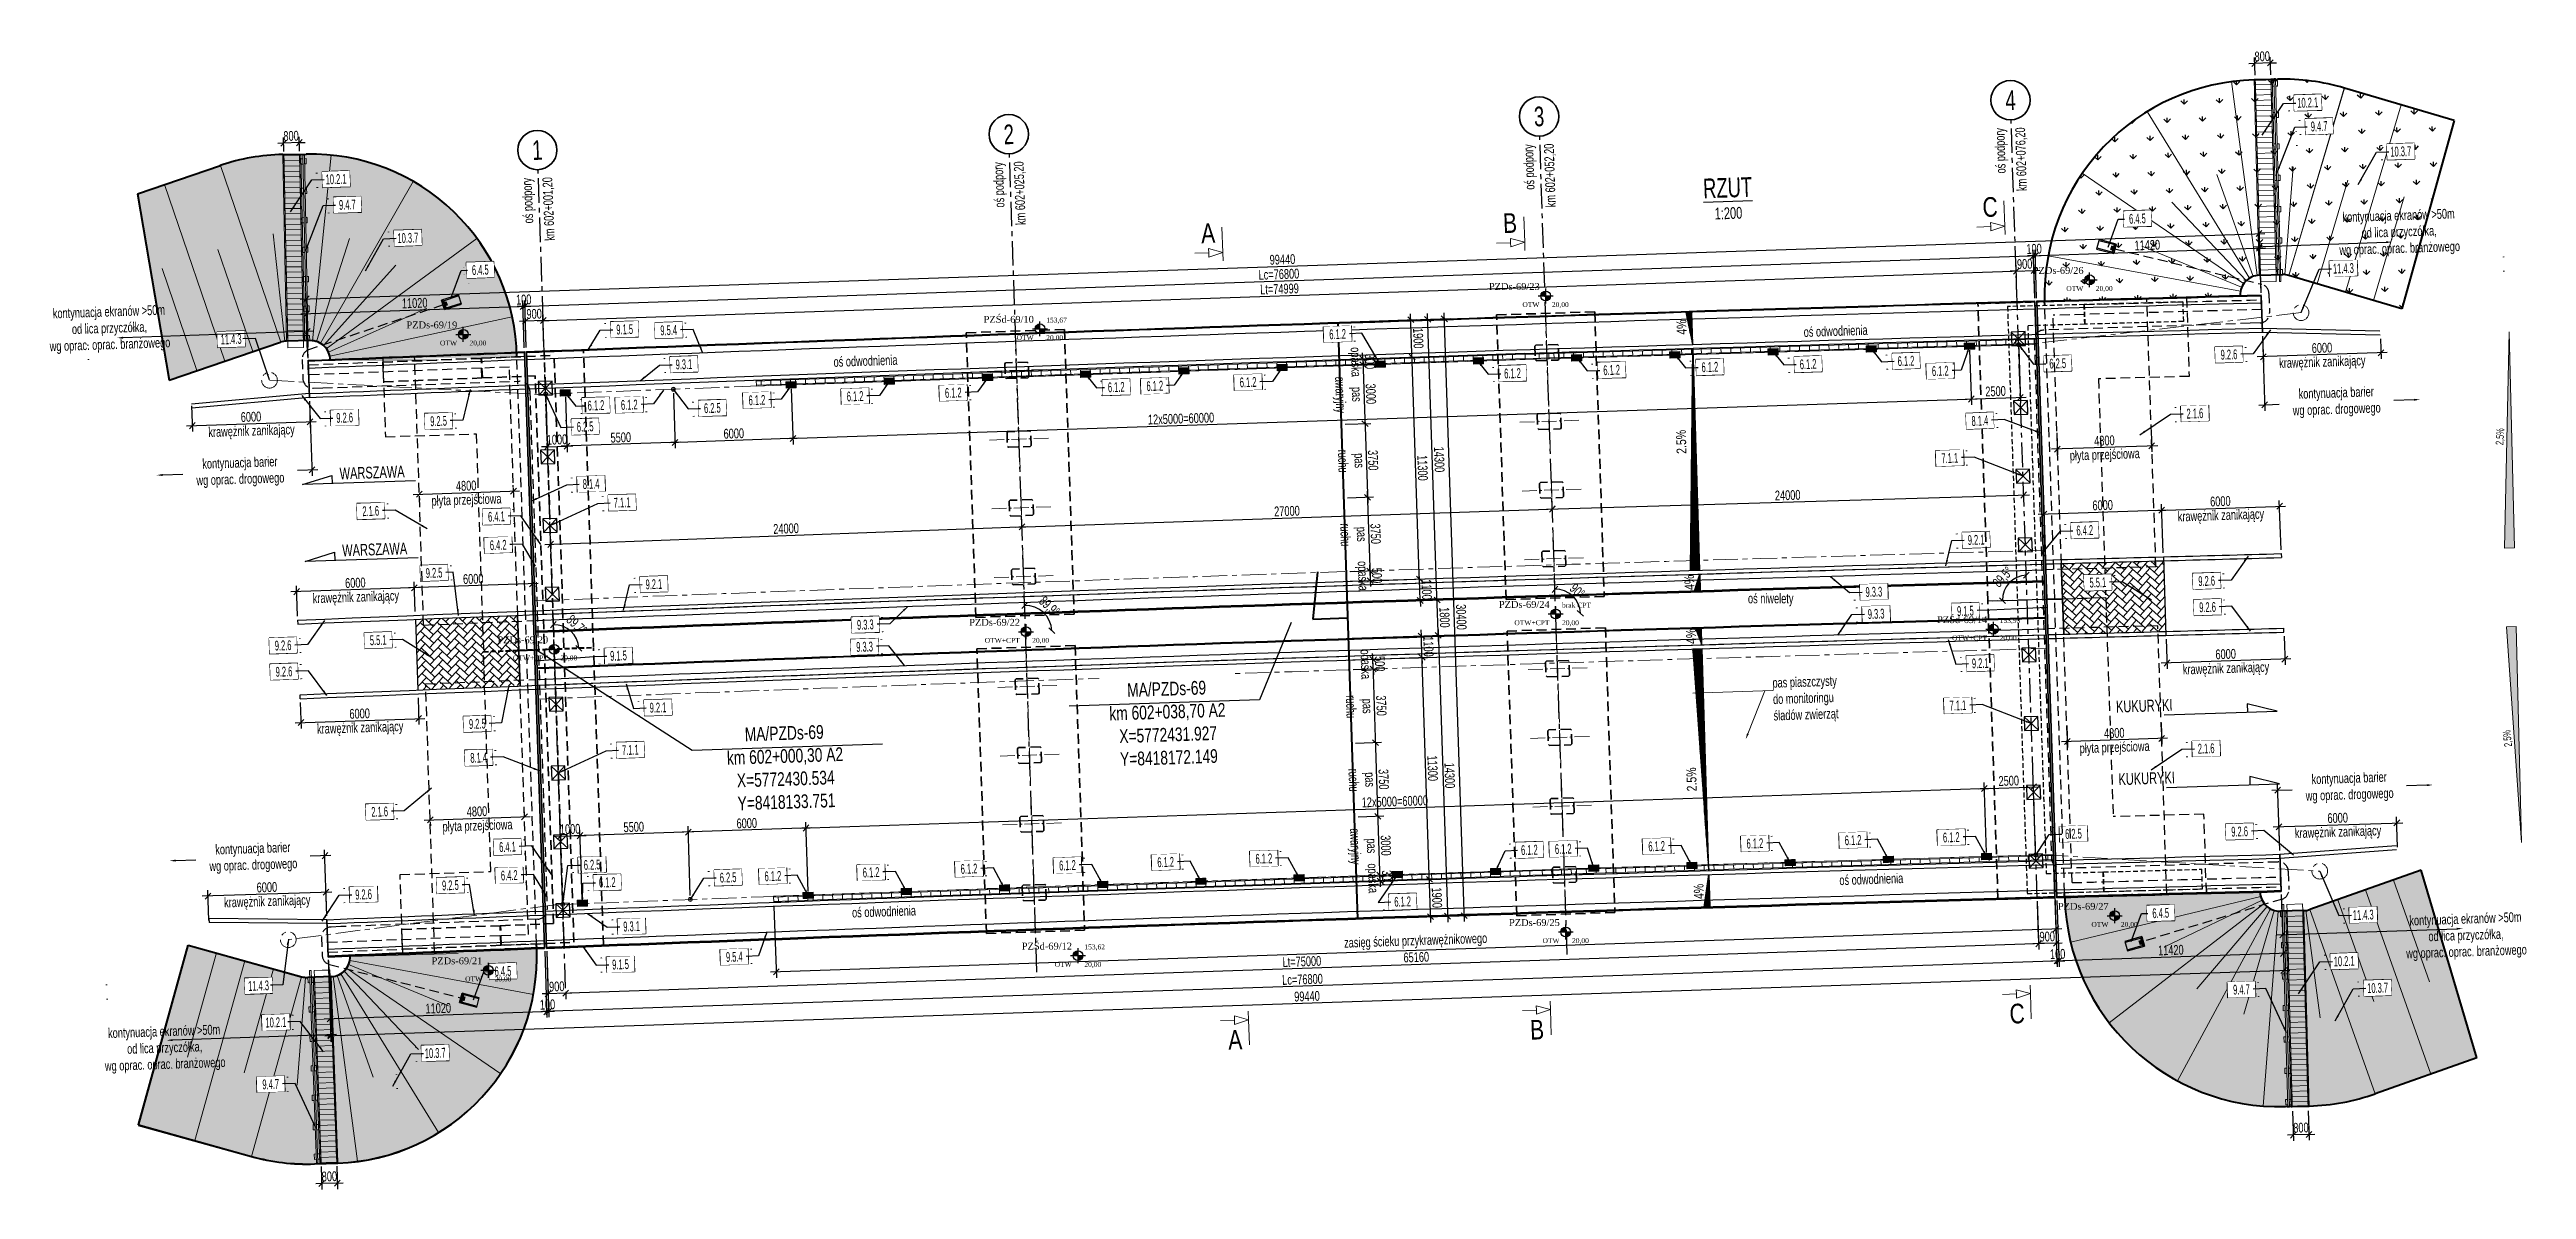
# Model space of a CAD drawing. Header units: metres. Extents: x 8395712 to 9795150, y 4166577 to 5794892.
# Drawn here: x 8418109 to 8418235, y 5772403.1 to 5772461.1 of the extents above; entities that cross this region are included whole.
import ezdxf
from ezdxf import colors
from ezdxf.entities.mleader import LeaderData, LeaderLine
from ezdxf.enums import TextEntityAlignment as Align
from ezdxf.math import Vec2, Vec3

# ---------------------------------------------------------------- set-up
doc = ezdxf.new("R2010")
doc.units = ezdxf.units.M
doc.set_wipeout_variables(frame=1)
doc.header["$PDMODE"] = 35
doc.header["$PDSIZE"] = 0.002
for name, pattern in [('CENTER', [2, 1.25, -0.25, 0.25, -0.25]), ('CENTER2', [1.125, 0.75, -0.125, 0.125, -0.125]), ('DASHED', [0.75, 0.5, -0.25]), ('HIDDEN', [0.375, 0.25, -0.125]), ('PRGG04-500', [2.5, 1.5, -0.45, 0.1, -0.45])]:
    doc.linetypes.add(name, pattern=pattern)
for name, color, linetype in [('00RamTab-T', 2, 'Continuous'), ('00RysOpi-T', 2, 'Continuous'), ('AII_M_bariery', 8, 'Continuous'), ('AII_M_ekrany', 8, 'Continuous'), ('AII_M_krawężnik', 9, 'Continuous'), ('AII_M_opis', 1, 'Continuous'), ('AII_M_opisy do legendy', 2, 'Continuous'), ('AII_M_opisy kierunki', 1, 'Continuous'), ('AII_M_osie główne', 8, 'CENTER'), ('AII_M_podpory', 1, 'Continuous'), ('AII_M_schody', 8, 'Continuous'), ('AII_odwodnienie_drenaż', 140, 'Continuous'), ('AII_opis', 1, 'Continuous'), ('AII_xref', 7, 'Continuous')]:
    doc.layers.add(name, color=color, linetype=linetype)
for name, color, linetype, lineweight in [('AII_D_osie', 1, 'PRGG04-500', 35), ('AII_M_geologia', 1, 'Continuous', 25), ('AII_M_konstrukcja 0.35', 2, 'Continuous', 35), ('AII_M_kreskowanie', 8, 'Continuous', 0), ('AII_M_kreskowanie skarp', 8, 'Continuous', 0), ('AII_M_obiekty osie', 7, 'CENTER2', 18), ('AII_M_odwodnienie', 8, 'Continuous', 9), ('AII_M_opisy', 1, 'Continuous', 25), ('AII_M_opisy spadki', 9, 'Continuous', 18), ('AII_M_opisy wymiary', 1, 'Continuous', 25), ('AII_M_osie', 9, 'CENTER', 18), ('AII_M_skarpy', 62, 'Continuous', 18), ('AII_M_wymiary', 1, 'Continuous', 25), ('AII_M_wyposazenie', 1, 'Continuous', 25)]:
    doc.layers.add(name, color=color, linetype=linetype, lineweight=lineweight)
doc.layers.add('AII_M_pomoc', color=30, linetype='Continuous', plot=False)
doc.styles.add('AII_norm.', font='CDMSIMPL.shx', dxfattribs={"width": 0.75, "bigfont": 'CDMBIGPL.shx'})
doc.styles.add('CDMSTYLE', font='CDMSIMPL.shx', dxfattribs={"width": 0.7, "bigfont": 'CDMBIGPL.shx'})
doc.styles.add('GT_B-SP', font='times.ttf')
doc.linetypes.add('OGRODZENIE2', pattern='A,6.35,-2.54,[132,ltypeshp.shx,S=2.54,R=0,X=-2.54,Y=0],-2.54,25.4', length=36.83)
doc.dimstyles.new('CDM-ME100MM$7', dxfattribs={"dimscale": 0.1, "dimtxt": 2.5, "dimasz": 1.5, "dimexe": 1.5, "dimexo": 1, "dimgap": 0.5, "dimtad": 1, "dimdec": 0, "dimlfac": 1000, "dimrnd": 1, "dimzin": 9, "dimtxsty": 'CDMSTYLE', "dimblk": 'OBLIQUE', "dimcen": 2.5, "dimdle": 1.5, "dimclrd": 9, "dimclre": 9, "dimclrt": 1, "dimadec": 1, "dimazin": 2, "dimtfac": 1, "dimtdec": 0, "dimtix": 1, "dimtmove": 2, "dimatfit": 3, "dimfxl": 1, "dimtvp": 1, "dimtolj": 1, "dimtzin": 0, "dimlwd": 25, "dimlwe": 25, "dimarcsym": 0})
doc.dimstyles.new('CDM-ME200MM', dxfattribs={"dimscale": 0.2, "dimtxt": 2.5, "dimasz": 1.5, "dimexe": 1.5, "dimexo": 1, "dimgap": 0.5, "dimtad": 1, "dimdec": 0, "dimlfac": 1000, "dimrnd": 1, "dimzin": 9, "dimtxsty": 'CDMSTYLE', "dimblk": 'OBLIQUE', "dimcen": 2.5, "dimdle": 1.5, "dimclrd": 9, "dimclre": 9, "dimadec": 1, "dimazin": 2, "dimtfac": 1, "dimtdec": 0, "dimtix": 1, "dimtmove": 2, "dimatfit": 3, "dimldrblk": 'DOT', "dimfxl": 1, "dimtvp": 1, "dimtolj": 1, "dimtzin": 0, "dimlwd": 25, "dimlwe": 25, "dimarcsym": 0})
doc.dimstyles.new('CDM-ME200MM$7', dxfattribs={"dimscale": 0.2, "dimtxt": 2.5, "dimasz": 1.5, "dimexe": 1.5, "dimexo": 1, "dimgap": 0.5, "dimtad": 1, "dimdec": 0, "dimlfac": 1000, "dimrnd": 1, "dimzin": 9, "dimtxsty": 'CDMSTYLE', "dimblk": 'OBLIQUE', "dimcen": 2.5, "dimdle": 1.5, "dimclrd": 9, "dimclre": 9, "dimadec": 1, "dimazin": 2, "dimtfac": 1, "dimtdec": 0, "dimtix": 1, "dimtmove": 2, "dimatfit": 3, "dimfxl": 1, "dimtvp": 1, "dimtolj": 1, "dimtzin": 0, "dimlwd": 25, "dimlwe": 25, "dimarcsym": 0})
pattern_1 = [(46.74695, (8418189.079844, 5772432.231852), (-0.006937386, 0.006526737), []), (136.74695, (8418189.079844, 5772432.231852), (-0.006526737, -0.006937386), [])]
pattern_2 = [(46.74695, (8418189.184909, 5772428.733388), (-0.006937386, 0.006526737), []), (136.74695, (8418189.184909, 5772428.733388), (-0.006526737, -0.006937386), [])]
pattern_3 = [(46.74695, (8418189.606623, 5772414.889812), (-0.006937386, 0.006526737), []), (136.74695, (8418189.606623, 5772414.889812), (-0.006526737, -0.006937386), [])]

msp = doc.modelspace()

# ---------------------------------------------------------------- texts
at = {"layer": '00RamTab-T', "color": 3, "linetype": 'Continuous', "lineweight": 0, "style": 'CDMSTYLE', "width": 0.8}
for s, rotation, p in [('A', 1.920622, (8418167.927, 5772451.7501)), ('C', 1.920623, (8418209.0965, 5772412.0214)), ('A', 1.920623, (8418169.304, 5772410.687)), ('B', 1.920623, (8418184.6672, 5772411.2022))]:
    msp.add_text(s, height=1, rotation=rotation, dxfattribs=at).set_placement(p, align=Align.MIDDLE_CENTER)
at = {"layer": 'AII_M_opis', "color": 3, "ltscale": 2, "style": 'AII_norm.', "width": 0.7}
msp.add_text('%%URZUT', height=1, rotation=1.920622, dxfattribs=at).set_placement((8418194.3798, 5772453.5681), align=Align.CENTER)
at = {"layer": 'AII_M_opis', "color": 1, "ltscale": 2, "style": 'AII_norm.', "width": 0.7}
msp.add_text('1:200', height=0.6, rotation=1.920622, dxfattribs=at).set_placement((8418194.4167, 5772452.4687), align=Align.CENTER)
at = {"layer": 'AII_M_opis', "lineweight": 25, "style": 'CDMSTYLE', "oblique": 0, "width": 0.8}
for s, rotation, p in [('4%%%', 91.768742, (8418192.2824, 5772446.5882)), ('2.5%%%', 91.725156, (8418192.2708, 5772440.5242)), ('4%%%', 91.725155, (8418192.6778, 5772433.5963)), ('4%%%', 91.768743, (8418192.7618, 5772430.8517)), ('2.5%%%', 91.768742, (8418192.7954, 5772423.3407)), ('4%%%', 91.725156, (8418193.1583, 5772417.8599))]:
    msp.add_text(s, height=0.5, rotation=rotation, dxfattribs=at).set_placement(p)
at = {"layer": 'AII_opis', "lineweight": 25, "char_height": 0.5, "attachment_point": 7, "line_spacing_factor": 1.2, "style": 'AII_norm.'}
for s, insert, rotation in [('{\\W0.7;oś odwodnienia}', (8418198.2436, 5772446.459), 1.920622), ('{\\W0.7;oś odwodnienia}', (8418148.8751, 5772444.9375), 1.920622), ('{\\W0.7;oś niwelety}', (8418195.4008, 5772432.7542), 360), ('{\\W0.7;oś odwodnienia}', (8418200.0598, 5772418.5511), 1.920622), ('{\\W0.7;oś odwodnienia}', (8418149.8152, 5772416.9031), 1.920622)]:
    msp.add_mtext(s, dxfattribs=dict(at, insert=insert, rotation=rotation))
at = {"layer": 'AII_opis', "color": 2, "insert": (8418146.344, 5772426.6495), "char_height": 0.7, "attachment_point": 2, "rotation": 1.920622, "style": 'AII_norm.'}
msp.add_mtext('MA/PZDs-69\\Pkm 602+000,30 A2 \\PX=5772430.534\\PY=8418133.751', dxfattribs=at)

# ---------------------------------------------------------------- blocks, each defined once
blk = doc.blocks.new('OpiTxt01')
at = {"color": 0, "linetype": 'Continuous', "lineweight": 20, "style": 'CDMSTYLE', "width": 0.7}
blk.add_attdef('TEKST_GORNY', (1, 0.89), '', height=2, dxfattribs=at)
at = {"color": 0, "linetype": 'Continuous', "lineweight": -2, "style": 'CDMSTYLE', "width": 0.7}
blk.add_attdef('TEKST_DOLNY', (1.05, -2.73), '', height=2, dxfattribs=at)
blk = doc.blocks.new('OpiOsie02')
at = {"color": 0, "lineweight": 25}
blk.add_wipeout([(5, 5), (4.76, 6.55), (4.05, 7.94), (2.94, 9.05), (1.55, 9.76), (0, 10), (-1.55, 9.76), (-2.94, 9.05), (-4.05, 7.94), (-4.76, 6.55), (-5, 5), (-4.76, 3.45), (-4.05, 2.06), (-2.94, 0.95), (-1.55, 0.24), (0, 0), (1.55, 0.24), (2.94, 0.95), (4.05, 2.06), (4.76, 3.45)], dxfattribs=at).dxf.layer = 'AII_M_osie'
at = {"layer": 'AII_M_osie', "color": 0, "linetype": 'Continuous', "lineweight": 35}
blk.add_circle((0, 5), 5, dxfattribs=at)
at = {"layer": 'AII_M_osie', "color": 0, "lineweight": 25, "ltscale": 2, "style": 'CDMSTYLE', "width": 0.7}
blk.add_text('oś podpory', height=2.5, rotation=90, dxfattribs=at).set_placement((-1, -2), align=Align.BOTTOM_RIGHT)
at = {"layer": 'AII_M_osie', "color": 0, "linetype": 'Continuous', "lineweight": 50, "style": 'CDMSTYLE', "width": 0.7}
blk.add_attdef('NR', text='', height=5, dxfattribs=at).set_placement((0, 5), align=Align.MIDDLE)
at = {"layer": 'AII_M_osie', "color": 0, "lineweight": 25, "style": 'CDMSTYLE', "width": 0.7, "flags": 8}
blk.add_attdef('KILOMETRAŻ', text='', height=2.5, rotation=90, dxfattribs=at).set_placement((1, -2), align=Align.TOP_RIGHT)
blk = doc.blocks.new('_OBLIQUE')
at = {"color": 0, "linetype": 'ByBlock'}
blk.add_line((-0.5, -0.5), (0.5, 0.5), dxfattribs=at)
blk = doc.blocks.new('*D28')
at = {"layer": 'AII_M_wymiary', "color": 9, "lineweight": 25, "transparency": 16777216}
for p, q in [((8418175.66, 5772419.04), (8418176.97, 5772419.08)), ((8418175.67, 5772418.74), (8418176.98, 5772418.78)), ((8418176.67, 5772419.07), (8418176.66, 5772419.37)), ((8418176.68, 5772418.77), (8418176.67, 5772419.07)), ((8418176.68, 5772418.77), (8418176.69, 5772418.47))]:
    blk.add_line(p, q, dxfattribs=at)
at = {"layer": 'Defpoints', "color": 0, "lineweight": 25, "transparency": 16777216}
for p in [(8418175.46, 5772419.03), (8418175.47, 5772418.73), (8418176.67, 5772419.07)]:
    blk.add_point(p, dxfattribs=at)
at = {"layer": 'AII_M_wymiary', "color": 9, "lineweight": 25, "transparency": 16777216, "xscale": 0.3, "yscale": 0.3, "zscale": 0.3}
for p, rotation in [((8418176.67, 5772419.07), 271.8968493484007), ((8418176.68, 5772418.77), 91.89684934840069)]:
    blk.add_blockref('_OBLIQUE', p, dxfattribs=dict(at, rotation=rotation))
at = {"layer": 'AII_M_wymiary', "color": 0, "lineweight": 25, "transparency": 16777216, "char_height": 0.5, "attachment_point": 5, "rotation": 271.8968, "style": 'CDMSTYLE'}
for s, insert in [('\\A1;opaska', (8418176.25, 5772418.91)), ('\\A1;300', (8418177.03, 5772418.93))]:
    blk.add_mtext(s, dxfattribs=dict(at, insert=insert))
blk = doc.blocks.new('_DOT')
at = {"color": 0, "linetype": 'ByBlock'}
blk.add_line((-0.5, 0), (-1, 0), dxfattribs=at)
at = {"color": 0, "linetype": 'ByBlock', "const_width": 0.5}
blk.add_lwpolyline([(-0.25, 0, 1), (0.25, 0, 1)], format="xyb", close=True, dxfattribs=at)
blk = doc.blocks.new('*D12')
at = {"layer": 'AII_M_wymiary', "color": 9, "lineweight": 25, "transparency": 16777216}
for p, q in [((8418176.68, 5772418.77), (8418176.56, 5772422.37)), ((8418175.56, 5772422.03), (8418176.87, 5772422.08)), ((8418175.66, 5772419.04), (8418176.97, 5772419.08))]:
    blk.add_line(p, q, dxfattribs=at)
at = {"layer": 'Defpoints', "color": 0, "lineweight": 25, "transparency": 16777216}
for p in [(8418175.36, 5772422.03), (8418176.57, 5772422.07), (8418175.46, 5772419.03)]:
    blk.add_point(p, dxfattribs=at)
at = {"layer": 'AII_M_wymiary', "color": 9, "lineweight": 25, "transparency": 16777216, "xscale": 0.3, "yscale": 0.3, "zscale": 0.3}
for p, rotation in [((8418176.57, 5772422.07), 91.89684934840069), ((8418176.67, 5772419.07), 271.8968493484007)]:
    blk.add_blockref('_OBLIQUE', p, dxfattribs=dict(at, rotation=rotation))
at = {"layer": 'AII_M_wymiary', "color": 0, "lineweight": 25, "transparency": 16777216, "char_height": 0.5, "attachment_point": 5, "rotation": 271.8968, "style": 'CDMSTYLE'}
for s, insert in [('\\A1;pas\\Pawaryjny', (8418175.77, 5772420.54)), ('\\A1;3000', (8418176.97, 5772420.58))]:
    blk.add_mtext(s, dxfattribs=dict(at, insert=insert))
blk = doc.blocks.new('*D13')
at = {"layer": 'AII_M_wymiary', "color": 9, "lineweight": 25, "transparency": 16777216}
for p, q in [((8418176.58, 5772421.77), (8418176.44, 5772426.12)), ((8418175.43, 5772425.78), (8418176.75, 5772425.83)), ((8418175.56, 5772422.03), (8418176.87, 5772422.08))]:
    blk.add_line(p, q, dxfattribs=at)
at = {"layer": 'Defpoints', "color": 0, "lineweight": 25, "transparency": 16777216}
for p in [(8418175.24, 5772425.78), (8418176.45, 5772425.82), (8418175.36, 5772422.03)]:
    blk.add_point(p, dxfattribs=at)
at = {"layer": 'AII_M_wymiary', "color": 9, "lineweight": 25, "transparency": 16777216, "xscale": 0.3, "yscale": 0.3, "zscale": 0.3}
for p, rotation in [((8418176.45, 5772425.82), 91.89684934840069), ((8418176.57, 5772422.07), 271.8968493484007)]:
    blk.add_blockref('_OBLIQUE', p, dxfattribs=dict(at, rotation=rotation))
at = {"layer": 'AII_M_wymiary', "color": 0, "lineweight": 25, "transparency": 16777216, "char_height": 0.5, "attachment_point": 5, "rotation": 271.8968, "style": 'CDMSTYLE'}
for s, insert in [('\\A1;pas\\Pruchu', (8418175.75, 5772423.92)), ('\\A1;3750', (8418176.86, 5772423.95))]:
    blk.add_mtext(s, dxfattribs=dict(at, insert=insert))
blk = doc.blocks.new('*D14')
at = {"layer": 'AII_M_wymiary', "color": 9, "lineweight": 25, "transparency": 16777216}
for p, q in [((8418175.31, 5772429.53), (8418176.63, 5772429.57)), ((8418176.46, 5772425.52), (8418176.32, 5772429.86)), ((8418175.43, 5772425.78), (8418176.75, 5772425.83))]:
    blk.add_line(p, q, dxfattribs=at)
at = {"layer": 'Defpoints', "color": 0, "lineweight": 25, "transparency": 16777216}
for p in [(8418175.11, 5772429.52), (8418176.33, 5772429.56), (8418175.24, 5772425.78)]:
    blk.add_point(p, dxfattribs=at)
at = {"layer": 'AII_M_wymiary', "color": 9, "lineweight": 25, "transparency": 16777216, "xscale": 0.3, "yscale": 0.3, "zscale": 0.3}
for p, rotation in [((8418176.33, 5772429.56), 91.89684934840069), ((8418176.45, 5772425.82), 271.8968493484007)]:
    blk.add_blockref('_OBLIQUE', p, dxfattribs=dict(at, rotation=rotation))
at = {"layer": 'AII_M_wymiary', "color": 0, "lineweight": 25, "transparency": 16777216, "char_height": 0.5, "attachment_point": 5, "rotation": 271.8968, "style": 'CDMSTYLE'}
for s, insert in [('\\A1;pas\\Pruchu', (8418175.62, 5772427.66)), ('\\A1;3750', (8418176.74, 5772427.7))]:
    blk.add_mtext(s, dxfattribs=dict(at, insert=insert))
blk = doc.blocks.new('*D29')
at = {"layer": 'AII_M_wymiary', "color": 9, "lineweight": 25, "transparency": 16777216}
for p, q in [((8418175.29, 5772430.03), (8418176.61, 5772430.07)), ((8418176.31, 5772430.06), (8418176.3, 5772430.36)), ((8418176.33, 5772429.56), (8418176.31, 5772430.06)), ((8418175.31, 5772429.53), (8418176.63, 5772429.57)), ((8418176.33, 5772429.56), (8418176.34, 5772429.26))]:
    blk.add_line(p, q, dxfattribs=at)
at = {"layer": 'Defpoints', "color": 0, "lineweight": 25, "transparency": 16777216}
for p in [(8418175.09, 5772430.02), (8418176.31, 5772430.06), (8418175.11, 5772429.52)]:
    blk.add_point(p, dxfattribs=at)
at = {"layer": 'AII_M_wymiary', "color": 9, "lineweight": 25, "transparency": 16777216, "xscale": 0.3, "yscale": 0.3, "zscale": 0.3}
for p, rotation in [((8418176.31, 5772430.06), 271.8968493484007), ((8418176.33, 5772429.56), 91.89684934840069)]:
    blk.add_blockref('_OBLIQUE', p, dxfattribs=dict(at, rotation=rotation))
at = {"layer": 'AII_M_wymiary', "color": 0, "lineweight": 25, "transparency": 16777216, "char_height": 0.5, "attachment_point": 5, "rotation": 271.8968, "style": 'CDMSTYLE'}
for s, insert in [('\\A1;opaska', (8418175.88, 5772429.8)), ('\\A1;500', (8418176.67, 5772429.83))]:
    blk.add_mtext(s, dxfattribs=dict(at, insert=insert))
blk = doc.blocks.new('*D15')
at = {"layer": 'AII_M_wymiary', "color": 9, "lineweight": 25, "transparency": 16777216}
for p, q in [((8418175.67, 5772418.74), (8418179.49, 5772418.86)), ((8418179.26, 5772416.65), (8418179.18, 5772419.15)), ((8418175.73, 5772416.84), (8418179.55, 5772416.96))]:
    blk.add_line(p, q, dxfattribs=at)
at = {"layer": 'Defpoints', "color": 0, "lineweight": 25, "transparency": 16777216}
for p in [(8418175.47, 5772418.73), (8418179.19, 5772418.85), (8418175.53, 5772416.83)]:
    blk.add_point(p, dxfattribs=at)
at = {"layer": 'AII_M_wymiary', "color": 9, "lineweight": 25, "transparency": 16777216, "xscale": 0.3, "yscale": 0.3, "zscale": 0.3}
for p, rotation in [((8418179.19, 5772418.85), 91.89684934840069), ((8418179.25, 5772416.95), 271.8968493484007)]:
    blk.add_blockref('_OBLIQUE', p, dxfattribs=dict(at, rotation=rotation))
at = {"layer": 'AII_M_wymiary', "color": 0, "lineweight": 25, "transparency": 16777216, "insert": (8418179.57, 5772417.92), "char_height": 0.5, "attachment_point": 5, "rotation": 271.8968, "style": 'CDMSTYLE'}
blk.add_mtext('\\A1;1900', dxfattribs=at)
blk = doc.blocks.new('*D16')
at = {"layer": 'AII_M_wymiary', "color": 9, "lineweight": 25, "transparency": 16777216}
for p, q in [((8418175.29, 5772430.03), (8418179.11, 5772430.16)), ((8418179.2, 5772418.55), (8418178.8, 5772430.45)), ((8418175.67, 5772418.74), (8418179.49, 5772418.86))]:
    blk.add_line(p, q, dxfattribs=at)
at = {"layer": 'Defpoints', "color": 0, "lineweight": 25, "transparency": 16777216}
for p in [(8418175.09, 5772430.02), (8418178.81, 5772430.15), (8418175.47, 5772418.73)]:
    blk.add_point(p, dxfattribs=at)
at = {"layer": 'AII_M_wymiary', "color": 9, "lineweight": 25, "transparency": 16777216, "xscale": 0.3, "yscale": 0.3, "zscale": 0.3}
for p, rotation in [((8418178.81, 5772430.15), 91.89684934840069), ((8418179.19, 5772418.85), 271.8968493484007)]:
    blk.add_blockref('_OBLIQUE', p, dxfattribs=dict(at, rotation=rotation))
at = {"layer": 'AII_M_wymiary', "color": 0, "lineweight": 25, "transparency": 16777216, "insert": (8418179.35, 5772424.51), "char_height": 0.5, "attachment_point": 5, "rotation": 271.8968, "style": 'CDMSTYLE'}
blk.add_mtext('\\A1;11300', dxfattribs=at)
blk = doc.blocks.new('*D17')
at = {"layer": 'AII_M_wymiary', "color": 9, "lineweight": 25, "transparency": 16777216}
for p, q in [((8418175.26, 5772431.13), (8418179.08, 5772431.26)), ((8418178.78, 5772431.25), (8418178.77, 5772431.55)), ((8418178.81, 5772430.15), (8418178.78, 5772431.25)), ((8418175.29, 5772430.03), (8418179.11, 5772430.16)), ((8418178.81, 5772430.15), (8418178.82, 5772429.85))]:
    blk.add_line(p, q, dxfattribs=at)
at = {"layer": 'Defpoints', "color": 0, "lineweight": 25, "transparency": 16777216}
for p in [(8418178.78, 5772431.25), (8418175.06, 5772431.12), (8418175.09, 5772430.02)]:
    blk.add_point(p, dxfattribs=at)
at = {"layer": 'AII_M_wymiary', "color": 9, "lineweight": 25, "transparency": 16777216, "xscale": 0.3, "yscale": 0.3, "zscale": 0.3}
for p, rotation in [((8418178.78, 5772431.25), 271.8968493484007), ((8418178.81, 5772430.15), 91.89684934840069)]:
    blk.add_blockref('_OBLIQUE', p, dxfattribs=dict(at, rotation=rotation))
at = {"layer": 'AII_M_wymiary', "color": 0, "lineweight": 25, "transparency": 16777216, "insert": (8418179.14, 5772430.71), "char_height": 0.5, "attachment_point": 5, "rotation": 271.8968, "style": 'CDMSTYLE'}
blk.add_mtext('\\A1;1100', dxfattribs=at)
blk = doc.blocks.new('*D18')
at = {"layer": 'AII_M_wymiary', "color": 9, "lineweight": 25, "transparency": 16777216}
for p, q in [((8418175.2, 5772432.93), (8418179.88, 5772433.08)), ((8418179.65, 5772430.97), (8418179.57, 5772433.37)), ((8418175.26, 5772431.13), (8418179.94, 5772431.28))]:
    blk.add_line(p, q, dxfattribs=at)
at = {"layer": 'Defpoints', "color": 0, "lineweight": 25, "transparency": 16777216}
for p in [(8418175, 5772432.92), (8418179.58, 5772433.07), (8418175.06, 5772431.12)]:
    blk.add_point(p, dxfattribs=at)
at = {"layer": 'AII_M_wymiary', "color": 9, "lineweight": 25, "transparency": 16777216, "xscale": 0.3, "yscale": 0.3, "zscale": 0.3}
for p, rotation in [((8418179.58, 5772433.07), 91.89684934840069), ((8418179.64, 5772431.27), 271.8968493484007)]:
    blk.add_blockref('_OBLIQUE', p, dxfattribs=dict(at, rotation=rotation))
at = {"layer": 'AII_M_wymiary', "color": 0, "lineweight": 25, "transparency": 16777216, "insert": (8418179.96, 5772432.19), "char_height": 0.5, "attachment_point": 5, "rotation": 271.8968, "style": 'CDMSTYLE'}
blk.add_mtext('\\A1;1800', dxfattribs=at)
blk = doc.blocks.new('*D19')
at = {"layer": 'AII_M_wymiary', "color": 9, "lineweight": 25, "transparency": 16777216}
for p, q in [((8418175.16, 5772434.03), (8418178.98, 5772434.15)), ((8418178.68, 5772434.14), (8418178.67, 5772434.44)), ((8418178.72, 5772433.05), (8418178.68, 5772434.14)), ((8418175.2, 5772432.93), (8418179.02, 5772433.06)), ((8418178.72, 5772433.05), (8418178.73, 5772432.75))]:
    blk.add_line(p, q, dxfattribs=at)
at = {"layer": 'Defpoints', "color": 0, "lineweight": 25, "transparency": 16777216}
for p in [(8418174.96, 5772434.02), (8418178.68, 5772434.14), (8418175, 5772432.92)]:
    blk.add_point(p, dxfattribs=at)
at = {"layer": 'AII_M_wymiary', "color": 9, "lineweight": 25, "transparency": 16777216, "xscale": 0.3, "yscale": 0.3, "zscale": 0.3}
for p, rotation in [((8418178.68, 5772434.14), 271.8968493484007), ((8418178.72, 5772433.05), 91.89684934840069)]:
    blk.add_blockref('_OBLIQUE', p, dxfattribs=dict(at, rotation=rotation))
at = {"layer": 'AII_M_wymiary', "color": 0, "lineweight": 25, "transparency": 16777216, "insert": (8418179.05, 5772433.61), "char_height": 0.5, "attachment_point": 5, "rotation": 271.8968, "style": 'CDMSTYLE'}
blk.add_mtext('\\A1;1100', dxfattribs=at)
blk = doc.blocks.new('*D30')
at = {"layer": 'AII_M_wymiary', "color": 9, "lineweight": 25, "transparency": 16777216}
for p, q in [((8418174.79, 5772445.32), (8418178.61, 5772445.45)), ((8418178.69, 5772433.84), (8418178.3, 5772445.74)), ((8418175.16, 5772434.03), (8418178.98, 5772434.15))]:
    blk.add_line(p, q, dxfattribs=at)
at = {"layer": 'Defpoints', "color": 0, "lineweight": 25, "transparency": 16777216}
for p in [(8418174.59, 5772445.32), (8418178.31, 5772445.44), (8418174.96, 5772434.02)]:
    blk.add_point(p, dxfattribs=at)
at = {"layer": 'AII_M_wymiary', "color": 9, "lineweight": 25, "transparency": 16777216, "xscale": 0.3, "yscale": 0.3, "zscale": 0.3}
for p, rotation in [((8418178.31, 5772445.44), 91.89684934840069), ((8418178.68, 5772434.14), 271.8968493484007)]:
    blk.add_blockref('_OBLIQUE', p, dxfattribs=dict(at, rotation=rotation))
at = {"layer": 'AII_M_wymiary', "color": 0, "lineweight": 25, "transparency": 16777216, "insert": (8418178.84, 5772439.8), "char_height": 0.5, "attachment_point": 5, "rotation": 271.8968, "style": 'CDMSTYLE'}
blk.add_mtext('\\A1;11300', dxfattribs=at)
blk = doc.blocks.new('*D31')
at = {"layer": 'AII_M_wymiary', "color": 9, "lineweight": 25, "transparency": 16777216}
for p, q in [((8418178.32, 5772445.14), (8418178.23, 5772447.64)), ((8418174.72, 5772447.22), (8418178.54, 5772447.35)), ((8418174.79, 5772445.32), (8418178.61, 5772445.45))]:
    blk.add_line(p, q, dxfattribs=at)
at = {"layer": 'Defpoints', "color": 0, "lineweight": 25, "transparency": 16777216}
for p in [(8418174.53, 5772447.21), (8418178.24, 5772447.34), (8418174.59, 5772445.32)]:
    blk.add_point(p, dxfattribs=at)
at = {"layer": 'AII_M_wymiary', "color": 9, "lineweight": 25, "transparency": 16777216, "xscale": 0.3, "yscale": 0.3, "zscale": 0.3}
for p, rotation in [((8418178.24, 5772447.34), 91.89684934840069), ((8418178.31, 5772445.44), 271.8968493484007)]:
    blk.add_blockref('_OBLIQUE', p, dxfattribs=dict(at, rotation=rotation))
at = {"layer": 'AII_M_wymiary', "color": 0, "lineweight": 25, "transparency": 16777216, "insert": (8418178.62, 5772446.4), "char_height": 0.5, "attachment_point": 5, "rotation": 271.8968, "style": 'CDMSTYLE'}
blk.add_mtext('\\A1;1900', dxfattribs=at)
blk = doc.blocks.new('*D20')
at = {"layer": 'AII_M_wymiary', "color": 9, "lineweight": 25, "transparency": 16777216}
for p, q in [((8418179.59, 5772432.77), (8418179.09, 5772447.67)), ((8418174.72, 5772447.22), (8418179.4, 5772447.38)), ((8418175.2, 5772432.93), (8418179.88, 5772433.08))]:
    blk.add_line(p, q, dxfattribs=at)
at = {"layer": 'Defpoints', "color": 0, "lineweight": 25, "transparency": 16777216}
for p in [(8418174.53, 5772447.21), (8418179.1, 5772447.37), (8418175, 5772432.92)]:
    blk.add_point(p, dxfattribs=at)
at = {"layer": 'AII_M_wymiary', "color": 9, "lineweight": 25, "transparency": 16777216, "xscale": 0.3, "yscale": 0.3, "zscale": 0.3}
for p, rotation in [((8418179.1, 5772447.37), 91.89684934840069), ((8418179.58, 5772433.07), 271.8968493484007)]:
    blk.add_blockref('_OBLIQUE', p, dxfattribs=dict(at, rotation=rotation))
at = {"layer": 'AII_M_wymiary', "color": 0, "lineweight": 25, "transparency": 16777216, "insert": (8418179.69, 5772440.23), "char_height": 0.5, "attachment_point": 5, "rotation": 271.8968, "style": 'CDMSTYLE'}
blk.add_mtext('\\A1;14300', dxfattribs=at)
blk = doc.blocks.new('*D21')
at = {"layer": 'AII_M_wymiary', "color": 9, "lineweight": 25, "transparency": 16777216}
for p, q in [((8418175.26, 5772431.13), (8418179.94, 5772431.28)), ((8418179.63, 5772431.57), (8418180.12, 5772416.68)), ((8418175.73, 5772416.84), (8418180.41, 5772416.99))]:
    blk.add_line(p, q, dxfattribs=at)
at = {"layer": 'Defpoints', "color": 0, "lineweight": 25, "transparency": 16777216}
for p in [(8418175.06, 5772431.12), (8418175.53, 5772416.83), (8418180.11, 5772416.98)]:
    blk.add_point(p, dxfattribs=at)
at = {"layer": 'AII_M_wymiary', "color": 9, "lineweight": 25, "transparency": 16777216, "xscale": 0.3, "yscale": 0.3, "zscale": 0.3}
for p, rotation in [((8418179.64, 5772431.27), 91.89684934840069), ((8418180.11, 5772416.98), 271.8968493484007)]:
    blk.add_blockref('_OBLIQUE', p, dxfattribs=dict(at, rotation=rotation))
at = {"layer": 'AII_M_wymiary', "color": 0, "lineweight": 25, "transparency": 16777216, "insert": (8418180.22, 5772424.14), "char_height": 0.5, "attachment_point": 5, "rotation": 271.8968, "style": 'CDMSTYLE'}
blk.add_mtext('\\A1;14300', dxfattribs=at)
blk = doc.blocks.new('*D22')
at = {"layer": 'AII_M_wymiary', "color": 9, "lineweight": 25, "transparency": 16777216}
for p, q in [((8418180.97, 5772416.71), (8418179.94, 5772447.69)), ((8418174.72, 5772447.22), (8418180.25, 5772447.4)), ((8418175.73, 5772416.84), (8418181.26, 5772417.02))]:
    blk.add_line(p, q, dxfattribs=at)
at = {"layer": 'Defpoints', "color": 0, "lineweight": 25, "transparency": 16777216}
for p in [(8418174.53, 5772447.21), (8418179.95, 5772447.39), (8418175.53, 5772416.83)]:
    blk.add_point(p, dxfattribs=at)
at = {"layer": 'AII_M_wymiary', "color": 9, "lineweight": 25, "transparency": 16777216, "xscale": 0.3, "yscale": 0.3, "zscale": 0.3}
for p, rotation in [((8418179.95, 5772447.39), 91.89684934840069), ((8418180.96, 5772417.01), 271.8968493484007)]:
    blk.add_blockref('_OBLIQUE', p, dxfattribs=dict(at, rotation=rotation))
at = {"layer": 'AII_M_wymiary', "color": 0, "lineweight": 25, "transparency": 16777216, "insert": (8418180.81, 5772432.21), "char_height": 0.5, "attachment_point": 5, "rotation": 271.8968, "style": 'CDMSTYLE'}
blk.add_mtext('\\A1;30400', dxfattribs=at)
blk = doc.blocks.new('*D23')
at = {"layer": 'AII_M_wymiary', "color": 9, "lineweight": 25, "transparency": 16777216}
for p, q in [((8418174.79, 5772445.32), (8418176.1, 5772445.37)), ((8418174.8, 5772445.02), (8418176.11, 5772445.07)), ((8418175.8, 5772445.36), (8418175.79, 5772445.66)), ((8418175.8, 5772445.36), (8418175.81, 5772445.06)), ((8418175.81, 5772445.06), (8418175.82, 5772444.76))]:
    blk.add_line(p, q, dxfattribs=at)
at = {"layer": 'Defpoints', "color": 0, "lineweight": 25, "transparency": 16777216}
for p in [(8418174.59, 5772445.32), (8418174.6, 5772445.02), (8418175.81, 5772445.06)]:
    blk.add_point(p, dxfattribs=at)
at = {"layer": 'AII_M_wymiary', "color": 9, "lineweight": 25, "transparency": 16777216, "xscale": 0.3, "yscale": 0.3, "zscale": 0.3}
for p, rotation in [((8418175.8, 5772445.36), 271.896855111174), ((8418175.81, 5772445.06), 91.89685511117398)]:
    blk.add_blockref('_OBLIQUE', p, dxfattribs=dict(at, rotation=rotation))
at = {"layer": 'AII_M_wymiary', "color": 0, "lineweight": 25, "transparency": 16777216, "char_height": 0.5, "attachment_point": 5, "rotation": 271.8969, "style": 'CDMSTYLE'}
for s, insert in [('\\A1;opaska', (8418175.38, 5772445.19)), ('\\A1;300', (8418176.16, 5772445.22))]:
    blk.add_mtext(s, dxfattribs=dict(at, insert=insert))
blk = doc.blocks.new('*D24')
at = {"layer": 'AII_M_wymiary', "color": 9, "lineweight": 25, "transparency": 16777216}
for p, q in [((8418174.8, 5772445.02), (8418176.11, 5772445.07)), ((8418175.8, 5772445.36), (8418175.92, 5772441.76)), ((8418174.9, 5772442.02), (8418176.21, 5772442.07))]:
    blk.add_line(p, q, dxfattribs=at)
at = {"layer": 'Defpoints', "color": 0, "lineweight": 25, "transparency": 16777216}
for p in [(8418174.6, 5772445.02), (8418174.7, 5772442.02), (8418175.91, 5772442.06)]:
    blk.add_point(p, dxfattribs=at)
at = {"layer": 'AII_M_wymiary', "color": 9, "lineweight": 25, "transparency": 16777216, "xscale": 0.3, "yscale": 0.3, "zscale": 0.3}
for p, rotation in [((8418175.81, 5772445.06), 91.89685511117398), ((8418175.91, 5772442.06), 271.896855111174)]:
    blk.add_blockref('_OBLIQUE', p, dxfattribs=dict(at, rotation=rotation))
at = {"layer": 'AII_M_wymiary', "color": 0, "lineweight": 25, "transparency": 16777216, "char_height": 0.5, "attachment_point": 5, "rotation": 271.8969, "style": 'CDMSTYLE'}
for s, insert in [('\\A1;pas\\Pawaryjny', (8418175.01, 5772443.53)), ('\\A1;3000', (8418176.21, 5772443.57))]:
    blk.add_mtext(s, dxfattribs=dict(at, insert=insert))
blk = doc.blocks.new('*D25')
at = {"layer": 'AII_M_wymiary', "color": 9, "lineweight": 25, "transparency": 16777216}
for p, q in [((8418174.9, 5772442.02), (8418176.21, 5772442.07)), ((8418175.9, 5772442.36), (8418176.05, 5772438.01)), ((8418175.02, 5772438.28), (8418176.34, 5772438.32))]:
    blk.add_line(p, q, dxfattribs=at)
at = {"layer": 'Defpoints', "color": 0, "lineweight": 25, "transparency": 16777216}
for p in [(8418174.7, 5772442.02), (8418174.82, 5772438.27), (8418176.04, 5772438.31)]:
    blk.add_point(p, dxfattribs=at)
at = {"layer": 'AII_M_wymiary', "color": 9, "lineweight": 25, "transparency": 16777216, "xscale": 0.3, "yscale": 0.3, "zscale": 0.3}
for p, rotation in [((8418175.91, 5772442.06), 91.89685511117398), ((8418176.04, 5772438.31), 271.896855111174)]:
    blk.add_blockref('_OBLIQUE', p, dxfattribs=dict(at, rotation=rotation))
at = {"layer": 'AII_M_wymiary', "color": 0, "lineweight": 25, "transparency": 16777216, "char_height": 0.5, "attachment_point": 5, "rotation": 271.8969, "style": 'CDMSTYLE'}
for s, insert in [('\\A1;pas\\Pruchu', (8418175.21, 5772440.16)), ('\\A1;3750', (8418176.32, 5772440.19))]:
    blk.add_mtext(s, dxfattribs=dict(at, insert=insert))
blk = doc.blocks.new('*D26')
at = {"layer": 'AII_M_wymiary', "color": 9, "lineweight": 25, "transparency": 16777216}
for p, q in [((8418175.02, 5772438.28), (8418176.34, 5772438.32)), ((8418176.03, 5772438.61), (8418176.17, 5772434.26)), ((8418175.15, 5772434.53), (8418176.46, 5772434.57))]:
    blk.add_line(p, q, dxfattribs=at)
at = {"layer": 'Defpoints', "color": 0, "lineweight": 25, "transparency": 16777216}
for p in [(8418174.82, 5772438.27), (8418174.95, 5772434.52), (8418176.16, 5772434.56)]:
    blk.add_point(p, dxfattribs=at)
at = {"layer": 'AII_M_wymiary', "color": 9, "lineweight": 25, "transparency": 16777216, "xscale": 0.3, "yscale": 0.3, "zscale": 0.3}
for p, rotation in [((8418176.04, 5772438.31), 91.89685511117398), ((8418176.16, 5772434.56), 271.896855111174)]:
    blk.add_blockref('_OBLIQUE', p, dxfattribs=dict(at, rotation=rotation))
at = {"layer": 'AII_M_wymiary', "color": 0, "lineweight": 25, "transparency": 16777216, "char_height": 0.5, "attachment_point": 5, "rotation": 271.8969, "style": 'CDMSTYLE'}
for s, insert in [('\\A1;pas\\Pruchu', (8418175.33, 5772436.41)), ('\\A1;3750', (8418176.45, 5772436.45))]:
    blk.add_mtext(s, dxfattribs=dict(at, insert=insert))
blk = doc.blocks.new('*D27')
at = {"layer": 'AII_M_wymiary', "color": 9, "lineweight": 25, "transparency": 16777216}
for p, q in [((8418175.15, 5772434.53), (8418176.46, 5772434.57)), ((8418175.16, 5772434.03), (8418176.48, 5772434.07)), ((8418176.16, 5772434.56), (8418176.15, 5772434.86)), ((8418176.16, 5772434.56), (8418176.18, 5772434.06)), ((8418176.18, 5772434.06), (8418176.19, 5772433.76))]:
    blk.add_line(p, q, dxfattribs=at)
at = {"layer": 'Defpoints', "color": 0, "lineweight": 25, "transparency": 16777216}
for p in [(8418174.95, 5772434.52), (8418174.96, 5772434.02), (8418176.18, 5772434.06)]:
    blk.add_point(p, dxfattribs=at)
at = {"layer": 'AII_M_wymiary', "color": 9, "lineweight": 25, "transparency": 16777216, "xscale": 0.3, "yscale": 0.3, "zscale": 0.3}
for p, rotation in [((8418176.16, 5772434.56), 271.896855111174), ((8418176.18, 5772434.06), 91.89685511117398)]:
    blk.add_blockref('_OBLIQUE', p, dxfattribs=dict(at, rotation=rotation))
at = {"layer": 'AII_M_wymiary', "color": 0, "lineweight": 25, "transparency": 16777216, "char_height": 0.5, "attachment_point": 5, "rotation": 271.8969, "style": 'CDMSTYLE'}
for s, insert in [('\\A1;opaska', (8418175.74, 5772434.3)), ('\\A1;500', (8418176.52, 5772434.32))]:
    blk.add_mtext(s, dxfattribs=dict(at, insert=insert))
blk = doc.blocks.new('*D32')
at = {"layer": 'AII_M_opisy wymiary', "color": 9, "linetype": 'ByBlock', "lineweight": 25, "transparency": 16777216}
for p, q in [((8418134.17, 5772435.9), (8418158.75, 5772436.81)), ((8418134.47, 5772435.97), (8418134.46, 5772436.21)), ((8418158.45, 5772436.86), (8418158.44, 5772437.1))]:
    blk.add_line(p, q, dxfattribs=at)
at = {"layer": 'Defpoints', "color": 0, "linetype": 'ByBlock', "lineweight": 25, "transparency": 16777216}
for p in [(8418158.45, 5772436.8), (8418158.46, 5772436.66), (8418134.48, 5772435.77)]:
    blk.add_point(p, dxfattribs=at)
at = {"layer": 'AII_M_opisy wymiary', "color": 9, "linetype": 'ByBlock', "lineweight": 25, "transparency": 16777216, "xscale": 0.3, "yscale": 0.3, "zscale": 0.3}
for p, rotation in [((8418158.45, 5772436.8), 2.129341263989776), ((8418134.47, 5772435.91), 182.1293412639898)]:
    blk.add_blockref('_OBLIQUE', p, dxfattribs=dict(at, rotation=rotation))
at = {"layer": 'AII_M_opisy wymiary', "color": 0, "linetype": 'ByBlock', "lineweight": 40, "transparency": 16777216, "insert": (8418146.45, 5772436.71), "char_height": 0.5, "attachment_point": 5, "rotation": 2.1293, "style": 'CDMSTYLE'}
blk.add_mtext('\\A1;24000', dxfattribs=at)
blk = doc.blocks.new('*D33')
at = {"layer": 'AII_M_opisy wymiary', "color": 9, "linetype": 'ByBlock', "lineweight": 25, "transparency": 16777216}
for p, q in [((8418158.15, 5772436.79), (8418185.74, 5772437.71)), ((8418185.44, 5772437.77), (8418185.43, 5772438)), ((8418158.45, 5772436.86), (8418158.44, 5772437.1))]:
    blk.add_line(p, q, dxfattribs=at)
at = {"layer": 'Defpoints', "color": 0, "linetype": 'ByBlock', "lineweight": 25, "transparency": 16777216}
for p in [(8418185.44, 5772437.7), (8418185.44, 5772437.57), (8418158.46, 5772436.66)]:
    blk.add_point(p, dxfattribs=at)
at = {"layer": 'AII_M_opisy wymiary', "color": 9, "linetype": 'ByBlock', "lineweight": 25, "transparency": 16777216, "xscale": 0.3, "yscale": 0.3, "zscale": 0.3}
for p, rotation in [((8418185.44, 5772437.7), 1.920620924218903), ((8418158.45, 5772436.8), 181.9206209242189)]:
    blk.add_blockref('_OBLIQUE', p, dxfattribs=dict(at, rotation=rotation))
at = {"layer": 'AII_M_opisy wymiary', "color": 0, "linetype": 'ByBlock', "lineweight": 40, "transparency": 16777216, "insert": (8418171.94, 5772437.6), "char_height": 0.5, "attachment_point": 5, "rotation": 1.9206, "style": 'CDMSTYLE'}
blk.add_mtext('\\A1;27000', dxfattribs=at)
blk = doc.blocks.new('*D34')
at = {"layer": 'AII_M_opisy wymiary', "color": 9, "linetype": 'ByBlock', "lineweight": 25, "transparency": 16777216}
for p, q in [((8418209.43, 5772438.48), (8418209.42, 5772438.72)), ((8418185.14, 5772437.7), (8418209.73, 5772438.43)), ((8418185.44, 5772437.77), (8418185.43, 5772438.01))]:
    blk.add_line(p, q, dxfattribs=at)
at = {"layer": 'Defpoints', "color": 0, "linetype": 'ByBlock', "lineweight": 25, "transparency": 16777216}
for p in [(8418185.44, 5772437.57), (8418209.43, 5772438.42), (8418209.43, 5772438.28)]:
    blk.add_point(p, dxfattribs=at)
at = {"layer": 'AII_M_opisy wymiary', "color": 9, "linetype": 'ByBlock', "lineweight": 25, "transparency": 16777216, "xscale": 0.3, "yscale": 0.3, "zscale": 0.3}
for p, rotation in [((8418185.44, 5772437.71), 181.7119005828887), ((8418209.43, 5772438.42), 1.711900582888719)]:
    blk.add_blockref('_OBLIQUE', p, dxfattribs=dict(at, rotation=rotation))
at = {"layer": 'AII_M_opisy wymiary', "color": 0, "linetype": 'ByBlock', "lineweight": 40, "transparency": 16777216, "insert": (8418197.42, 5772438.41), "char_height": 0.5, "attachment_point": 5, "rotation": 1.7119, "style": 'CDMSTYLE'}
blk.add_mtext('\\A1;24000', dxfattribs=at)
blk = doc.blocks.new('*D35')
at = {"layer": 'AII_M_opisy wymiary', "color": 9, "linetype": 'ByBlock', "lineweight": 25, "transparency": 16777216}
for p, q in [((8418222.54, 5772418.03), (8418222.68, 5772413.92)), ((8418122.98, 5772410.88), (8418222.97, 5772414.23)), ((8418123.16, 5772414.7), (8418123.29, 5772410.59))]:
    blk.add_line(p, q, dxfattribs=at)
at = {"layer": 'Defpoints', "color": 0, "linetype": 'ByBlock', "lineweight": 25, "transparency": 16777216}
for p in [(8418222.53, 5772418.23), (8418123.15, 5772414.9), (8418222.67, 5772414.22)]:
    blk.add_point(p, dxfattribs=at)
at = {"layer": 'AII_M_opisy wymiary', "color": 9, "linetype": 'ByBlock', "lineweight": 25, "transparency": 16777216, "xscale": 0.3, "yscale": 0.3, "zscale": 0.3}
for p, rotation in [((8418222.67, 5772414.22), 1.918980294524142), ((8418123.28, 5772410.89), 181.9189802945241)]:
    blk.add_blockref('_OBLIQUE', p, dxfattribs=dict(at, rotation=rotation))
at = {"layer": 'AII_M_opisy wymiary', "color": 0, "linetype": 'ByBlock', "lineweight": 40, "transparency": 16777216, "insert": (8418172.96, 5772412.9), "char_height": 0.5, "attachment_point": 5, "rotation": 1.919, "style": 'CDMSTYLE'}
blk.add_mtext('\\A1;99440', dxfattribs=at)
blk = doc.blocks.new('*D36')
at = {"layer": 'AII_M_opisy wymiary', "color": 9, "linetype": 'ByBlock', "lineweight": 25, "transparency": 16777216}
for p, q in [((8418121.73, 5772448.39), (8418221.71, 5772451.74)), ((8418221.51, 5772448.81), (8418221.4, 5772452.03)), ((8418122.12, 5772445.48), (8418122.02, 5772448.7))]:
    blk.add_line(p, q, dxfattribs=at)
at = {"layer": 'Defpoints', "color": 0, "linetype": 'ByBlock', "lineweight": 25, "transparency": 16777216}
for p in [(8418221.41, 5772451.73), (8418221.51, 5772448.61), (8418122.13, 5772445.28)]:
    blk.add_point(p, dxfattribs=at)
at = {"layer": 'AII_M_opisy wymiary', "color": 9, "linetype": 'ByBlock', "lineweight": 25, "transparency": 16777216, "xscale": 0.3, "yscale": 0.3, "zscale": 0.3}
for p, rotation in [((8418221.41, 5772451.73), 1.918652234207557), ((8418122.03, 5772448.4), 181.9186522342075)]:
    blk.add_blockref('_OBLIQUE', p, dxfattribs=dict(at, rotation=rotation))
at = {"layer": 'AII_M_opisy wymiary', "color": 0, "linetype": 'ByBlock', "lineweight": 40, "transparency": 16777216, "insert": (8418171.71, 5772450.41), "char_height": 0.5, "attachment_point": 5, "rotation": 1.9187, "style": 'CDMSTYLE'}
blk.add_mtext('\\A1;99440', dxfattribs=at)
blk = doc.blocks.new('*U10')
at = {"layer": 'AII_M_opisy kierunki', "color": 0, "lineweight": -2}
blk.add_lwpolyline([(28.77, 0), (0, 0), (7.5, 2.1), (7.5, 2.1), (7.5, 0)], dxfattribs=at)
at = {"layer": 'AII_M_opisy kierunki', "color": 2, "lineweight": -2, "style": 'CDMSTYLE', "width": 0.7}
blk.add_attdef('KIERUNEK', (9.5, 1), '', height=3, dxfattribs=at)
blk = doc.blocks.new('*U11')
at = {"layer": 'AII_M_opisy kierunki', "color": 0, "lineweight": -2}
blk.add_lwpolyline([(-28.77, 0), (0, 0), (-7.5, 2.1), (-7.5, 2.1), (-7.5, 0)], dxfattribs=at)
at = {"layer": 'AII_M_opisy kierunki', "color": 2, "lineweight": -2, "style": 'CDMSTYLE', "width": 0.7}
blk.add_attdef('KIERUNEK', (-40.9, 1), '', height=3, dxfattribs=at)
blk = doc.blocks.new('*D138')
at = {"layer": 'AII_M_opisy wymiary', "color": 9, "linetype": 'ByBlock', "lineweight": 25, "transparency": 16777216}
for p, q in [((8418210.16, 5772437.44), (8418216.76, 5772437.66)), ((8418210.53, 5772435.31), (8418210.45, 5772437.75)), ((8418216.53, 5772435.48), (8418216.45, 5772437.95))]:
    blk.add_line(p, q, dxfattribs=at)
at = {"layer": 'Defpoints', "color": 0, "linetype": 'ByBlock', "lineweight": 25, "transparency": 16777216}
for p in [(8418216.46, 5772437.65), (8418210.54, 5772435.11), (8418216.54, 5772435.28)]:
    blk.add_point(p, dxfattribs=at)
at = {"layer": 'AII_M_opisy wymiary', "color": 9, "linetype": 'ByBlock', "lineweight": 25, "transparency": 16777216, "xscale": 0.3, "yscale": 0.3, "zscale": 0.3}
for p, rotation in [((8418210.46, 5772437.45), 181.9206224507958), ((8418216.46, 5772437.65), 1.92062245079579)]:
    blk.add_blockref('_OBLIQUE', p, dxfattribs=dict(at, rotation=rotation))
at = {"layer": 'AII_M_opisy wymiary', "color": 0, "linetype": 'ByBlock', "lineweight": 25, "transparency": 16777216, "insert": (8418213.45, 5772437.9), "char_height": 0.5, "attachment_point": 5, "rotation": 1.9206, "style": 'CDMSTYLE'}
blk.add_mtext('\\A1;6000', dxfattribs=at)
blk = doc.blocks.new('*D139')
at = {"layer": 'AII_M_opisy wymiary', "color": 9, "linetype": 'ByBlock', "lineweight": 25, "transparency": 16777216}
for p, q in [((8418216.16, 5772437.64), (8418222.75, 5772437.86)), ((8418216.53, 5772435.48), (8418216.45, 5772437.95)), ((8418222.53, 5772435.63), (8418222.44, 5772438.15))]:
    blk.add_line(p, q, dxfattribs=at)
at = {"layer": 'Defpoints', "color": 0, "linetype": 'ByBlock', "lineweight": 25, "transparency": 16777216}
for p in [(8418222.45, 5772437.85), (8418216.54, 5772435.28), (8418222.54, 5772435.43)]:
    blk.add_point(p, dxfattribs=at)
at = {"layer": 'AII_M_opisy wymiary', "color": 9, "linetype": 'ByBlock', "lineweight": 25, "transparency": 16777216, "xscale": 0.3, "yscale": 0.3, "zscale": 0.3}
for p, rotation in [((8418216.46, 5772437.65), 181.9206224507958), ((8418222.45, 5772437.85), 1.92062245079579)]:
    blk.add_blockref('_OBLIQUE', p, dxfattribs=dict(at, rotation=rotation))
at = {"layer": 'AII_M_opisy wymiary', "color": 0, "linetype": 'ByBlock', "lineweight": 25, "transparency": 16777216, "char_height": 0.5, "attachment_point": 5, "rotation": 1.9206, "style": 'CDMSTYLE'}
for s, insert in [('\\A1;krawężnik zanikający', (8418219.47, 5772437.32)), ('\\A1;6000', (8418219.44, 5772438.1))]:
    blk.add_mtext(s, dxfattribs=dict(at, insert=insert))
blk = doc.blocks.new('*D140')
at = {"layer": 'AII_M_opisy wymiary', "color": 9, "linetype": 'ByBlock', "lineweight": 25, "transparency": 16777216}
for p, q in [((8418133.84, 5772433.91), (8418127.24, 5772433.69)), ((8418127.58, 5772432.49), (8418127.53, 5772434)), ((8418133.64, 5772430.74), (8418133.53, 5772434.2))]:
    blk.add_line(p, q, dxfattribs=at)
at = {"layer": 'Defpoints', "color": 0, "linetype": 'ByBlock', "lineweight": 25, "transparency": 16777216}
for p in [(8418127.54, 5772433.7), (8418127.59, 5772432.29), (8418133.65, 5772430.54)]:
    blk.add_point(p, dxfattribs=at)
at = {"layer": 'AII_M_opisy wymiary', "color": 9, "linetype": 'ByBlock', "lineweight": 25, "transparency": 16777216, "xscale": 0.3, "yscale": 0.3, "zscale": 0.3}
for p, rotation in [((8418127.54, 5772433.7), 181.9206224507958), ((8418133.54, 5772433.9), 1.92062245079579)]:
    blk.add_blockref('_OBLIQUE', p, dxfattribs=dict(at, rotation=rotation))
at = {"layer": 'AII_M_opisy wymiary', "color": 0, "linetype": 'ByBlock', "lineweight": 25, "transparency": 16777216, "insert": (8418130.53, 5772434.15), "char_height": 0.5, "attachment_point": 5, "rotation": 1.9206, "style": 'CDMSTYLE'}
blk.add_mtext('\\A1;6000', dxfattribs=at)
blk = doc.blocks.new('*D141')
at = {"layer": 'AII_M_opisy wymiary', "color": 9, "linetype": 'ByBlock', "lineweight": 25, "transparency": 16777216}
for p, q in [((8418127.84, 5772433.71), (8418121.24, 5772433.49)), ((8418121.59, 5772432.25), (8418121.53, 5772433.8)), ((8418127.58, 5772432.49), (8418127.53, 5772434))]:
    blk.add_line(p, q, dxfattribs=at)
at = {"layer": 'Defpoints', "color": 0, "linetype": 'ByBlock', "lineweight": 25, "transparency": 16777216}
for p in [(8418121.54, 5772433.5), (8418121.59, 5772432.05), (8418127.59, 5772432.29)]:
    blk.add_point(p, dxfattribs=at)
at = {"layer": 'AII_M_opisy wymiary', "color": 9, "linetype": 'ByBlock', "lineweight": 25, "transparency": 16777216, "xscale": 0.3, "yscale": 0.3, "zscale": 0.3}
for p, rotation in [((8418127.54, 5772433.7), 1.92062245079579), ((8418121.54, 5772433.5), 181.9206224507958)]:
    blk.add_blockref('_OBLIQUE', p, dxfattribs=dict(at, rotation=rotation))
at = {"layer": 'AII_M_opisy wymiary', "color": 0, "linetype": 'ByBlock', "lineweight": 25, "transparency": 16777216, "char_height": 0.5, "attachment_point": 5, "rotation": 1.9206, "style": 'CDMSTYLE'}
for s, insert in [('\\A1;6000', (8418124.53, 5772433.95)), ('\\A1;krawężnik zanikający', (8418124.56, 5772433.16))]:
    blk.add_mtext(s, dxfattribs=dict(at, insert=insert))
blk = doc.blocks.new('*U142')
at = {"layer": 'AII_M_schody', "linetype": 'Continuous', "lineweight": 5}
blk.add_lwpolyline([(0.13, -0.4), (-0.14, -0.4), (-0.14, 0.4), (0.13, 0.4)], close=True, dxfattribs=at)
blk = doc.blocks.new('*U143')
at = {"layer": 'AII_M_schody', "color": 0, "linetype": 'ByBlock', "lineweight": -2, "transparency": 16777216}
for p in [(0, 0), (0.27, 0), (0.54, 0), (0.81, 0), (1.08, 0), (1.35, 0), (1.62, 0), (1.89, 0), (2.16, 0), (2.43, 0), (2.7, 0), (2.97, 0), (3.24, 0), (3.51, 0), (3.78, 0), (4.05, 0), (4.32, 0), (4.59, 0), (4.86, 0), (5.13, 0), (5.4, 0), (5.67, 0), (5.94, 0), (6.21, 0), (6.48, 0), (6.75, 0), (7.02, 0), (7.29, 0), (7.56, 0), (7.83, 0), (8.1, 0), (8.37, 0), (8.64, 0), (8.91, 0), (9.18, 0), (9.45, 0), (9.72, 0)]:
    blk.add_blockref('*U142', p, dxfattribs=at)
blk = doc.blocks.new('*U144')
at = {"layer": 'AII_M_schody', "linetype": 'Continuous', "lineweight": 5}
for points in [[(0.13, 0.04), (0.13, 0.13), (-0.14, 0.13), (-0.14, 0.04)], [(-0.14, -0.04), (-0.14, -0.14), (0.13, -0.14), (0.13, -0.04)]]:
    blk.add_lwpolyline(points, dxfattribs=at)
blk = doc.blocks.new('*U145')
at = {"layer": 'AII_M_schody', "color": 0, "linetype": 'ByBlock', "lineweight": -2, "transparency": 16777216}
for p in [(0, 0), (1.6, 0), (3.2, 0), (4.8, 0), (6.4, 0), (8, 0), (9.6, 0)]:
    blk.add_blockref('*U144', p, dxfattribs=at)
blk = doc.blocks.new('A$Cb89c059d')
at = {"layer": 'AII_M_kreskowanie skarp'}
for p, q in [((-0.17, 1), (-1.14, 10.9)), ((1.45, 0.94), (4.59, 10.38)), ((1.45, 0.94), (4.58, 10.38)), ((-0.56, 0.87), (-5.48, 9.52)), ((4.29, -0.01), (7.44, 9.43)), ((-0.87, 0.6), (-8.89, 6.49)), ((1.24, 0.99), (1.85, 6.45)), ((-0.37, 0.95), (-2.04, 6.2)), ((2.87, 0.47), (4.61, 5.69)), ((-0.73, 0.75), (-4.39, 4.86)), ((5.71, -0.48), (7.45, 4.74)), ((-0.98, 0.42), (-5.99, 2.68)), ((-1.05, 0.22), (-10.77, 2.35)), ((-1.07, 0.01), (-6.57, 0.04))]:
    blk.add_line(p, q, dxfattribs=at)
at = {"layer": 'AII_M_schody', "linetype": 'Continuous', "lineweight": 5}
for points in [[(0.01, 10.99), (-0.06, 1), (0, 1), (0.07, 10.99)], [(0.93, 10.98), (0.86, 0.99), (0.8, 0.99), (0.87, 10.98)], [(1.03, 0.65), (0.95, 0.65), (1.02, 10.98), (1.1, 10.98)], [(0.8, 0.99), (0.79, 0.65), (-0.01, 0.66), (0, 1)]]:
    blk.add_lwpolyline(points, close=True, dxfattribs=at)
at = {"layer": 'AII_M_skarpy', "linetype": 'ByBlock', "lineweight": 40}
for p, q in [((0.01, 10.95), (1.21, 10.94)), ((10.12, 8.54), (4.59, 10.38)), ((10.12, 8.54), (7.14, -0.96)), ((-11.02, -0.18), (-11.02, 0.07)), ((-0.06, 1), (1.14, 0.99)), ((7.14, -0.96), (1.45, 0.94))]:
    blk.add_line(p, q, dxfattribs=at)
for centre, radius, start, end in [((-0.07, 0), 10.95, 89.5922, 179.6369), ((1.13, -0.01), 10.95, 71.5806, 89.5922), ((-0.07, 0), 1, 89.5922, 179.5963), ((1.13, -0.01), 1, 71.5806, 89.5922)]:
    blk.add_arc(centre, radius, start, end, dxfattribs=at)
at = {"layer": 'AII_M_schody', "color": 1, "linetype": 'ByBlock', "lineweight": 25, "rotation": 89.59218938680374}
for name, p in [('*U143', (0.4, 1.13)), ('*U145', (0.99, 1.13))]:
    blk.add_blockref(name, p, dxfattribs=at)
blk = doc.blocks.new('*U147')
at = {"layer": 'AII_M_schody', "linetype": 'Continuous', "lineweight": 5}
blk.add_lwpolyline([(0.13, -0.4), (-0.14, -0.4), (-0.14, 0.4), (0.13, 0.4)], close=True, dxfattribs=at)
blk = doc.blocks.new('*U148')
at = {"layer": 'AII_M_schody', "color": 0, "linetype": 'ByBlock', "lineweight": -2, "transparency": 16777216}
for p in [(0, 0), (0.27, 0), (0.54, 0), (0.81, 0), (1.08, 0), (1.35, 0), (1.62, 0), (1.89, 0), (2.16, 0), (2.43, 0), (2.7, 0), (2.97, 0), (3.24, 0), (3.51, 0), (3.78, 0), (4.05, 0), (4.32, 0), (4.59, 0), (4.86, 0), (5.13, 0), (5.4, 0), (5.67, 0), (5.94, 0), (6.21, 0), (6.48, 0), (6.75, 0), (7.02, 0), (7.29, 0), (7.56, 0), (7.83, 0), (8.1, 0), (8.37, 0), (8.64, 0), (8.91, 0), (9.18, 0), (9.45, 0), (9.72, 0)]:
    blk.add_blockref('*U147', p, dxfattribs=at)
blk = doc.blocks.new('*U149')
at = {"layer": 'AII_M_schody', "linetype": 'Continuous', "lineweight": 5}
for points in [[(0.13, 0.04), (0.13, 0.13), (-0.14, 0.13), (-0.14, 0.04)], [(-0.14, -0.04), (-0.14, -0.14), (0.13, -0.14), (0.13, -0.04)]]:
    blk.add_lwpolyline(points, dxfattribs=at)
blk = doc.blocks.new('*U150')
at = {"layer": 'AII_M_schody', "color": 0, "linetype": 'ByBlock', "lineweight": -2, "transparency": 16777216}
for p in [(0, 0), (1.6, 0), (3.2, 0), (4.8, 0), (6.4, 0), (8, 0), (9.6, 0)]:
    blk.add_blockref('*U149', p, dxfattribs=at)
blk = doc.blocks.new('A$Cdee05ab6')
at = {"layer": 'AII_M_kreskowanie skarp'}
for p, q in [((4.29, 0.08), (7.61, -9.3)), ((5.71, 0.58), (7.54, -4.6)), ((-1.04, -0.24), (-10.71, -2.57)), ((-0.86, -0.61), (-8.75, -6.68)), ((-1.07, -0.03), (-6.57, -0.18)), ((-0.97, -0.43), (-5.93, -2.81)), ((-0.55, -0.88), (-5.29, -9.63)), ((-0.72, -0.76), (-4.29, -4.95)), ((-0.35, -0.96), (-1.91, -6.24)), ((-0.15, -1), (-0.92, -10.92)), ((1.26, -0.96), (1.98, -6.42)), ((1.46, -0.91), (4.78, -10.3)), ((2.88, -0.42), (4.71, -5.6))]:
    blk.add_line(p, q, dxfattribs=at)
at = {"layer": 'AII_M_schody', "linetype": 'Continuous', "lineweight": 5}
for points in [[(0.05, -0.66), (0.13, -0.66), (0.41, -10.98), (0.33, -10.99)], [(0.5, -10.98), (0.24, -1), (0.3, -0.99), (0.56, -10.98)], [(0.3, -0.99), (0.29, -0.65), (1.09, -0.63), (1.1, -0.97)], [(1.42, -10.96), (1.16, -0.97), (1.1, -0.97), (1.36, -10.96)]]:
    blk.add_lwpolyline(points, close=True, dxfattribs=at)
at = {"layer": 'AII_M_skarpy', "linetype": 'ByBlock', "lineweight": 40}
for p, q in [((7.12, 1.08), (1.46, -0.91)), ((9.95, -8.47), (7.12, 1.08)), ((-11.02, -0.3), (-11.02, -0.05)), ((1.16, -0.97), (-0.04, -1)), ((9.95, -8.47), (4.78, -10.3)), ((1.42, -10.92), (0.22, -10.95))]:
    blk.add_line(p, q, dxfattribs=at)
for centre, radius, start, end in [((-0.07, 0), 10.95, 181.5482, 271.5124), ((-0.07, 0), 1, 181.4167, 271.5124), ((1.13, 0.03), 1, 271.5124, 289.4546), ((1.13, 0.03), 10.95, 271.5124, 289.4546)]:
    blk.add_arc(centre, radius, start, end, dxfattribs=at)
at = {"layer": 'AII_M_schody', "color": 1, "linetype": 'ByBlock', "lineweight": 25, "rotation": 271.5123745641687}
for name, p in [('*U150', (0.11, -1.13)), ('*U148', (0.7, -1.12))]:
    blk.add_blockref(name, p, dxfattribs=at)
blk = doc.blocks.new('*U152')
at = {"layer": 'AII_M_schody', "linetype": 'Continuous', "lineweight": 5}
blk.add_lwpolyline([(0.13, -0.4), (-0.14, -0.4), (-0.14, 0.4), (0.13, 0.4)], close=True, dxfattribs=at)
blk = doc.blocks.new('*U153')
at = {"layer": 'AII_M_schody', "color": 0, "linetype": 'ByBlock', "lineweight": -2, "transparency": 16777216}
for p in [(0, 0), (0.27, 0), (0.54, 0), (0.81, 0), (1.08, 0), (1.35, 0), (1.62, 0), (1.89, 0), (2.16, 0), (2.43, 0), (2.7, 0), (2.97, 0), (3.24, 0), (3.51, 0), (3.78, 0), (4.05, 0), (4.32, 0), (4.59, 0), (4.86, 0), (5.13, 0), (5.4, 0), (5.67, 0), (5.94, 0), (6.21, 0), (6.48, 0), (6.75, 0), (7.02, 0), (7.29, 0), (7.56, 0), (7.83, 0), (8.1, 0), (8.37, 0), (8.64, 0), (8.91, 0), (9.18, 0)]:
    blk.add_blockref('*U152', p, dxfattribs=at)
blk = doc.blocks.new('*U154')
at = {"layer": 'AII_M_schody', "linetype": 'Continuous', "lineweight": 5}
for points in [[(0.13, 0.04), (0.13, 0.13), (-0.14, 0.13), (-0.14, 0.04)], [(-0.14, -0.04), (-0.14, -0.14), (0.13, -0.14), (0.13, -0.04)]]:
    blk.add_lwpolyline(points, dxfattribs=at)
blk = doc.blocks.new('*U155')
at = {"layer": 'AII_M_schody', "color": 0, "linetype": 'ByBlock', "lineweight": -2, "transparency": 16777216}
for p in [(0, 0), (1.5, 0), (3, 0), (4.5, 0), (6, 0), (7.5, 0), (9, 0)]:
    blk.add_blockref('*U154', p, dxfattribs=at)
blk = doc.blocks.new('A$C63bc1258')
at = {"layer": 'AII_M_kreskowanie skarp'}
for p, q in [((-5.68, 0.21), (-7.16, -5.09)), ((1.12, 0.03), (6.62, 0.18)), ((-4.24, -0.19), (-6.79, -9.34)), ((-2.79, -0.6), (-4.27, -5.9)), ((-1.35, -1), (-3.9, -10.15)), ((-1.16, -1.04), (-1.58, -6.52)), ((0.25, -0.99), (1.5, -10.4)), ((0.45, -0.94), (2.29, -6.12)), ((0.64, -0.85), (5.61, -8.94)), ((0.81, -0.72), (4.6, -4.71)), ((0.94, -0.56), (8.78, -5.94)), ((1.04, -0.38), (6.13, -2.48)), ((1.1, -0.18), (10.45, -1.9))]:
    blk.add_line(p, q, dxfattribs=at)
at = {"layer": 'AII_M_schody', "linetype": 'Continuous', "lineweight": 5}
for points in [[(-0.95, -0.69), (-0.87, -0.69), (-0.52, -10.47), (-0.6, -10.48)], [(-0.42, -10.47), (-0.76, -1.03), (-0.7, -1.03), (-0.36, -10.47)], [(-0.7, -1.03), (-0.72, -0.69), (0.08, -0.66), (0.1, -1)], [(0.5, -10.44), (0.16, -0.99), (0.1, -1), (0.44, -10.44)]]:
    blk.add_lwpolyline(points, close=True, dxfattribs=at)
at = {"layer": 'AII_M_skarpy', "linetype": 'ByBlock', "lineweight": 40}
for p, q in [((-9.65, -8.55), (-7.13, 0.61)), ((-7.13, 0.61), (-1.35, -1)), ((10.61, 0.42), (10.6, 0.67)), ((0.16, -0.99), (-1.04, -1.04)), ((-9.65, -8.55), (-3.9, -10.15)), ((-0.7, -10.53), (0.5, -10.49))]:
    blk.add_line(p, q, dxfattribs=at)
for centre, radius, start, end in [((0.12, 0), 1, 272.0588, 2.3211), ((0.12, 0), 10.5, 272.0588, 2.2821), ((-1.08, -0.04), 1, 254.3997, 272.0588), ((-1.08, -0.04), 10.5, 254.3997, 272.0588)]:
    blk.add_arc(centre, radius, start, end, dxfattribs=at)
at = {"layer": 'AII_M_schody', "color": 1, "linetype": 'ByBlock', "lineweight": 25, "rotation": 272.0588349930004}
for name, p in [('*U155', (-0.89, -1.17)), ('*U153', (-0.3, -1.15))]:
    blk.add_blockref(name, p, dxfattribs=at)
blk = doc.blocks.new('*U157')
at = {"layer": 'AII_M_schody', "linetype": 'Continuous', "lineweight": 5}
blk.add_lwpolyline([(0.13, -0.4), (-0.14, -0.4), (-0.14, 0.4), (0.13, 0.4)], close=True, dxfattribs=at)
blk = doc.blocks.new('*U158')
at = {"layer": 'AII_M_schody', "color": 0, "linetype": 'ByBlock', "lineweight": -2, "transparency": 16777216}
for p in [(0, 0), (0.27, 0), (0.54, 0), (0.81, 0), (1.08, 0), (1.35, 0), (1.62, 0), (1.89, 0), (2.16, 0), (2.43, 0), (2.7, 0), (2.97, 0), (3.24, 0), (3.51, 0), (3.78, 0), (4.05, 0), (4.32, 0), (4.59, 0), (4.86, 0), (5.13, 0), (5.4, 0), (5.67, 0), (5.94, 0), (6.21, 0), (6.48, 0), (6.75, 0), (7.02, 0), (7.29, 0), (7.56, 0), (7.83, 0), (8.1, 0), (8.37, 0), (8.64, 0), (8.91, 0), (9.18, 0)]:
    blk.add_blockref('*U157', p, dxfattribs=at)
blk = doc.blocks.new('*U159')
at = {"layer": 'AII_M_schody', "linetype": 'Continuous', "lineweight": 5}
for points in [[(0.13, 0.04), (0.13, 0.13), (-0.14, 0.13), (-0.14, 0.04)], [(-0.14, -0.04), (-0.14, -0.14), (0.13, -0.14), (0.13, -0.04)]]:
    blk.add_lwpolyline(points, dxfattribs=at)
blk = doc.blocks.new('*U160')
at = {"layer": 'AII_M_schody', "color": 0, "linetype": 'ByBlock', "lineweight": -2, "transparency": 16777216}
for p in [(0, 0), (1.5, 0), (3, 0), (4.5, 0), (6, 0), (7.5, 0), (9, 0)]:
    blk.add_blockref('*U159', p, dxfattribs=at)
blk = doc.blocks.new('A$C8107bcec')
at = {"layer": 'AII_M_kreskowanie skarp'}
for p, q in [((0.2, 1), (0.93, 10.47)), ((-1.42, 0.89), (-4.7, 9.81)), ((0.6, 0.88), (5.12, 9.23)), ((-4.24, -0.15), (-7.52, 8.77)), ((-1.21, 0.94), (-1.93, 6.39)), ((0.91, 0.61), (8.44, 6.4)), ((-2.83, 0.37), (-4.73, 5.53)), ((0.4, 0.96), (1.96, 6.24)), ((-5.65, -0.66), (-7.54, 4.49)), ((0.77, 0.76), (4.34, 4.95)), ((1.02, 0.43), (5.98, 2.8)), ((1.09, 0.23), (10.33, 2.46)), ((1.12, 0.03), (6.62, 0.18))]:
    blk.add_line(p, q, dxfattribs=at)
at = {"layer": 'AII_M_schody', "linetype": 'Continuous', "lineweight": 5}
for points in [[(-1.54, 10.39), (-1.12, 0.95), (-1.06, 0.95), (-1.48, 10.39)], [(-0.62, 10.43), (-0.2, 0.99), (-0.26, 0.99), (-0.68, 10.43)], [(-0.09, 0.65), (-0.01, 0.66), (-0.44, 10.44), (-0.52, 10.43)], [(-1.06, 0.95), (-1.05, 0.61), (-0.25, 0.65), (-0.26, 0.99)]]:
    blk.add_lwpolyline(points, close=True, dxfattribs=at)
at = {"layer": 'AII_M_skarpy', "linetype": 'ByBlock', "lineweight": 40}
for p, q in [((-1.54, 10.44), (-0.34, 10.49)), ((-8.89, 8.26), (-4.7, 9.8)), ((-8.89, 8.26), (-7.05, -1.19)), ((-7.05, -1.19), (-1.43, 0.89)), ((0.08, 1), (-1.12, 0.95))]:
    blk.add_line(p, q, dxfattribs=at)
for centre, radius, start, end in [((-1.08, -0.05), 10.5, 92.5182, 110.1774), ((0.12, 0), 10.5, 2.2949, 92.5182), ((-1.08, -0.05), 1, 92.5182, 110.2771), ((0.12, 0), 1, 2.2559, 92.5182)]:
    blk.add_arc(centre, radius, start, end, dxfattribs=at)
at = {"layer": 'AII_M_schody', "color": 1, "linetype": 'ByBlock', "lineweight": 25, "xscale": -0.9999999999999998, "rotation": 272.5181866047623}
for name, p in [('*U158', (-0.67, 1.1)), ('*U160', (-0.08, 1.13))]:
    blk.add_blockref(name, p, dxfattribs=at)
blk = doc.blocks.new('*D162')
at = {"layer": 'AII_M_opisy wymiary', "color": 9, "linetype": 'ByBlock', "lineweight": 25, "transparency": 16777216}
for p, q in [((8418121.73, 5772427.85), (8418121.78, 5772426.54)), ((8418127.73, 5772428.09), (8418127.77, 5772426.74)), ((8418121.47, 5772426.83), (8418128.06, 5772427.05))]:
    blk.add_line(p, q, dxfattribs=at)
at = {"layer": 'Defpoints', "color": 0, "linetype": 'ByBlock', "lineweight": 25, "transparency": 16777216}
for p in [(8418121.73, 5772428.05), (8418127.72, 5772428.29), (8418127.76, 5772427.04)]:
    blk.add_point(p, dxfattribs=at)
at = {"layer": 'AII_M_opisy wymiary', "color": 9, "linetype": 'ByBlock', "lineweight": 25, "transparency": 16777216, "xscale": 0.3, "yscale": 0.3, "zscale": 0.3}
for p, rotation in [((8418121.77, 5772426.84), 181.9206224507958), ((8418127.76, 5772427.04), 1.92062245079579)]:
    blk.add_blockref('_OBLIQUE', p, dxfattribs=dict(at, rotation=rotation))
at = {"layer": 'AII_M_opisy wymiary', "color": 0, "linetype": 'ByBlock', "lineweight": 25, "transparency": 16777216, "char_height": 0.5, "attachment_point": 5, "rotation": 1.9206, "style": 'CDMSTYLE'}
for s, insert in [('\\A1;6000', (8418124.75, 5772427.29)), ('\\A1;krawężnik zanikający', (8418124.78, 5772426.51))]:
    blk.add_mtext(s, dxfattribs=dict(at, insert=insert))
blk = doc.blocks.new('*D163')
at = {"layer": 'AII_M_opisy wymiary', "color": 9, "linetype": 'ByBlock', "lineweight": 25, "transparency": 16777216}
for p, q in [((8418222.68, 5772431.24), (8418222.73, 5772429.77)), ((8418223.02, 5772430.08), (8418216.42, 5772429.86)), ((8418216.68, 5772431.08), (8418216.73, 5772429.57))]:
    blk.add_line(p, q, dxfattribs=at)
at = {"layer": 'Defpoints', "color": 0, "linetype": 'ByBlock', "lineweight": 25, "transparency": 16777216}
for p in [(8418216.67, 5772431.28), (8418222.67, 5772431.44), (8418216.72, 5772429.87)]:
    blk.add_point(p, dxfattribs=at)
at = {"layer": 'AII_M_opisy wymiary', "color": 9, "linetype": 'ByBlock', "lineweight": 25, "transparency": 16777216, "xscale": 0.3, "yscale": 0.3, "zscale": 0.3}
for p, rotation in [((8418216.72, 5772429.87), 181.9206224507958), ((8418222.72, 5772430.07), 1.92062245079579)]:
    blk.add_blockref('_OBLIQUE', p, dxfattribs=dict(at, rotation=rotation))
at = {"layer": 'AII_M_opisy wymiary', "color": 0, "linetype": 'ByBlock', "lineweight": 25, "transparency": 16777216, "char_height": 0.5, "attachment_point": 5, "rotation": 1.9206, "style": 'CDMSTYLE'}
for s, insert in [('\\A1;krawężnik zanikający', (8418219.73, 5772429.53)), ('\\A1;6000', (8418219.71, 5772430.32))]:
    blk.add_mtext(s, dxfattribs=dict(at, insert=insert))
blk = doc.blocks.new('*D164')
at = {"layer": 'AII_M_opisy wymiary', "color": 9, "lineweight": 25, "transparency": 16777216}
for p, q in [((8418115.38, 5772419.81), (8418116.41, 5772419.84)), ((8418123.28, 5772420.07), (8418122.24, 5772420.04)), ((8418123.08, 5772417), (8418122.97, 5772420.36))]:
    blk.add_line(p, q, dxfattribs=at)
blk.add_solid([(8418115.38, 5772419.86), (8418115.38, 5772419.76), (8418115.08, 5772419.8)], dxfattribs=at)
at = {"layer": 'Defpoints', "color": 0, "lineweight": 25, "transparency": 16777216}
for p in [(8418115, 5772422.2), (8418115.08, 5772419.8), (8418123.09, 5772416.8)]:
    blk.add_point(p, dxfattribs=at)
at = {"layer": 'AII_M_opisy wymiary', "color": 9, "lineweight": 25, "transparency": 16777216, "xscale": 0.3, "yscale": 0.3, "zscale": 0.3, "rotation": 1.920622427509091}
blk.add_blockref('_OBLIQUE', (8418122.98, 5772420.06), dxfattribs=at)
at = {"layer": 'AII_M_opisy wymiary', "color": 0, "lineweight": 25, "transparency": 16777216, "insert": (8418119.33, 5772419.94), "char_height": 0.5, "attachment_point": 5, "rotation": 1.9206, "style": 'CDMSTYLE'}
blk.add_mtext('\\A1;kontynuacja barier \\Pwg oprac. drogowego', dxfattribs=at)
blk = doc.blocks.new('*D165')
at = {"layer": 'AII_M_opisy wymiary', "color": 9, "linetype": 'ByBlock', "lineweight": 25, "transparency": 16777216}
for p, q in [((8418123.34, 5772418.21), (8418116.74, 5772417.99)), ((8418117.08, 5772416.76), (8418117.03, 5772418.3)), ((8418123.08, 5772417), (8418123.03, 5772418.5))]:
    blk.add_line(p, q, dxfattribs=at)
at = {"layer": 'Defpoints', "color": 0, "linetype": 'ByBlock', "lineweight": 25, "transparency": 16777216}
for p in [(8418117.04, 5772418), (8418117.09, 5772416.56), (8418123.09, 5772416.8)]:
    blk.add_point(p, dxfattribs=at)
at = {"layer": 'AII_M_opisy wymiary', "color": 9, "linetype": 'ByBlock', "lineweight": 25, "transparency": 16777216, "xscale": 0.3, "yscale": 0.3, "zscale": 0.3}
for p, rotation in [((8418117.04, 5772418), 181.9206224507958), ((8418123.04, 5772418.2), 1.92062245079579)]:
    blk.add_blockref('_OBLIQUE', p, dxfattribs=dict(at, rotation=rotation))
at = {"layer": 'AII_M_opisy wymiary', "color": 0, "linetype": 'ByBlock', "lineweight": 25, "transparency": 16777216, "char_height": 0.5, "attachment_point": 5, "rotation": 1.9206, "style": 'CDMSTYLE'}
for s, insert in [('\\A1;6000', (8418120.03, 5772418.45)), ('\\A1;krawężnik zanikający', (8418120.05, 5772417.67))]:
    blk.add_mtext(s, dxfattribs=dict(at, insert=insert))
blk = doc.blocks.new('*D166')
at = {"layer": 'AII_M_opisy wymiary', "color": 9, "lineweight": 25, "transparency": 16777216}
for p, q in [((8418122.2, 5772443.2), (8418122.33, 5772439.4)), ((8418114.72, 5772439.44), (8418115.75, 5772439.48)), ((8418122.62, 5772439.71), (8418121.58, 5772439.67))]:
    blk.add_line(p, q, dxfattribs=at)
blk.add_solid([(8418114.72, 5772439.49), (8418114.72, 5772439.39), (8418114.42, 5772439.43)], dxfattribs=at)
at = {"layer": 'Defpoints', "color": 0, "lineweight": 25, "transparency": 16777216}
for p in [(8418122.19, 5772443.4), (8418114.34, 5772441.84), (8418114.42, 5772439.43)]:
    blk.add_point(p, dxfattribs=at)
at = {"layer": 'AII_M_opisy wymiary', "color": 9, "lineweight": 25, "transparency": 16777216, "xscale": 0.3, "yscale": 0.3, "zscale": 0.3, "rotation": 1.920622427509091}
blk.add_blockref('_OBLIQUE', (8418122.32, 5772439.7), dxfattribs=at)
at = {"layer": 'AII_M_opisy wymiary', "color": 0, "lineweight": 25, "transparency": 16777216, "insert": (8418118.67, 5772439.58), "char_height": 0.5, "attachment_point": 5, "rotation": 1.9206, "style": 'CDMSTYLE'}
blk.add_mtext('\\A1;kontynuacja barier \\Pwg oprac. drogowego', dxfattribs=at)
blk = doc.blocks.new('*D167')
at = {"layer": 'AII_M_opisy wymiary', "color": 9, "linetype": 'ByBlock', "lineweight": 25, "transparency": 16777216}
for p, q in [((8418116.2, 5772442.96), (8418116.25, 5772441.65)), ((8418122.2, 5772443.2), (8418122.24, 5772441.85)), ((8418115.94, 5772441.94), (8418122.53, 5772442.16))]:
    blk.add_line(p, q, dxfattribs=at)
at = {"layer": 'Defpoints', "color": 0, "linetype": 'ByBlock', "lineweight": 25, "transparency": 16777216}
for p in [(8418116.2, 5772443.16), (8418122.19, 5772443.4), (8418122.23, 5772442.15)]:
    blk.add_point(p, dxfattribs=at)
at = {"layer": 'AII_M_opisy wymiary', "color": 9, "linetype": 'ByBlock', "lineweight": 25, "transparency": 16777216, "xscale": 0.3, "yscale": 0.3, "zscale": 0.3}
for p, rotation in [((8418116.24, 5772441.95), 181.9206224507958), ((8418122.23, 5772442.15), 1.92062245079579)]:
    blk.add_blockref('_OBLIQUE', p, dxfattribs=dict(at, rotation=rotation))
at = {"layer": 'AII_M_opisy wymiary', "color": 0, "linetype": 'ByBlock', "lineweight": 25, "transparency": 16777216, "char_height": 0.5, "attachment_point": 5, "rotation": 1.9206, "style": 'CDMSTYLE'}
for s, insert in [('\\A1;6000', (8418119.22, 5772442.4)), ('\\A1;krawężnik zanikający', (8418119.25, 5772441.62))]:
    blk.add_mtext(s, dxfattribs=dict(at, insert=insert))
blk = doc.blocks.new('*D168')
at = {"layer": 'AII_M_opisy wymiary', "color": 9, "lineweight": 25, "transparency": 16777216}
for p, q in [((8418222.46, 5772420.33), (8418222.35, 5772423.7)), ((8418229.95, 5772423.65), (8418228.92, 5772423.62)), ((8418222.06, 5772423.39), (8418223.09, 5772423.42))]:
    blk.add_line(p, q, dxfattribs=at)
blk.add_solid([(8418229.95, 5772423.7), (8418229.96, 5772423.6), (8418230.25, 5772423.66)], dxfattribs=at)
at = {"layer": 'Defpoints', "color": 0, "lineweight": 25, "transparency": 16777216}
for p in [(8418230.17, 5772426.06), (8418230.25, 5772423.66), (8418222.47, 5772420.13)]:
    blk.add_point(p, dxfattribs=at)
at = {"layer": 'AII_M_opisy wymiary', "color": 9, "lineweight": 25, "transparency": 16777216, "xscale": 0.3, "yscale": 0.3, "zscale": 0.3, "rotation": 181.9206224705968}
blk.add_blockref('_OBLIQUE', (8418222.36, 5772423.4), dxfattribs=at)
at = {"layer": 'AII_M_opisy wymiary', "color": 0, "lineweight": 25, "transparency": 16777216, "insert": (8418226.01, 5772423.52), "char_height": 0.5, "attachment_point": 5, "rotation": 1.9206, "style": 'CDMSTYLE'}
blk.add_mtext('\\A1;kontynuacja barier \\Pwg oprac. drogowego', dxfattribs=at)
blk = doc.blocks.new('*D170')
at = {"layer": 'AII_M_opisy wymiary', "color": 9, "linetype": 'ByBlock', "lineweight": 25, "transparency": 16777216}
for p, q in [((8418222.12, 5772421.52), (8418228.72, 5772421.74)), ((8418222.46, 5772420.33), (8418222.41, 5772421.83)), ((8418228.46, 5772420.49), (8418228.41, 5772422.03))]:
    blk.add_line(p, q, dxfattribs=at)
at = {"layer": 'Defpoints', "color": 0, "linetype": 'ByBlock', "lineweight": 25, "transparency": 16777216}
for p in [(8418228.42, 5772421.73), (8418222.47, 5772420.13), (8418228.47, 5772420.29)]:
    blk.add_point(p, dxfattribs=at)
at = {"layer": 'AII_M_opisy wymiary', "color": 9, "linetype": 'ByBlock', "lineweight": 25, "transparency": 16777216, "xscale": 0.3, "yscale": 0.3, "zscale": 0.3}
for p, rotation in [((8418222.42, 5772421.53), 181.9206224505977), ((8418228.42, 5772421.73), 1.92062245059773)]:
    blk.add_blockref('_OBLIQUE', p, dxfattribs=dict(at, rotation=rotation))
at = {"layer": 'AII_M_opisy wymiary', "color": 0, "linetype": 'ByBlock', "lineweight": 25, "transparency": 16777216, "char_height": 0.5, "attachment_point": 5, "rotation": 1.9206, "style": 'CDMSTYLE'}
for s, insert in [('\\A1;krawężnik zanikający', (8418225.43, 5772421.2)), ('\\A1;6000', (8418225.41, 5772421.98))]:
    blk.add_mtext(s, dxfattribs=dict(at, insert=insert))
blk = doc.blocks.new('*D169')
at = {"layer": 'AII_M_opisy wymiary', "color": 9, "lineweight": 25, "transparency": 16777216}
for p, q in [((8418221.58, 5772446.51), (8418221.71, 5772442.71)), ((8418221.4, 5772443), (8418222.43, 5772443.04)), ((8418229.3, 5772443.27), (8418228.26, 5772443.23))]:
    blk.add_line(p, q, dxfattribs=at)
blk.add_solid([(8418229.29, 5772443.32), (8418229.3, 5772443.22), (8418229.6, 5772443.28)], dxfattribs=at)
at = {"layer": 'Defpoints', "color": 0, "lineweight": 25, "transparency": 16777216}
for p in [(8418221.58, 5772446.71), (8418229.52, 5772445.68), (8418229.6, 5772443.28)]:
    blk.add_point(p, dxfattribs=at)
at = {"layer": 'AII_M_opisy wymiary', "color": 9, "lineweight": 25, "transparency": 16777216, "xscale": 0.3, "yscale": 0.3, "zscale": 0.3, "rotation": 181.9206224705968}
blk.add_blockref('_OBLIQUE', (8418221.7, 5772443.01), dxfattribs=at)
at = {"layer": 'AII_M_opisy wymiary', "color": 0, "lineweight": 25, "transparency": 16777216, "insert": (8418225.35, 5772443.14), "char_height": 0.5, "attachment_point": 5, "rotation": 1.9206, "style": 'CDMSTYLE'}
blk.add_mtext('\\A1;kontynuacja barier \\Pwg oprac. drogowego', dxfattribs=at)
blk = doc.blocks.new('*D171')
at = {"layer": 'AII_M_opisy wymiary', "color": 9, "linetype": 'ByBlock', "lineweight": 25, "transparency": 16777216}
for p, q in [((8418221.58, 5772446.51), (8418221.63, 5772445.16)), ((8418227.59, 5772446.37), (8418227.63, 5772445.36)), ((8418227.92, 5772445.67), (8418221.32, 5772445.45))]:
    blk.add_line(p, q, dxfattribs=at)
at = {"layer": 'Defpoints', "color": 0, "linetype": 'ByBlock', "lineweight": 25, "transparency": 16777216}
for p in [(8418221.58, 5772446.71), (8418227.59, 5772446.57), (8418221.62, 5772445.46)]:
    blk.add_point(p, dxfattribs=at)
at = {"layer": 'AII_M_opisy wymiary', "color": 9, "linetype": 'ByBlock', "lineweight": 25, "transparency": 16777216, "xscale": 0.3, "yscale": 0.3, "zscale": 0.3}
for p, rotation in [((8418221.62, 5772445.46), 181.9206224505977), ((8418227.62, 5772445.66), 1.92062245059773)]:
    blk.add_blockref('_OBLIQUE', p, dxfattribs=dict(at, rotation=rotation))
at = {"layer": 'AII_M_opisy wymiary', "color": 0, "linetype": 'ByBlock', "lineweight": 25, "transparency": 16777216, "char_height": 0.5, "attachment_point": 5, "rotation": 1.9206, "style": 'CDMSTYLE'}
for s, insert in [('\\A1;krawężnik zanikający', (8418224.63, 5772445.13)), ('\\A1;6000', (8418224.61, 5772445.91))]:
    blk.add_mtext(s, dxfattribs=dict(at, insert=insert))
blk = doc.blocks.new('*D172')
at = {"layer": 'AII_M_opisy wymiary', "color": 9, "linetype": 'ByBlock', "lineweight": 25, "transparency": 16777216}
for p, q in [((8418122.79, 5772404.23), (8418122.83, 5772403.07)), ((8418123.59, 5772404.26), (8418123.63, 5772403.09)), ((8418122.82, 5772403.37), (8418122.52, 5772403.36)), ((8418123.62, 5772403.39), (8418122.82, 5772403.37)), ((8418123.62, 5772403.39), (8418123.92, 5772403.4))]:
    blk.add_line(p, q, dxfattribs=at)
at = {"layer": 'Defpoints', "color": 0, "linetype": 'ByBlock', "lineweight": 25, "transparency": 16777216}
for p in [(8418122.78, 5772404.43), (8418123.58, 5772404.46), (8418122.82, 5772403.37)]:
    blk.add_point(p, dxfattribs=at)
at = {"layer": 'AII_M_opisy wymiary', "color": 9, "linetype": 'ByBlock', "lineweight": 25, "transparency": 16777216, "xscale": 0.3, "yscale": 0.3, "zscale": 0.3}
for p, rotation in [((8418122.82, 5772403.37), 1.92062245079579), ((8418123.62, 5772403.39), 181.9206224507958)]:
    blk.add_blockref('_OBLIQUE', p, dxfattribs=dict(at, rotation=rotation))
at = {"layer": 'AII_M_opisy wymiary', "color": 0, "linetype": 'ByBlock', "lineweight": 25, "transparency": 16777216, "insert": (8418123.21, 5772403.73), "char_height": 0.5, "attachment_point": 5, "rotation": 1.9206, "style": 'CDMSTYLE'}
blk.add_mtext('\\A1;800', dxfattribs=at)
blk = doc.blocks.new('*D173')
at = {"layer": 'AII_M_opisy wymiary', "color": 9, "linetype": 'ByBlock', "lineweight": 25, "transparency": 16777216}
for p, q in [((8418223.11, 5772407.05), (8418223.16, 5772405.54)), ((8418223.91, 5772407.07), (8418223.96, 5772405.57)), ((8418223.15, 5772405.84), (8418222.85, 5772405.83)), ((8418223.95, 5772405.87), (8418223.15, 5772405.84)), ((8418223.95, 5772405.87), (8418224.25, 5772405.88))]:
    blk.add_line(p, q, dxfattribs=at)
at = {"layer": 'Defpoints', "color": 0, "linetype": 'ByBlock', "lineweight": 25, "transparency": 16777216}
for p in [(8418223.1, 5772407.25), (8418223.9, 5772407.27), (8418223.15, 5772405.84)]:
    blk.add_point(p, dxfattribs=at)
at = {"layer": 'AII_M_opisy wymiary', "color": 9, "linetype": 'ByBlock', "lineweight": 25, "transparency": 16777216, "xscale": 0.3, "yscale": 0.3, "zscale": 0.3}
for p, rotation in [((8418223.15, 5772405.84), 1.92062245079579), ((8418223.95, 5772405.87), 181.9206224507958)]:
    blk.add_blockref('_OBLIQUE', p, dxfattribs=dict(at, rotation=rotation))
at = {"layer": 'AII_M_opisy wymiary', "color": 0, "linetype": 'ByBlock', "lineweight": 25, "transparency": 16777216, "insert": (8418223.54, 5772406.21), "char_height": 0.5, "attachment_point": 5, "rotation": 1.9206, "style": 'CDMSTYLE'}
blk.add_mtext('\\A1;800', dxfattribs=at)
blk = doc.blocks.new('*D174')
at = {"layer": 'AII_M_opisy wymiary', "color": 9, "linetype": 'ByBlock', "lineweight": 25, "transparency": 16777216}
for p, q in [((8418221.19, 5772460.39), (8418220.89, 5772460.38)), ((8418221.21, 5772459.8), (8418221.18, 5772460.69)), ((8418221.99, 5772460.42), (8418221.19, 5772460.39)), ((8418222.01, 5772459.82), (8418221.98, 5772460.72)), ((8418221.99, 5772460.42), (8418222.29, 5772460.43))]:
    blk.add_line(p, q, dxfattribs=at)
at = {"layer": 'Defpoints', "color": 0, "linetype": 'ByBlock', "lineweight": 25, "transparency": 16777216}
for p in [(8418221.19, 5772460.39), (8418221.21, 5772459.6), (8418222.01, 5772459.62)]:
    blk.add_point(p, dxfattribs=at)
at = {"layer": 'AII_M_opisy wymiary', "color": 9, "linetype": 'ByBlock', "lineweight": 25, "transparency": 16777216, "xscale": 0.3, "yscale": 0.3, "zscale": 0.3}
for p, rotation in [((8418221.19, 5772460.39), 1.92062245079579), ((8418221.99, 5772460.42), 181.9206224507958)]:
    blk.add_blockref('_OBLIQUE', p, dxfattribs=dict(at, rotation=rotation))
at = {"layer": 'AII_M_opisy wymiary', "color": 0, "linetype": 'ByBlock', "lineweight": 25, "transparency": 16777216, "insert": (8418221.57, 5772460.75), "char_height": 0.5, "attachment_point": 5, "rotation": 1.9206, "style": 'CDMSTYLE'}
blk.add_mtext('\\A1;800', dxfattribs=at)
blk = doc.blocks.new('*D175')
at = {"layer": 'AII_M_opisy wymiary', "color": 9, "linetype": 'ByBlock', "lineweight": 25, "transparency": 16777216}
for p, q in [((8418120.89, 5772455.91), (8418120.87, 5772456.63)), ((8418121.68, 5772456.36), (8418120.88, 5772456.33)), ((8418121.69, 5772455.92), (8418121.67, 5772456.66)), ((8418121.68, 5772456.36), (8418121.98, 5772456.37)), ((8418120.88, 5772456.33), (8418120.58, 5772456.32))]:
    blk.add_line(p, q, dxfattribs=at)
at = {"layer": 'Defpoints', "color": 0, "linetype": 'ByBlock', "lineweight": 25, "transparency": 16777216}
for p in [(8418120.88, 5772456.33), (8418120.9, 5772455.71), (8418121.7, 5772455.72)]:
    blk.add_point(p, dxfattribs=at)
at = {"layer": 'AII_M_opisy wymiary', "color": 9, "linetype": 'ByBlock', "lineweight": 25, "transparency": 16777216, "xscale": 0.3, "yscale": 0.3, "zscale": 0.3}
for p, rotation in [((8418120.88, 5772456.33), 1.92062245079579), ((8418121.68, 5772456.36), 181.9206224507958)]:
    blk.add_blockref('_OBLIQUE', p, dxfattribs=dict(at, rotation=rotation))
at = {"layer": 'AII_M_opisy wymiary', "color": 0, "linetype": 'ByBlock', "lineweight": 25, "transparency": 16777216, "insert": (8418121.26, 5772456.7), "char_height": 0.5, "attachment_point": 5, "rotation": 1.9206, "style": 'CDMSTYLE'}
blk.add_mtext('\\A1;800', dxfattribs=at)
blk = doc.blocks.new('OpiNum01')
at = {"layer": 'AII_M_opisy do legendy', "color": 0, "linetype": 'Continuous'}
blk.add_lwpolyline([(-3.5, -2), (3.5, -2), (3.5, 2), (-3.5, 2)], close=True, dxfattribs=at)
at = {"color": 9, "linetype": 'Continuous', "lineweight": 25, "style": 'CDMSTYLE', "width": 0.7, "flags": 1}
for tag, p in [('NAZWAPOL', (-4.1, -6.8)), ('SPECYF', (-4.1, -14.15)), ('NAZWAANG', (-4.1, -10.48)), ('ID', (-4.1, -17.82)), ('BAZA', (-4.1, -21.5)), ('RYSUNEK', (-4.1, -25.17))]:
    blk.add_attdef(tag, p, '', height=2, dxfattribs=at)
at = {"layer": 'AII_M_opisy do legendy', "linetype": 'Continuous', "lineweight": -2, "style": 'CDMSTYLE', "width": 0.5}
blk.add_attdef('NR', text='', height=2.5, dxfattribs=at).set_placement((0, 0), align=Align.MIDDLE)
at = {"color": 0, "linetype": 'Continuous'}
blk.add_wipeout([(-3.5, -2), (3.5, -2), (3.5, 2), (-3.5, 2)], dxfattribs=at).dxf.layer = 'AII_M_opisy do legendy'
blk = doc.blocks.new('*D176')
at = {"layer": 'AII_M_opisy wymiary', "color": 9, "linetype": 'ByBlock', "lineweight": 25, "transparency": 16777216}
for p, q in [((8418133.13, 5772422.24), (8418133.13, 5772422.34)), ((8418128.04, 5772421.87), (8418133.43, 5772422.05)), ((8418128.34, 5772421.79), (8418128.35, 5772421.58))]:
    blk.add_line(p, q, dxfattribs=at)
at = {"layer": 'Defpoints', "color": 0, "linetype": 'ByBlock', "lineweight": 25, "transparency": 16777216}
for p in [(8418128.33, 5772421.99), (8418133.14, 5772422.04), (8418133.14, 5772422.04)]:
    blk.add_point(p, dxfattribs=at)
at = {"layer": 'AII_M_opisy wymiary', "color": 9, "linetype": 'ByBlock', "lineweight": 25, "transparency": 16777216, "xscale": 0.3, "yscale": 0.3, "zscale": 0.3}
for p, rotation in [((8418128.34, 5772421.88), 181.9206224507958), ((8418133.14, 5772422.04), 1.92062245079579)]:
    blk.add_blockref('_OBLIQUE', p, dxfattribs=dict(at, rotation=rotation))
at = {"layer": 'AII_M_opisy wymiary', "color": 0, "linetype": 'ByBlock', "lineweight": 25, "transparency": 16777216, "char_height": 0.5, "attachment_point": 5, "rotation": 1.9206, "style": 'CDMSTYLE'}
for s, insert in [('\\A1;4800', (8418130.72, 5772422.31)), ('\\A1;płyta przejściowa', (8418130.75, 5772421.52))]:
    blk.add_mtext(s, dxfattribs=dict(at, insert=insert))
blk = doc.blocks.new('*D177')
at = {"layer": 'AII_M_opisy wymiary', "color": 9, "linetype": 'ByBlock', "lineweight": 25, "transparency": 16777216}
for p, q in [((8418132.57, 5772438.82), (8418132.57, 5772438.92)), ((8418127.48, 5772438.45), (8418132.88, 5772438.63)), ((8418127.78, 5772438.37), (8418127.79, 5772438.16))]:
    blk.add_line(p, q, dxfattribs=at)
at = {"layer": 'Defpoints', "color": 0, "linetype": 'ByBlock', "lineweight": 25, "transparency": 16777216}
for p in [(8418127.78, 5772438.57), (8418132.58, 5772438.62), (8418132.58, 5772438.62)]:
    blk.add_point(p, dxfattribs=at)
at = {"layer": 'AII_M_opisy wymiary', "color": 9, "linetype": 'ByBlock', "lineweight": 25, "transparency": 16777216, "xscale": 0.3, "yscale": 0.3, "zscale": 0.3}
for p, rotation in [((8418132.58, 5772438.62), 1.92062245079579), ((8418127.78, 5772438.46), 181.9206224507958)]:
    blk.add_blockref('_OBLIQUE', p, dxfattribs=dict(at, rotation=rotation))
at = {"layer": 'AII_M_opisy wymiary', "color": 0, "linetype": 'ByBlock', "lineweight": 25, "transparency": 16777216, "char_height": 0.5, "attachment_point": 5, "rotation": 1.9206, "style": 'CDMSTYLE'}
for s, insert in [('\\A1;4800', (8418130.17, 5772438.89)), ('\\A1;płyta przejściowa', (8418130.19, 5772438.11))]:
    blk.add_mtext(s, dxfattribs=dict(at, insert=insert))
blk = doc.blocks.new('*D178')
at = {"layer": 'AII_M_opisy wymiary', "color": 9, "linetype": 'ByBlock', "lineweight": 25, "transparency": 16777216}
for p, q in [((8418211.62, 5772426.69), (8418211.66, 5772425.57)), ((8418216.42, 5772426.82), (8418216.46, 5772425.73)), ((8418216.75, 5772426.04), (8418211.35, 5772425.86))]:
    blk.add_line(p, q, dxfattribs=at)
at = {"layer": 'Defpoints', "color": 0, "linetype": 'ByBlock', "lineweight": 25, "transparency": 16777216}
for p in [(8418211.62, 5772426.89), (8418216.41, 5772427.02), (8418211.65, 5772425.87)]:
    blk.add_point(p, dxfattribs=at)
at = {"layer": 'AII_M_opisy wymiary', "color": 9, "linetype": 'ByBlock', "lineweight": 25, "transparency": 16777216, "xscale": 0.3, "yscale": 0.3, "zscale": 0.3}
for p, rotation in [((8418216.45, 5772426.03), 1.92062245079579), ((8418211.65, 5772425.87), 181.9206224507958)]:
    blk.add_blockref('_OBLIQUE', p, dxfattribs=dict(at, rotation=rotation))
at = {"layer": 'AII_M_opisy wymiary', "color": 0, "linetype": 'ByBlock', "lineweight": 25, "transparency": 16777216, "char_height": 0.5, "attachment_point": 5, "rotation": 1.9206, "style": 'CDMSTYLE'}
for s, insert in [('\\A1;4800', (8418214.04, 5772426.3)), ('\\A1;płyta przejściowa', (8418214.06, 5772425.51))]:
    blk.add_mtext(s, dxfattribs=dict(at, insert=insert))
blk = doc.blocks.new('*D179')
at = {"layer": 'AII_M_opisy wymiary', "color": 9, "linetype": 'ByBlock', "lineweight": 25, "transparency": 16777216}
for p, q in [((8418211.12, 5772441.58), (8418211.16, 5772440.46)), ((8418215.92, 5772441.71), (8418215.96, 5772440.62)), ((8418216.25, 5772440.93), (8418210.85, 5772440.75))]:
    blk.add_line(p, q, dxfattribs=at)
at = {"layer": 'Defpoints', "color": 0, "linetype": 'ByBlock', "lineweight": 25, "transparency": 16777216}
for p in [(8418211.12, 5772441.78), (8418215.92, 5772441.91), (8418211.15, 5772440.76)]:
    blk.add_point(p, dxfattribs=at)
at = {"layer": 'AII_M_opisy wymiary', "color": 9, "linetype": 'ByBlock', "lineweight": 25, "transparency": 16777216, "xscale": 0.3, "yscale": 0.3, "zscale": 0.3}
for p, rotation in [((8418211.15, 5772440.76), 181.9206224507958), ((8418215.95, 5772440.92), 1.92062245079579)]:
    blk.add_blockref('_OBLIQUE', p, dxfattribs=dict(at, rotation=rotation))
at = {"layer": 'AII_M_opisy wymiary', "color": 0, "linetype": 'ByBlock', "lineweight": 25, "transparency": 16777216, "char_height": 0.5, "attachment_point": 5, "rotation": 1.9206, "style": 'CDMSTYLE'}
for s, insert in [('\\A1;4800', (8418213.54, 5772441.19)), ('\\A1;płyta przejściowa', (8418213.56, 5772440.41))]:
    blk.add_mtext(s, dxfattribs=dict(at, insert=insert))
blk = doc.blocks.new('*U185')
at = {"layer": 'AII_M_odwodnienie', "color": 0, "linetype": 'ByBlock', "lineweight": -2}
for p, q in [((-1.74, 0.27), (-1.74, 0.06)), ((-1.5, 0.06), (-1.5, 0.27)), ((-1, 0.06), (-1, 0.27)), ((-0.5, 0.06), (-0.5, 0.27)), ((0, 0.06), (0, 0.27))]:
    blk.add_line(p, q, dxfattribs=at)
for points in [[(-1.74, 0.32), (0.26, 0.32), (0.26, 0.27), (-1.74, 0.27)], [(-1.74, 0.01), (0, 0.01), (0, 0.06), (-1.74, 0.06)]]:
    blk.add_lwpolyline(points, close=True, dxfattribs=at)
blk = doc.blocks.new('*U181')
at = {"layer": 'AII_M_odwodnienie', "color": 0, "linetype": 'ByBlock', "lineweight": -2}
for p, q in [((-37.14, -0.27), (-37.14, -0.06)), ((-36.5, -0.06), (-36.5, -0.27)), ((-36, -0.06), (-36, -0.27)), ((-35.5, -0.06), (-35.5, -0.27)), ((-35, -0.06), (-35, -0.27)), ((-34.5, -0.06), (-34.5, -0.27)), ((-34, -0.06), (-34, -0.27)), ((-33.5, -0.06), (-33.5, -0.27)), ((-33, -0.06), (-33, -0.27)), ((-32.5, -0.06), (-32.5, -0.27)), ((-32, -0.06), (-32, -0.27)), ((-31.5, -0.06), (-31.5, -0.27)), ((-31, -0.06), (-31, -0.27)), ((-30.5, -0.06), (-30.5, -0.27)), ((-30, -0.06), (-30, -0.27)), ((-29.5, -0.06), (-29.5, -0.27)), ((-29, -0.06), (-29, -0.27)), ((-28.5, -0.06), (-28.5, -0.27)), ((-28, -0.06), (-28, -0.27)), ((-27.5, -0.06), (-27.5, -0.27)), ((-27, -0.06), (-27, -0.27)), ((-26.5, -0.06), (-26.5, -0.27)), ((-26, -0.06), (-26, -0.27)), ((-25.5, -0.06), (-25.5, -0.27)), ((-25, -0.06), (-25, -0.27)), ((-24.5, -0.06), (-24.5, -0.27)), ((-24, -0.06), (-24, -0.27)), ((-23.5, -0.06), (-23.5, -0.27)), ((-23, -0.06), (-23, -0.27)), ((-22.5, -0.06), (-22.5, -0.27)), ((-22, -0.06), (-22, -0.27)), ((-21.5, -0.06), (-21.5, -0.27)), ((-21, -0.06), (-21, -0.27)), ((-20.5, -0.06), (-20.5, -0.27)), ((-20, -0.06), (-20, -0.27)), ((-19.5, -0.06), (-19.5, -0.27)), ((-19, -0.06), (-19, -0.27)), ((-18.5, -0.06), (-18.5, -0.27)), ((-18, -0.06), (-18, -0.27)), ((-17.5, -0.06), (-17.5, -0.27)), ((-17, -0.06), (-17, -0.27)), ((-16.5, -0.06), (-16.5, -0.27)), ((-16, -0.06), (-16, -0.27)), ((-15.5, -0.06), (-15.5, -0.27)), ((-15, -0.06), (-15, -0.27)), ((-14.5, -0.06), (-14.5, -0.27)), ((-14, -0.06), (-14, -0.27)), ((-13.5, -0.06), (-13.5, -0.27)), ((-13, -0.06), (-13, -0.27)), ((-12.5, -0.06), (-12.5, -0.27)), ((-12, -0.06), (-12, -0.27)), ((-11.5, -0.06), (-11.5, -0.27)), ((-11, -0.06), (-11, -0.27)), ((-10.5, -0.06), (-10.5, -0.27)), ((-10, -0.06), (-10, -0.27)), ((-9.5, -0.06), (-9.5, -0.27)), ((-9, -0.06), (-9, -0.27)), ((-8.5, -0.06), (-8.5, -0.27)), ((-8, -0.06), (-8, -0.27)), ((-7.5, -0.06), (-7.5, -0.27)), ((-7, -0.06), (-7, -0.27)), ((-6.5, -0.06), (-6.5, -0.27)), ((-6, -0.06), (-6, -0.27)), ((-5.5, -0.06), (-5.5, -0.27)), ((-5, -0.06), (-5, -0.27)), ((-4.5, -0.06), (-4.5, -0.27)), ((-4, -0.06), (-4, -0.27)), ((-3.5, -0.06), (-3.5, -0.27)), ((-3, -0.06), (-3, -0.27)), ((-2.5, -0.06), (-2.5, -0.27)), ((-2, -0.06), (-2, -0.27)), ((-1.5, -0.06), (-1.5, -0.27)), ((-1, -0.06), (-1, -0.27)), ((-0.5, -0.06), (-0.5, -0.27)), ((0, -0.06), (0, -0.27))]:
    blk.add_line(p, q, dxfattribs=at)
for points in [[(-37.14, -0.01), (0, -0.01), (0, -0.06), (-37.14, -0.06)], [(-37.14, -0.32), (0.26, -0.32), (0.26, -0.27), (-37.14, -0.27)]]:
    blk.add_lwpolyline(points, close=True, dxfattribs=at)
blk = doc.blocks.new('*U183')
at = {"layer": 'AII_M_odwodnienie', "color": 0, "linetype": 'ByBlock', "lineweight": -2}
for p, q in [((-1.21, -0.27), (-1.21, -0.06)), ((-0.5, -0.06), (-0.5, -0.27)), ((0, -0.06), (0, -0.27))]:
    blk.add_line(p, q, dxfattribs=at)
for points in [[(-1.21, -0.01), (0, -0.01), (0, -0.06), (-1.21, -0.06)], [(-1.21, -0.32), (0.26, -0.32), (0.26, -0.27), (-1.21, -0.27)]]:
    blk.add_lwpolyline(points, close=True, dxfattribs=at)
blk = doc.blocks.new('*U187')
at = {"layer": 'AII_M_odwodnienie', "color": 0, "linetype": 'ByBlock', "lineweight": -2}
for p, q in [((-24.55, 0.27), (-24.55, 0.06)), ((-24, 0.06), (-24, 0.27)), ((-23.5, 0.06), (-23.5, 0.27)), ((-23, 0.06), (-23, 0.27)), ((-22.5, 0.06), (-22.5, 0.27)), ((-22, 0.06), (-22, 0.27)), ((-21.5, 0.06), (-21.5, 0.27)), ((-21, 0.06), (-21, 0.27)), ((-20.5, 0.06), (-20.5, 0.27)), ((-20, 0.06), (-20, 0.27)), ((-19.5, 0.06), (-19.5, 0.27)), ((-19, 0.06), (-19, 0.27)), ((-18.5, 0.06), (-18.5, 0.27)), ((-18, 0.06), (-18, 0.27)), ((-17.5, 0.06), (-17.5, 0.27)), ((-17, 0.06), (-17, 0.27)), ((-16.5, 0.06), (-16.5, 0.27)), ((-16, 0.06), (-16, 0.27)), ((-15.5, 0.06), (-15.5, 0.27)), ((-15, 0.06), (-15, 0.27)), ((-14.5, 0.06), (-14.5, 0.27)), ((-14, 0.06), (-14, 0.27)), ((-13.5, 0.06), (-13.5, 0.27)), ((-13, 0.06), (-13, 0.27)), ((-12.5, 0.06), (-12.5, 0.27)), ((-12, 0.06), (-12, 0.27)), ((-11.5, 0.06), (-11.5, 0.27)), ((-11, 0.06), (-11, 0.27)), ((-10.5, 0.06), (-10.5, 0.27)), ((-10, 0.06), (-10, 0.27)), ((-9.5, 0.06), (-9.5, 0.27)), ((-9, 0.06), (-9, 0.27)), ((-8.5, 0.06), (-8.5, 0.27)), ((-8, 0.06), (-8, 0.27)), ((-7.5, 0.06), (-7.5, 0.27)), ((-7, 0.06), (-7, 0.27)), ((-6.5, 0.06), (-6.5, 0.27)), ((-6, 0.06), (-6, 0.27)), ((-5.5, 0.06), (-5.5, 0.27)), ((-5, 0.06), (-5, 0.27)), ((-4.5, 0.06), (-4.5, 0.27)), ((-4, 0.06), (-4, 0.27)), ((-3.5, 0.06), (-3.5, 0.27)), ((-3, 0.06), (-3, 0.27)), ((-2.5, 0.06), (-2.5, 0.27)), ((-2, 0.06), (-2, 0.27)), ((-1.5, 0.06), (-1.5, 0.27)), ((-1, 0.06), (-1, 0.27)), ((-0.5, 0.06), (-0.5, 0.27)), ((0, 0.06), (0, 0.27))]:
    blk.add_line(p, q, dxfattribs=at)
for points in [[(-24.55, 0.32), (0.26, 0.32), (0.26, 0.27), (-24.55, 0.27)], [(-24.55, 0.01), (0, 0.01), (0, 0.06), (-24.55, 0.06)]]:
    blk.add_lwpolyline(points, close=True, dxfattribs=at)
blk = doc.blocks.new('*U186')
at = {"layer": 'AII_M_odwodnienie', "color": 0, "linetype": 'ByBlock', "lineweight": -2}
for p, q in [((-1.48, 0.27), (-1.48, 0.06)), ((-1, 0.06), (-1, 0.27)), ((-0.5, 0.06), (-0.5, 0.27)), ((0, 0.06), (0, 0.27))]:
    blk.add_line(p, q, dxfattribs=at)
for points in [[(-1.48, 0.32), (0.26, 0.32), (0.26, 0.27), (-1.48, 0.27)], [(-1.48, 0.01), (0, 0.01), (0, 0.06), (-1.48, 0.06)]]:
    blk.add_lwpolyline(points, close=True, dxfattribs=at)
blk = doc.blocks.new('*U182')
at = {"layer": 'AII_M_odwodnienie', "color": 0, "linetype": 'ByBlock', "lineweight": -2}
for p, q in [((-24.29, -0.27), (-24.29, -0.06)), ((-24, -0.06), (-24, -0.27)), ((-23.5, -0.06), (-23.5, -0.27)), ((-23, -0.06), (-23, -0.27)), ((-22.5, -0.06), (-22.5, -0.27)), ((-22, -0.06), (-22, -0.27)), ((-21.5, -0.06), (-21.5, -0.27)), ((-21, -0.06), (-21, -0.27)), ((-20.5, -0.06), (-20.5, -0.27)), ((-20, -0.06), (-20, -0.27)), ((-19.5, -0.06), (-19.5, -0.27)), ((-19, -0.06), (-19, -0.27)), ((-18.5, -0.06), (-18.5, -0.27)), ((-18, -0.06), (-18, -0.27)), ((-17.5, -0.06), (-17.5, -0.27)), ((-17, -0.06), (-17, -0.27)), ((-16.5, -0.06), (-16.5, -0.27)), ((-16, -0.06), (-16, -0.27)), ((-15.5, -0.06), (-15.5, -0.27)), ((-15, -0.06), (-15, -0.27)), ((-14.5, -0.06), (-14.5, -0.27)), ((-14, -0.06), (-14, -0.27)), ((-13.5, -0.06), (-13.5, -0.27)), ((-13, -0.06), (-13, -0.27)), ((-12.5, -0.06), (-12.5, -0.27)), ((-12, -0.06), (-12, -0.27)), ((-11.5, -0.06), (-11.5, -0.27)), ((-11, -0.06), (-11, -0.27)), ((-10.5, -0.06), (-10.5, -0.27)), ((-10, -0.06), (-10, -0.27)), ((-9.5, -0.06), (-9.5, -0.27)), ((-9, -0.06), (-9, -0.27)), ((-8.5, -0.06), (-8.5, -0.27)), ((-8, -0.06), (-8, -0.27)), ((-7.5, -0.06), (-7.5, -0.27)), ((-7, -0.06), (-7, -0.27)), ((-6.5, -0.06), (-6.5, -0.27)), ((-6, -0.06), (-6, -0.27)), ((-5.5, -0.06), (-5.5, -0.27)), ((-5, -0.06), (-5, -0.27)), ((-4.5, -0.06), (-4.5, -0.27)), ((-4, -0.06), (-4, -0.27)), ((-3.5, -0.06), (-3.5, -0.27)), ((-3, -0.06), (-3, -0.27)), ((-2.5, -0.06), (-2.5, -0.27)), ((-2, -0.06), (-2, -0.27)), ((-1.5, -0.06), (-1.5, -0.27)), ((-1, -0.06), (-1, -0.27)), ((-0.5, -0.06), (-0.5, -0.27)), ((0, -0.06), (0, -0.27))]:
    blk.add_line(p, q, dxfattribs=at)
for points in [[(-24.29, -0.01), (0, -0.01), (0, -0.06), (-24.29, -0.06)], [(-24.29, -0.32), (0.26, -0.32), (0.26, -0.27), (-24.29, -0.27)]]:
    blk.add_lwpolyline(points, close=True, dxfattribs=at)
blk = doc.blocks.new('WPUST_RZUT')
at = {"layer": 'AII_M_odwodnienie', "color": 0, "lineweight": -2}
for p, q in [((0.26, 0.16), (-0.26, 0.16)), ((-0.26, 0.16), (-0.25, 0.15)), ((-0.26, -0.16), (-0.26, 0.16)), ((-0.09, 0.15), (-0.25, 0.15)), ((0.25, 0.15), (-0.25, 0.15)), ((-0.25, 0.15), (-0.25, 0.12)), ((-0.25, 0.15), (-0.25, 0.12)), ((-0.25, -0.12), (-0.25, 0.12)), ((-0.25, 0.12), (-0.23, 0.12)), ((-0.25, 0.02), (-0.25, 0.02)), ((-0.25, -0.02), (-0.25, 0.02)), ((-0.25, 0.02), (-0.23, 0.02)), ((-0.22, 0.01), (-0.23, 0.01)), ((-0.23, 0), (-0.23, 0.01)), ((-0.23, -0.01), (-0.23, 0)), ((-0.22, 0.11), (-0.22, 0.02)), ((-0.22, 0), (-0.22, 0.01)), ((-0.22, 0), (-0.22, -0.01)), ((-0.19, 0.13), (-0.19, -0.13)), ((-0.19, 0.12), (-0.17, 0.12)), ((-0.17, 0.11), (-0.17, -0.11)), ((-0.14, 0.13), (-0.14, -0.13)), ((-0.14, 0.12), (-0.12, 0.12)), ((-0.12, 0.11), (-0.12, -0.11)), ((-0.09, 0.15), (-0.09, 0.14)), ((-0.06, 0.12), (-0.09, 0.15)), ((-0.09, 0.14), (-0.09, 0.14)), ((-0.09, 0.13), (-0.09, -0.13)), ((-0.09, 0.11), (-0.07, 0.1)), ((-0.07, 0.14), (-0.07, 0.13)), ((-0.04, 0.14), (-0.07, 0.14)), ((-0.07, 0.1), (-0.07, -0.1)), ((-0.06, 0.11), (-0.06, 0.12)), ((0.06, 0.12), (-0.06, 0.12)), ((-0.04, 0.14), (-0.04, 0.12)), ((-0.04, 0.14), (-0.04, 0.14)), ((-0.04, 0.11), (-0.04, -0.11)), ((-0.02, 0.1), (-0.04, 0.1)), ((-0.01, 0.14), (-0.01, 0.13)), ((0.01, 0.14), (-0.01, 0.14)), ((-0.01, 0.09), (-0.01, -0.09)), ((0.01, 0.14), (0.01, 0.14)), ((0.01, 0.14), (0.01, 0.12)), ((0.01, 0.11), (0.01, -0.11)), ((0.03, 0.1), (0.01, 0.1)), ((0.04, 0.14), (0.04, 0.13)), ((0.06, 0.14), (0.04, 0.14)), ((0.04, 0.09), (0.04, -0.09)), ((0.06, 0.12), (0.05, 0.11)), ((0.09, 0.15), (0.06, 0.12)), ((0.07, 0.14), (0.06, 0.14)), ((0.07, 0.14), (0.07, 0.13)), ((0.07, 0.12), (0.07, -0.12)), ((0.07, 0.1), (0.08, 0.11)), ((0.09, 0.12), (0.09, 0.15)), ((0.25, 0.15), (0.09, 0.15)), ((0.09, 0.11), (0.09, -0.11)), ((0.12, 0.13), (0.12, -0.13)), ((0.12, 0.12), (0.14, 0.12)), ((0.14, 0.11), (0.14, -0.11)), ((0.17, 0.13), (0.17, -0.13)), ((0.17, 0.12), (0.19, 0.12)), ((0.19, 0.11), (0.19, -0.11)), ((0.22, 0.13), (0.22, 0.02)), ((0.22, 0.12), (0.25, 0.12)), ((0.22, 0.02), (0.22, 0.02)), ((0.23, 0.01), (0.22, 0.01)), ((0.22, 0), (0.22, 0.01)), ((0.22, -0.01), (0.22, 0)), ((0.25, 0.02), (0.23, 0.02)), ((0.23, 0), (0.23, 0.01)), ((0.23, 0), (0.23, -0.01)), ((0.25, 0.15), (0.26, 0.16)), ((0.25, 0.15), (0.25, 0.12)), ((0.25, -0.15), (0.25, 0.15)), ((0.25, 0.02), (0.25, 0.02)), ((0.25, -0.02), (0.25, 0.02)), ((0.26, -0.16), (0.26, 0.16)), ((-0.25, -0.15), (-0.26, -0.16)), ((-0.26, -0.16), (0.26, -0.16)), ((-0.25, -0.02), (-0.25, -0.02)), ((-0.23, -0.02), (-0.25, -0.02)), ((-0.25, -0.15), (-0.25, -0.12)), ((-0.25, -0.12), (-0.23, -0.12)), ((-0.25, -0.15), (-0.25, -0.12)), ((-0.09, -0.15), (-0.25, -0.15)), ((-0.25, -0.15), (0.25, -0.15)), ((-0.23, -0.01), (-0.22, -0.01)), ((-0.22, -0.02), (-0.22, -0.11)), ((-0.19, -0.12), (-0.17, -0.12)), ((-0.14, -0.12), (-0.12, -0.12)), ((-0.09, -0.11), (-0.07, -0.1)), ((-0.06, -0.12), (-0.09, -0.15)), ((-0.09, -0.15), (-0.09, -0.14)), ((-0.09, -0.14), (-0.09, -0.14)), ((-0.07, -0.13), (-0.07, -0.14)), ((-0.04, -0.14), (-0.07, -0.14)), ((-0.06, -0.11), (-0.06, -0.12)), ((0.06, -0.12), (-0.06, -0.12)), ((-0.02, -0.1), (-0.04, -0.1)), ((-0.04, -0.12), (-0.04, -0.14)), ((-0.04, -0.14), (-0.04, -0.14)), ((-0.01, -0.13), (-0.01, -0.14)), ((0.01, -0.14), (-0.01, -0.14)), ((0.03, -0.1), (0.01, -0.1)), ((0.01, -0.12), (0.01, -0.14)), ((0.01, -0.14), (0.01, -0.14)), ((0.04, -0.13), (0.04, -0.14)), ((0.06, -0.14), (0.04, -0.14)), ((0.06, -0.12), (0.05, -0.11)), ((0.09, -0.15), (0.06, -0.12)), ((0.07, -0.14), (0.06, -0.14)), ((0.07, -0.1), (0.08, -0.11)), ((0.07, -0.13), (0.07, -0.14)), ((0.09, -0.12), (0.09, -0.15)), ((0.25, -0.15), (0.09, -0.15)), ((0.12, -0.12), (0.14, -0.12)), ((0.17, -0.12), (0.19, -0.12)), ((0.22, -0.01), (0.23, -0.01)), ((0.22, -0.02), (0.22, -0.02)), ((0.22, -0.02), (0.22, -0.13)), ((0.22, -0.12), (0.25, -0.12)), ((0.23, -0.02), (0.25, -0.02)), ((0.25, -0.02), (0.25, -0.02)), ((0.25, -0.15), (0.25, -0.12)), ((0.26, -0.16), (0.25, -0.15))]:
    blk.add_line(p, q, dxfattribs=at)
at = {"layer": 'AII_M_odwodnienie', "color": 0, "lineweight": -2, "flags": 128}
for points in [[(-0.25, 0.02), (-0.24, 0.02), (-0.23, 0.02)], [(-0.22, 0.12), (-0.22, 0.11), (-0.22, 0.11)], [(-0.17, 0.12), (-0.17, 0.11), (-0.17, 0.11)], [(-0.12, 0.12), (-0.12, 0.11), (-0.12, 0.11)], [(-0.09, 0.13), (-0.09, 0.13), (-0.09, 0.14), (-0.09, 0.14), (-0.09, 0.14), (-0.09, 0.14), (-0.09, 0.14)], [(-0.07, 0.1), (-0.07, 0.1), (-0.07, 0.1)], [(-0.07, 0.1), (-0.07, 0.1), (-0.07, 0.1)], [(-0.01, 0.1), (-0.01, 0.09), (-0.01, 0.09)], [(0.04, 0.1), (0.04, 0.09), (0.04, 0.09)], [(0.06, 0.12), (0.06, 0.12), (0.05, 0.11)], [(0.07, 0.12), (0.07, 0.12), (0.07, 0.12), (0.06, 0.12), (0.06, 0.12), (0.06, 0.12), (0.06, 0.12), (0.06, 0.12), (0.06, 0.12), (0.06, 0.12), (0.06, 0.12), (0.06, 0.12)], [(0.09, 0.12), (0.09, 0.12), (0.09, 0.11)], [(0.14, 0.12), (0.14, 0.11), (0.14, 0.11)], [(0.19, 0.12), (0.19, 0.11), (0.19, 0.11)], [(0.25, 0.02), (0.24, 0.02), (0.23, 0.02)], [(-0.23, -0.02), (-0.24, -0.02), (-0.25, -0.02)], [(-0.22, -0.11), (-0.22, -0.11), (-0.22, -0.12)], [(-0.17, -0.11), (-0.17, -0.11), (-0.17, -0.12)], [(-0.12, -0.11), (-0.12, -0.11), (-0.12, -0.12)], [(-0.09, -0.14), (-0.09, -0.14), (-0.09, -0.14), (-0.09, -0.14), (-0.09, -0.14), (-0.09, -0.13), (-0.09, -0.13)], [(-0.07, -0.1), (-0.07, -0.1), (-0.07, -0.1)], [(-0.07, -0.1), (-0.07, -0.1), (-0.07, -0.1)], [(-0.01, -0.09), (-0.01, -0.09), (-0.01, -0.1)], [(0.04, -0.09), (0.04, -0.09), (0.04, -0.1)], [(0.05, -0.11), (0.06, -0.12), (0.06, -0.12)], [(0.06, -0.12), (0.06, -0.12), (0.06, -0.12), (0.06, -0.12), (0.06, -0.12), (0.06, -0.12), (0.06, -0.12), (0.07, -0.12), (0.07, -0.12), (0.07, -0.12)], [(0.09, -0.11), (0.09, -0.12), (0.09, -0.12)], [(0.14, -0.11), (0.14, -0.11), (0.14, -0.12)], [(0.19, -0.11), (0.19, -0.11), (0.19, -0.12)], [(0.23, -0.02), (0.24, -0.02), (0.25, -0.02)]]:
    blk.add_lwpolyline(points, dxfattribs=at)
at = {"layer": 'AII_M_odwodnienie', "color": 0, "lineweight": -2}
for centre, radius in [((-0.22, 0), 0.012), ((-0.22, 0), 0.013), ((0, 0), 0.075), ((0.22, 0), 0.012)]:
    blk.add_circle(centre, radius, dxfattribs=at)
for centre, radius, start, end in [((-0.22, 0), 0.019, 90, 270), ((-0.23, 0.02), 0.00394, 274.1326, 0.8038), ((-0.22, 0), 0.00702, 90, 150), ((-0.22, 0), 0.00702, 150, 210), ((-0.22, 0), 0.00702, 30, 90), ((-0.22, 0), 0.00702, 330, 30), ((-0.07, 0.13), 0.00195, 251.6983, 2.8741), ((-0.05, 0.09), 0.0201, 110.6397, 144.0394), ((-0.02, 0.13), 0.00398, 286.3143, 0.6369), ((0.03, 0.13), 0.00398, 286.3144, 0.6368), ((0.09, 0.11), 0.0041, 47.8922, 114.4444), ((0.09, 0.11), 0.00414, 360, 45.1676), ((0.22, 0), 0.013, 110.2565, 249.7435), ((0.22, 0), 0.019, 270, 90), ((0.22, 0), 0.00702, 90, 150), ((0.22, 0), 0.00702, 30, 90), ((0.22, 0), 0.013, 249.7478, 110.2522), ((0.22, 0), 0.00702, 150, 210), ((0.22, 0), 0.00702, 330, 30), ((-0.22, 0), 0.00702, 210, 270), ((-0.23, -0.02), 0.00396, 359.4753, 85.5883), ((-0.22, 0), 0.00702, 270, 330), ((-0.05, -0.09), 0.0194, 215.2928, 250.0282), ((-0.07, -0.13), 0.002, 358.5452, 105.1753), ((-0.02, -0.13), 0.00378, 357.523, 78.2893), ((0.03, -0.13), 0.00378, 357.523, 78.2894), ((0.09, -0.11), 0.0041, 245.5739, 312.0895), ((0.09, -0.11), 0.00413, 314.8096, 0.0228), ((0.22, 0), 0.00702, 270, 330), ((0.22, 0), 0.00702, 210, 270)]:
    blk.add_arc(centre, radius, start, end, dxfattribs=at)
for centre, major_axis, ratio, start_param, end_param in [((-0.23, 0.11), (0.00356, -0.00189), 0.986478, 1.130171, 2.065083), ((-0.2, -0.37), (0, 0.513), 0.15625, 0, 0.327274), ((-0.2, 0.13), (0, 0.0128), 0.15625, 4.712389, 6.283185), ((-0.14, -0.37), (0, 0.513), 0.15625, 0, 0.327274), ((-0.17, 0.11), (0.00356, -0.00189), 0.986478, 1.130171, 2.065083), ((-0.14, 0.13), (0, 0.0128), 0.15625, 4.712389, 6.283185), ((-0.09, -0.37), (0, 0.513), 0.15625, 0.0189, 0.327274), ((-0.12, 0.11), (0.00356, -0.00189), 0.986478, 1.130171, 2.065083), ((-0.04, -0.28), (0, 0.401), 0.2, 0, 0.204754), ((-0.04, 0.11), (0, 0.01), 0.2, 4.712389, 6.283185), ((-0.02, 0.09), (0.0035, -0.00201), 0.982703, 1.213284, 2.099289), ((0.01, -0.28), (0, 0.401), 0.2, 0, 0.328812), ((0.01, 0.11), (0, 0.01), 0.2, 4.712389, 6.283185), ((0.03, 0.09), (0.0035, -0.00201), 0.982703, 1.213284, 2.099289), ((0.06, -0.28), (0, 0.401), 0.2, 0.11706, 0.328812), ((0.12, -0.37), (0, 0.513), 0.15625, 0, 0.282384), ((0.12, 0.13), (0, 0.0128), 0.15625, 4.712389, 6.283185), ((0.17, -0.37), (0, 0.513), 0.15625, 0, 0.327274), ((0.14, 0.11), (0.00356, -0.00189), 0.986478, 1.130171, 2.065083), ((0.17, 0.13), (0, 0.0128), 0.15625, 4.712389, 6.283185), ((0.22, -0.37), (0, 0.513), 0.15625, 0, 0.327274), ((0.19, 0.11), (0.00356, -0.00189), 0.986478, 1.130171, 2.065083), ((0.22, 0.13), (0, 0.0128), 0.15625, 4.712389, 6.283185), ((-0.23, -0.11), (0.00356, 0.00189), 0.986478, 4.218103, 5.153014), ((-0.2, 0.37), (0, 0.513), 0.15625, 2.814318, 3.141593), ((-0.2, -0.13), (0, 0.0128), 0.15625, 3.141593, 4.712389), ((-0.17, -0.11), (0.00356, 0.00189), 0.986478, 4.218103, 5.153014), ((-0.14, 0.37), (0, 0.513), 0.15625, 2.814318, 3.141593), ((-0.14, -0.13), (0, 0.0128), 0.15625, 3.141593, 4.712389), ((-0.12, -0.11), (0.00356, 0.00189), 0.986478, 4.218103, 5.153014), ((-0.09, 0.37), (0, 0.513), 0.15625, 2.814318, 3.122692), ((-0.04, 0.28), (0, 0.401), 0.2, 2.936839, 3.141593), ((-0.04, -0.11), (0, 0.01), 0.2, 3.141593, 4.712389), ((-0.02, -0.09), (0.0035, 0.00201), 0.982703, 4.183896, 5.069901), ((0.01, 0.28), (0, 0.401), 0.2, 2.812781, 3.141593), ((0.01, -0.11), (0, 0.01), 0.2, 3.141593, 4.712389), ((0.03, -0.09), (0.0035, 0.00201), 0.982703, 4.183896, 5.069901), ((0.06, 0.28), (0, 0.401), 0.2, 2.812781, 3.024533), ((0.12, 0.37), (0, 0.513), 0.15625, 2.859208, 3.141593), ((0.12, -0.13), (0, 0.0128), 0.15625, 3.141593, 4.712389), ((0.14, -0.11), (0.00356, 0.00189), 0.986478, 4.218103, 5.153014), ((0.17, 0.37), (0, 0.513), 0.15625, 2.814318, 3.141593), ((0.17, -0.13), (0, 0.0128), 0.15625, 3.141593, 4.712389), ((0.19, -0.11), (0.00356, 0.00189), 0.986478, 4.218103, 5.153014), ((0.22, 0.37), (0, 0.513), 0.15625, 2.814318, 3.141593), ((0.22, -0.13), (0, 0.0128), 0.15625, 3.141593, 4.712389)]:
    blk.add_ellipse(centre, major_axis=major_axis, ratio=ratio, start_param=start_param, end_param=end_param, dxfattribs=at)
blk = doc.blocks.new('Wylot_prefabrykowany')
at = {"layer": 'AII_odwodnienie_drenaż', "color": 0, "linetype": 'ByBlock', "lineweight": -2, "ltscale": 0.01}
for points in [[(0, 0.25), (0, -0.25)], [(0, 0.25), (0.9, 0.25)], [(0.06, 0.25), (0.06, -0.25)], [(0.06, 0.19), (0.9, 0.19)], [(0.1, 0.19), (0.1, -0.19)], [(0.15, 0.1), (0.15, -0.11)], [(0.17, 0.1), (0.17, -0.11)], [(0.2, 0.1), (0.2, -0.11)], [(0.9, 0.25), (0.9, -0.25)], [(0.9, -0.25), (0, -0.25)], [(0.9, -0.19), (0.06, -0.19)]]:
    blk.add_lwpolyline(points, dxfattribs=at)
blk = doc.blocks.new('Sączek')
at = {"layer": 'AII_M_odwodnienie', "color": 0}
for radius in [0.1, 0.1, 0.0894, 0.025, 0.02]:
    blk.add_circle((0, 0), radius, dxfattribs=at)
blk = doc.blocks.new('*D191')
at = {"layer": 'AII_M_opisy wymiary', "color": 9, "linetype": 'ByBlock', "lineweight": 25, "transparency": 16777216}
for p, q in [((8418135.08, 5772417.78), (8418134.96, 5772421.35)), ((8418134.97, 5772421.05), (8418135.97, 5772421.08)), ((8418136.08, 5772417.85), (8418135.96, 5772421.38)), ((8418135.97, 5772421.08), (8418136.27, 5772421.09)), ((8418134.97, 5772421.05), (8418134.67, 5772421.04))]:
    blk.add_line(p, q, dxfattribs=at)
at = {"layer": 'Defpoints', "color": 0, "linetype": 'ByBlock', "lineweight": 25, "transparency": 16777216}
for p in [(8418135.97, 5772421.08), (8418135.08, 5772417.58), (8418136.08, 5772417.65)]:
    blk.add_point(p, dxfattribs=at)
at = {"layer": 'AII_M_opisy wymiary', "color": 9, "linetype": 'ByBlock', "lineweight": 25, "transparency": 16777216, "xscale": 0.3, "yscale": 0.3, "zscale": 0.3}
for p, rotation in [((8418134.97, 5772421.05), 1.92062245079579), ((8418135.97, 5772421.08), 181.9206224507958)]:
    blk.add_blockref('_OBLIQUE', p, dxfattribs=dict(at, rotation=rotation))
at = {"layer": 'AII_M_opisy wymiary', "color": 0, "linetype": 'ByBlock', "lineweight": 25, "transparency": 16777216, "insert": (8418135.46, 5772421.41), "char_height": 0.5, "attachment_point": 5, "rotation": 1.9206, "style": 'CDMSTYLE'}
blk.add_mtext('\\A1;1000', dxfattribs=at)
blk = doc.blocks.new('*D192')
at = {"layer": 'AII_M_opisy wymiary', "color": 9, "linetype": 'ByBlock', "lineweight": 25, "transparency": 16777216}
for p, q in [((8418207.54, 5772420.22), (8418207.42, 5772423.78)), ((8418147.16, 5772421.46), (8418207.73, 5772423.49)), ((8418147.57, 5772418.24), (8418147.45, 5772421.77))]:
    blk.add_line(p, q, dxfattribs=at)
at = {"layer": 'Defpoints', "color": 0, "linetype": 'ByBlock', "lineweight": 25, "transparency": 16777216}
for p in [(8418207.43, 5772423.48), (8418207.54, 5772420.02), (8418147.58, 5772418.04)]:
    blk.add_point(p, dxfattribs=at)
at = {"layer": 'AII_M_opisy wymiary', "color": 9, "linetype": 'ByBlock', "lineweight": 25, "transparency": 16777216, "xscale": 0.3, "yscale": 0.3, "zscale": 0.3}
for p, rotation in [((8418207.43, 5772423.48), 1.92062245079579), ((8418147.46, 5772421.47), 181.9206224507958)]:
    blk.add_blockref('_OBLIQUE', p, dxfattribs=dict(at, rotation=rotation))
at = {"layer": 'AII_M_opisy wymiary', "color": 0, "linetype": 'ByBlock', "lineweight": 25, "transparency": 16777216, "insert": (8418177.43, 5772422.82), "char_height": 0.5, "attachment_point": 5, "rotation": 1.9206, "style": 'CDMSTYLE'}
blk.add_mtext('\\A1;12x5000=60000', dxfattribs=at)
blk = doc.blocks.new('*D193')
at = {"layer": 'AII_M_opisy wymiary', "color": 9, "linetype": 'ByBlock', "lineweight": 25, "transparency": 16777216}
for p, q in [((8418207.13, 5772423.47), (8418210.23, 5772423.57)), ((8418207.54, 5772420.22), (8418207.42, 5772423.78)), ((8418210.04, 5772420.29), (8418209.92, 5772423.86))]:
    blk.add_line(p, q, dxfattribs=at)
at = {"layer": 'Defpoints', "color": 0, "linetype": 'ByBlock', "lineweight": 25, "transparency": 16777216}
for p in [(8418209.93, 5772423.56), (8418207.54, 5772420.02), (8418210.04, 5772420.09)]:
    blk.add_point(p, dxfattribs=at)
at = {"layer": 'AII_M_opisy wymiary', "color": 9, "linetype": 'ByBlock', "lineweight": 25, "transparency": 16777216, "xscale": 0.3, "yscale": 0.3, "zscale": 0.3}
for p, rotation in [((8418207.43, 5772423.48), 181.9206224507958), ((8418209.93, 5772423.56), 1.92062245079579)]:
    blk.add_blockref('_OBLIQUE', p, dxfattribs=dict(at, rotation=rotation))
at = {"layer": 'AII_M_opisy wymiary', "color": 0, "linetype": 'ByBlock', "lineweight": 25, "transparency": 16777216, "insert": (8418208.67, 5772423.87), "char_height": 0.5, "attachment_point": 5, "rotation": 1.9206, "style": 'CDMSTYLE'}
blk.add_mtext('\\A1;2500', dxfattribs=at)
blk = doc.blocks.new('*D194')
at = {"layer": 'AII_M_opisy wymiary', "color": 9, "linetype": 'ByBlock', "lineweight": 25, "transparency": 16777216}
for p, q in [((8418210.96, 5772419.61), (8418211.08, 5772416.03)), ((8418145.83, 5772417.48), (8418145.96, 5772413.84)), ((8418211.37, 5772416.34), (8418145.65, 5772414.13))]:
    blk.add_line(p, q, dxfattribs=at)
at = {"layer": 'Defpoints', "color": 0, "linetype": 'ByBlock', "lineweight": 25, "transparency": 16777216}
for p in [(8418210.95, 5772419.81), (8418145.83, 5772417.68), (8418145.95, 5772414.14)]:
    blk.add_point(p, dxfattribs=at)
at = {"layer": 'AII_M_opisy wymiary', "color": 9, "linetype": 'ByBlock', "lineweight": 25, "transparency": 16777216, "xscale": 0.3, "yscale": 0.3, "zscale": 0.3}
for p, rotation in [((8418211.07, 5772416.33), 1.92062245079579), ((8418145.95, 5772414.14), 181.9206224507958)]:
    blk.add_blockref('_OBLIQUE', p, dxfattribs=dict(at, rotation=rotation))
at = {"layer": 'AII_M_opisy wymiary', "color": 0, "linetype": 'ByBlock', "lineweight": 25, "transparency": 16777216, "char_height": 0.5, "attachment_point": 5, "rotation": 1.9206, "style": 'CDMSTYLE'}
for s, insert in [('\\A1;zasięg ścieku przykrawężnikowego', (8418178.49, 5772415.67)), ('\\A1;65160', (8418178.52, 5772414.89))]:
    blk.add_mtext(s, dxfattribs=dict(at, insert=insert))
blk = doc.blocks.new('*D195')
at = {"layer": 'AII_M_opisy wymiary', "color": 9, "linetype": 'ByBlock', "lineweight": 25, "transparency": 16777216}
for p, q in [((8418211.12, 5772417.77), (8418211.23, 5772414.4)), ((8418222.54, 5772418.08), (8418222.65, 5772414.79)), ((8418222.94, 5772415.1), (8418210.92, 5772414.69))]:
    blk.add_line(p, q, dxfattribs=at)
at = {"layer": 'Defpoints', "color": 0, "linetype": 'ByBlock', "lineweight": 25, "transparency": 16777216}
for p in [(8418211.11, 5772417.97), (8418222.53, 5772418.28), (8418211.22, 5772414.7)]:
    blk.add_point(p, dxfattribs=at)
at = {"layer": 'AII_M_opisy wymiary', "color": 9, "linetype": 'ByBlock', "lineweight": 25, "transparency": 16777216, "xscale": 0.3, "yscale": 0.3, "zscale": 0.3}
for p, rotation in [((8418211.22, 5772414.7), 181.9206224507958), ((8418222.64, 5772415.09), 1.92062245079579)]:
    blk.add_blockref('_OBLIQUE', p, dxfattribs=dict(at, rotation=rotation))
at = {"layer": 'AII_M_opisy wymiary', "color": 0, "linetype": 'ByBlock', "lineweight": 25, "transparency": 16777216, "insert": (8418216.92, 5772415.25), "char_height": 0.5, "attachment_point": 5, "rotation": 1.9206, "style": 'CDMSTYLE'}
blk.add_mtext('\\A1;11420', dxfattribs=at)
blk = doc.blocks.new('*D196')
at = {"layer": 'AII_M_opisy wymiary', "color": 9, "linetype": 'ByBlock', "lineweight": 25, "transparency": 16777216}
for p, q in [((8418211.02, 5772417.77), (8418211.13, 5772414.4)), ((8418211.12, 5772417.77), (8418211.23, 5772414.4)), ((8418211.12, 5772414.7), (8418210.82, 5772414.69)), ((8418211.22, 5772414.7), (8418211.12, 5772414.7)), ((8418211.22, 5772414.7), (8418211.52, 5772414.71))]:
    blk.add_line(p, q, dxfattribs=at)
at = {"layer": 'Defpoints', "color": 0, "linetype": 'ByBlock', "lineweight": 25, "transparency": 16777216}
for p in [(8418211.01, 5772417.97), (8418211.11, 5772417.97), (8418211.12, 5772414.7)]:
    blk.add_point(p, dxfattribs=at)
at = {"layer": 'AII_M_opisy wymiary', "color": 9, "linetype": 'ByBlock', "lineweight": 25, "transparency": 16777216, "xscale": 0.3, "yscale": 0.3, "zscale": 0.3}
for p, rotation in [((8418211.12, 5772414.7), 1.92062245079579), ((8418211.22, 5772414.7), 181.9206224507958)]:
    blk.add_blockref('_OBLIQUE', p, dxfattribs=dict(at, rotation=rotation))
at = {"layer": 'AII_M_opisy wymiary', "color": 0, "linetype": 'ByBlock', "lineweight": 25, "transparency": 16777216, "insert": (8418211.16, 5772415.05), "char_height": 0.5, "attachment_point": 5, "rotation": 1.9206, "style": 'CDMSTYLE'}
blk.add_mtext('\\A1;100', dxfattribs=at)
blk = doc.blocks.new('*D197')
at = {"layer": 'AII_M_opisy wymiary', "color": 9, "linetype": 'ByBlock', "lineweight": 25, "transparency": 16777216}
for p, q in [((8418211.02, 5772417.77), (8418211.13, 5772414.4)), ((8418134.27, 5772415.19), (8418134.38, 5772411.83)), ((8418211.42, 5772414.71), (8418134.07, 5772412.12))]:
    blk.add_line(p, q, dxfattribs=at)
at = {"layer": 'Defpoints', "color": 0, "linetype": 'ByBlock', "lineweight": 25, "transparency": 16777216}
for p in [(8418211.01, 5772417.97), (8418134.26, 5772415.39), (8418134.37, 5772412.13)]:
    blk.add_point(p, dxfattribs=at)
at = {"layer": 'AII_M_opisy wymiary', "color": 9, "linetype": 'ByBlock', "lineweight": 25, "transparency": 16777216, "xscale": 0.3, "yscale": 0.3, "zscale": 0.3}
for p, rotation in [((8418211.12, 5772414.7), 1.92062245079579), ((8418134.37, 5772412.13), 181.9206224507958)]:
    blk.add_blockref('_OBLIQUE', p, dxfattribs=dict(at, rotation=rotation))
at = {"layer": 'AII_M_opisy wymiary', "color": 0, "linetype": 'ByBlock', "lineweight": 25, "transparency": 16777216, "insert": (8418172.73, 5772413.76), "char_height": 0.5, "attachment_point": 5, "rotation": 1.9206, "style": 'CDMSTYLE'}
blk.add_mtext('\\A1;Lc=76800', dxfattribs=at)
blk = doc.blocks.new('*D198')
at = {"layer": 'AII_M_opisy wymiary', "color": 9, "linetype": 'ByBlock', "lineweight": 25, "transparency": 16777216}
for p, q in [((8418134.17, 5772415.19), (8418134.28, 5772411.82)), ((8418134.27, 5772415.19), (8418134.38, 5772411.83)), ((8418134.27, 5772412.12), (8418133.97, 5772412.11)), ((8418134.37, 5772412.13), (8418134.27, 5772412.12)), ((8418134.37, 5772412.13), (8418134.67, 5772412.14))]:
    blk.add_line(p, q, dxfattribs=at)
at = {"layer": 'Defpoints', "color": 0, "linetype": 'ByBlock', "lineweight": 25, "transparency": 16777216}
for p in [(8418134.16, 5772415.39), (8418134.26, 5772415.39), (8418134.27, 5772412.12)]:
    blk.add_point(p, dxfattribs=at)
at = {"layer": 'AII_M_opisy wymiary', "color": 9, "linetype": 'ByBlock', "lineweight": 25, "transparency": 16777216, "xscale": 0.3, "yscale": 0.3, "zscale": 0.3}
for p, rotation in [((8418134.27, 5772412.12), 1.92062245079579), ((8418134.37, 5772412.13), 181.9206224507958)]:
    blk.add_blockref('_OBLIQUE', p, dxfattribs=dict(at, rotation=rotation))
at = {"layer": 'AII_M_opisy wymiary', "color": 0, "linetype": 'ByBlock', "lineweight": 25, "transparency": 16777216, "insert": (8418134.31, 5772412.48), "char_height": 0.5, "attachment_point": 5, "rotation": 1.9206, "style": 'CDMSTYLE'}
blk.add_mtext('\\A1;100', dxfattribs=at)
blk = doc.blocks.new('*D199')
at = {"layer": 'AII_M_opisy wymiary', "color": 9, "linetype": 'ByBlock', "lineweight": 25, "transparency": 16777216}
for p, q in [((8418123.15, 5772414.75), (8418123.26, 5772411.45)), ((8418134.17, 5772415.19), (8418134.28, 5772411.82)), ((8418134.57, 5772412.13), (8418122.95, 5772411.74))]:
    blk.add_line(p, q, dxfattribs=at)
at = {"layer": 'Defpoints', "color": 0, "linetype": 'ByBlock', "lineweight": 25, "transparency": 16777216}
for p in [(8418123.15, 5772414.95), (8418134.16, 5772415.39), (8418123.25, 5772411.75)]:
    blk.add_point(p, dxfattribs=at)
at = {"layer": 'AII_M_opisy wymiary', "color": 9, "linetype": 'ByBlock', "lineweight": 25, "transparency": 16777216, "xscale": 0.3, "yscale": 0.3, "zscale": 0.3}
for p, rotation in [((8418134.27, 5772412.12), 1.92062245079579), ((8418123.25, 5772411.75), 181.9206224507958)]:
    blk.add_blockref('_OBLIQUE', p, dxfattribs=dict(at, rotation=rotation))
at = {"layer": 'AII_M_opisy wymiary', "color": 0, "linetype": 'ByBlock', "lineweight": 25, "transparency": 16777216, "insert": (8418128.75, 5772412.29), "char_height": 0.5, "attachment_point": 5, "rotation": 1.9206, "style": 'CDMSTYLE'}
blk.add_mtext('\\A1;11020', dxfattribs=at)
blk = doc.blocks.new('*D200')
at = {"layer": 'AII_M_opisy wymiary', "color": 9, "linetype": 'ByBlock', "lineweight": 25, "transparency": 16777216}
for p, q in [((8418210.12, 5772417.74), (8418210.2, 5772415.28)), ((8418211.02, 5772417.77), (8418211.1, 5772415.31)), ((8418210.19, 5772415.58), (8418209.89, 5772415.57)), ((8418211.09, 5772415.61), (8418210.19, 5772415.58)), ((8418211.09, 5772415.61), (8418211.39, 5772415.62))]:
    blk.add_line(p, q, dxfattribs=at)
at = {"layer": 'Defpoints', "color": 0, "linetype": 'ByBlock', "lineweight": 25, "transparency": 16777216}
for p in [(8418210.12, 5772417.94), (8418211.01, 5772417.97), (8418210.19, 5772415.58)]:
    blk.add_point(p, dxfattribs=at)
at = {"layer": 'AII_M_opisy wymiary', "color": 9, "linetype": 'ByBlock', "lineweight": 25, "transparency": 16777216, "xscale": 0.3, "yscale": 0.3, "zscale": 0.3}
for p, rotation in [((8418210.19, 5772415.58), 1.92062245079579), ((8418211.09, 5772415.61), 181.9206224507958)]:
    blk.add_blockref('_OBLIQUE', p, dxfattribs=dict(at, rotation=rotation))
at = {"layer": 'AII_M_opisy wymiary', "color": 0, "linetype": 'ByBlock', "lineweight": 25, "transparency": 16777216, "insert": (8418210.63, 5772415.94), "char_height": 0.5, "attachment_point": 5, "rotation": 1.9206, "style": 'CDMSTYLE'}
blk.add_mtext('\\A1;900', dxfattribs=at)
blk = doc.blocks.new('*D201')
at = {"layer": 'AII_M_opisy wymiary', "color": 9, "linetype": 'ByBlock', "lineweight": 25, "transparency": 16777216}
for p, q in [((8418210.12, 5772417.74), (8418210.2, 5772415.28)), ((8418210.49, 5772415.59), (8418134.94, 5772413.05)), ((8418135.24, 5772413.12), (8418135.25, 5772412.76))]:
    blk.add_line(p, q, dxfattribs=at)
at = {"layer": 'Defpoints', "color": 0, "linetype": 'ByBlock', "lineweight": 25, "transparency": 16777216}
for p in [(8418210.12, 5772417.94), (8418135.23, 5772413.32, 0), (8418135.24, 5772413.06)]:
    blk.add_point(p, dxfattribs=at)
at = {"layer": 'AII_M_opisy wymiary', "color": 9, "linetype": 'ByBlock', "lineweight": 25, "transparency": 16777216, "xscale": 0.3, "yscale": 0.3, "zscale": 0.3}
for p, rotation in [((8418210.19, 5772415.58), 1.92062245079579), ((8418135.24, 5772413.06), 181.9206224507958)]:
    blk.add_blockref('_OBLIQUE', p, dxfattribs=dict(at, rotation=rotation))
at = {"layer": 'AII_M_opisy wymiary', "color": 0, "linetype": 'ByBlock', "lineweight": 25, "transparency": 16777216, "insert": (8418172.7, 5772414.67), "char_height": 0.5, "attachment_point": 5, "rotation": 1.9206, "style": 'CDMSTYLE'}
blk.add_mtext('\\A1;Lt=75000', dxfattribs=at)
blk = doc.blocks.new('*D202')
at = {"layer": 'AII_M_opisy wymiary', "color": 9, "linetype": 'ByBlock', "lineweight": 25, "transparency": 16777216}
for p, q in [((8418134.27, 5772415.19), (8418134.35, 5772412.73)), ((8418134.34, 5772413.03), (8418134.04, 5772413.02)), ((8418135.24, 5772413.06), (8418134.34, 5772413.03)), ((8418135.24, 5772413.12), (8418135.25, 5772412.76)), ((8418135.24, 5772413.06), (8418135.54, 5772413.07))]:
    blk.add_line(p, q, dxfattribs=at)
at = {"layer": 'Defpoints', "color": 0, "linetype": 'ByBlock', "lineweight": 25, "transparency": 16777216}
for p in [(8418134.26, 5772415.39), (8418134.34, 5772413.03), (8418135.23, 5772413.32, 0)]:
    blk.add_point(p, dxfattribs=at)
at = {"layer": 'AII_M_opisy wymiary', "color": 9, "linetype": 'ByBlock', "lineweight": 25, "transparency": 16777216, "xscale": 0.3, "yscale": 0.3, "zscale": 0.3}
for p, rotation in [((8418134.34, 5772413.03), 1.92062245079579), ((8418135.24, 5772413.06), 181.9206224507958)]:
    blk.add_blockref('_OBLIQUE', p, dxfattribs=dict(at, rotation=rotation))
at = {"layer": 'AII_M_opisy wymiary', "color": 0, "linetype": 'ByBlock', "lineweight": 25, "transparency": 16777216, "insert": (8418134.78, 5772413.4), "char_height": 0.5, "attachment_point": 5, "rotation": 1.9206, "style": 'CDMSTYLE'}
blk.add_mtext('\\A1;900', dxfattribs=at)
blk = doc.blocks.new('*D203')
at = {"layer": 'AII_M_opisy wymiary', "color": 9, "linetype": 'ByBlock', "lineweight": 25, "transparency": 16777216}
for p, q in [((8418209.09, 5772448.47), (8418209.04, 5772450.12)), ((8418133.79, 5772447.29), (8418209.35, 5772449.83)), ((8418134.13, 5772445.96), (8418134.08, 5772447.6))]:
    blk.add_line(p, q, dxfattribs=at)
at = {"layer": 'Defpoints', "color": 0, "linetype": 'ByBlock', "lineweight": 25, "transparency": 16777216}
for p in [(8418209.05, 5772449.82), (8418209.1, 5772448.27), (8418134.14, 5772445.76)]:
    blk.add_point(p, dxfattribs=at)
at = {"layer": 'AII_M_opisy wymiary', "color": 9, "linetype": 'ByBlock', "lineweight": 25, "transparency": 16777216, "xscale": 0.3, "yscale": 0.3, "zscale": 0.3}
for p, rotation in [((8418209.05, 5772449.82), 1.92062245079579), ((8418134.09, 5772447.3), 181.9206224507958)]:
    blk.add_blockref('_OBLIQUE', p, dxfattribs=dict(at, rotation=rotation))
at = {"layer": 'AII_M_opisy wymiary', "color": 0, "linetype": 'ByBlock', "lineweight": 25, "transparency": 16777216, "insert": (8418171.56, 5772448.91), "char_height": 0.5, "attachment_point": 5, "rotation": 1.9206, "style": 'CDMSTYLE'}
blk.add_mtext('\\A1;Lt=74999', dxfattribs=at)
blk = doc.blocks.new('*D204')
at = {"layer": 'AII_M_opisy wymiary', "color": 9, "linetype": 'ByBlock', "lineweight": 25, "transparency": 16777216}
for p, q in [((8418133.23, 5772445.93), (8418133.18, 5772447.57)), ((8418134.13, 5772445.96), (8418134.08, 5772447.6)), ((8418133.19, 5772447.27), (8418132.89, 5772447.26)), ((8418134.09, 5772447.3), (8418133.19, 5772447.27)), ((8418134.09, 5772447.3), (8418134.39, 5772447.31))]:
    blk.add_line(p, q, dxfattribs=at)
at = {"layer": 'Defpoints', "color": 0, "linetype": 'ByBlock', "lineweight": 25, "transparency": 16777216}
for p in [(8418133.19, 5772447.27), (8418133.24, 5772445.73), (8418134.14, 5772445.76)]:
    blk.add_point(p, dxfattribs=at)
at = {"layer": 'AII_M_opisy wymiary', "color": 9, "linetype": 'ByBlock', "lineweight": 25, "transparency": 16777216, "xscale": 0.3, "yscale": 0.3, "zscale": 0.3}
for p, rotation in [((8418133.19, 5772447.27), 1.92062245079579), ((8418134.09, 5772447.3), 181.9206224507958)]:
    blk.add_blockref('_OBLIQUE', p, dxfattribs=dict(at, rotation=rotation))
at = {"layer": 'AII_M_opisy wymiary', "color": 0, "linetype": 'ByBlock', "lineweight": 25, "transparency": 16777216, "insert": (8418133.63, 5772447.64), "char_height": 0.5, "attachment_point": 5, "rotation": 1.9206, "style": 'CDMSTYLE'}
blk.add_mtext('\\A1;900', dxfattribs=at)
blk = doc.blocks.new('*D205')
at = {"layer": 'AII_M_opisy wymiary', "color": 9, "linetype": 'ByBlock', "lineweight": 25, "transparency": 16777216}
for p, q in [((8418209.09, 5772448.47), (8418209.04, 5772450.12)), ((8418209.99, 5772448.5), (8418209.94, 5772450.15)), ((8418209.05, 5772449.82), (8418208.75, 5772449.81)), ((8418209.05, 5772449.82), (8418209.95, 5772449.85)), ((8418209.95, 5772449.85), (8418210.25, 5772449.86))]:
    blk.add_line(p, q, dxfattribs=at)
at = {"layer": 'Defpoints', "color": 0, "linetype": 'ByBlock', "lineweight": 25, "transparency": 16777216}
for p in [(8418209.95, 5772449.85), (8418209.1, 5772448.27), (8418210, 5772448.3)]:
    blk.add_point(p, dxfattribs=at)
at = {"layer": 'AII_M_opisy wymiary', "color": 9, "linetype": 'ByBlock', "lineweight": 25, "transparency": 16777216, "xscale": 0.3, "yscale": 0.3, "zscale": 0.3}
for p, rotation in [((8418209.05, 5772449.82), 1.92062245079579), ((8418209.95, 5772449.85), 181.9206224507958)]:
    blk.add_blockref('_OBLIQUE', p, dxfattribs=dict(at, rotation=rotation))
at = {"layer": 'AII_M_opisy wymiary', "color": 0, "linetype": 'ByBlock', "lineweight": 25, "transparency": 16777216, "insert": (8418209.48, 5772450.18), "char_height": 0.5, "attachment_point": 5, "rotation": 1.9206, "style": 'CDMSTYLE'}
blk.add_mtext('\\A1;900', dxfattribs=at)
blk = doc.blocks.new('*D206')
at = {"layer": 'AII_M_opisy wymiary', "color": 9, "linetype": 'ByBlock', "lineweight": 25, "transparency": 16777216}
for p, q in [((8418121.75, 5772447.64), (8418133.36, 5772448.03)), ((8418122.12, 5772445.48), (8418122.04, 5772447.95)), ((8418133.13, 5772445.92), (8418133.05, 5772448.32))]:
    blk.add_line(p, q, dxfattribs=at)
at = {"layer": 'Defpoints', "color": 0, "linetype": 'ByBlock', "lineweight": 25, "transparency": 16777216}
for p in [(8418133.06, 5772448.02), (8418122.13, 5772445.28), (8418133.14, 5772445.72)]:
    blk.add_point(p, dxfattribs=at)
at = {"layer": 'AII_M_opisy wymiary', "color": 9, "linetype": 'ByBlock', "lineweight": 25, "transparency": 16777216, "xscale": 0.3, "yscale": 0.3, "zscale": 0.3}
for p, rotation in [((8418122.05, 5772447.65), 181.9206224507958), ((8418133.06, 5772448.02), 1.92062245079579)]:
    blk.add_blockref('_OBLIQUE', p, dxfattribs=dict(at, rotation=rotation))
at = {"layer": 'AII_M_opisy wymiary', "color": 0, "linetype": 'ByBlock', "lineweight": 25, "transparency": 16777216, "insert": (8418127.55, 5772448.19), "char_height": 0.5, "attachment_point": 5, "rotation": 1.9206, "style": 'CDMSTYLE'}
blk.add_mtext('\\A1;11020', dxfattribs=at)
blk = doc.blocks.new('*D207')
at = {"layer": 'AII_M_opisy wymiary', "color": 9, "linetype": 'ByBlock', "lineweight": 25, "transparency": 16777216}
for p, q in [((8418132.86, 5772448.02), (8418210.22, 5772450.61)), ((8418209.99, 5772448.45), (8418209.91, 5772450.9)), ((8418133.23, 5772445.93), (8418133.15, 5772448.33))]:
    blk.add_line(p, q, dxfattribs=at)
at = {"layer": 'Defpoints', "color": 0, "linetype": 'ByBlock', "lineweight": 25, "transparency": 16777216}
for p in [(8418209.92, 5772450.6), (8418210, 5772448.25), (8418133.24, 5772445.73)]:
    blk.add_point(p, dxfattribs=at)
at = {"layer": 'AII_M_opisy wymiary', "color": 9, "linetype": 'ByBlock', "lineweight": 25, "transparency": 16777216, "xscale": 0.3, "yscale": 0.3, "zscale": 0.3}
for p, rotation in [((8418209.92, 5772450.6), 1.92062245079579), ((8418133.16, 5772448.03), 181.9206224507958)]:
    blk.add_blockref('_OBLIQUE', p, dxfattribs=dict(at, rotation=rotation))
at = {"layer": 'AII_M_opisy wymiary', "color": 0, "linetype": 'ByBlock', "lineweight": 25, "transparency": 16777216, "insert": (8418171.53, 5772449.66), "char_height": 0.5, "attachment_point": 5, "rotation": 1.9206, "style": 'CDMSTYLE'}
blk.add_mtext('\\A1;Lc=76800', dxfattribs=at)
blk = doc.blocks.new('*D208')
at = {"layer": 'AII_M_opisy wymiary', "color": 9, "linetype": 'ByBlock', "lineweight": 25, "transparency": 16777216}
for p, q in [((8418209.72, 5772450.59), (8418221.73, 5772451)), ((8418210.09, 5772448.45), (8418210.01, 5772450.9)), ((8418221.51, 5772448.76), (8418221.42, 5772451.29))]:
    blk.add_line(p, q, dxfattribs=at)
at = {"layer": 'Defpoints', "color": 0, "linetype": 'ByBlock', "lineweight": 25, "transparency": 16777216}
for p in [(8418221.43, 5772450.99), (8418210.1, 5772448.25), (8418221.52, 5772448.56)]:
    blk.add_point(p, dxfattribs=at)
at = {"layer": 'AII_M_opisy wymiary', "color": 9, "linetype": 'ByBlock', "lineweight": 25, "transparency": 16777216, "xscale": 0.3, "yscale": 0.3, "zscale": 0.3}
for p, rotation in [((8418210.02, 5772450.6), 181.9206224507958), ((8418221.43, 5772450.99), 1.92062245079579)]:
    blk.add_blockref('_OBLIQUE', p, dxfattribs=dict(at, rotation=rotation))
at = {"layer": 'AII_M_opisy wymiary', "color": 0, "linetype": 'ByBlock', "lineweight": 25, "transparency": 16777216, "insert": (8418215.72, 5772451.14), "char_height": 0.5, "attachment_point": 5, "rotation": 1.9206, "style": 'CDMSTYLE'}
blk.add_mtext('\\A1;11420', dxfattribs=at)
blk = doc.blocks.new('*D209')
at = {"layer": 'AII_M_opisy wymiary', "color": 9, "linetype": 'ByBlock', "lineweight": 25, "transparency": 16777216}
for p, q in [((8418133.06, 5772448.02), (8418132.76, 5772448.01)), ((8418133.13, 5772445.92), (8418133.05, 5772448.32)), ((8418133.06, 5772448.02), (8418133.16, 5772448.03)), ((8418133.23, 5772445.93), (8418133.15, 5772448.33)), ((8418133.16, 5772448.03), (8418133.46, 5772448.04))]:
    blk.add_line(p, q, dxfattribs=at)
at = {"layer": 'Defpoints', "color": 0, "linetype": 'ByBlock', "lineweight": 25, "transparency": 16777216}
for p in [(8418133.16, 5772448.03), (8418133.14, 5772445.72), (8418133.24, 5772445.73)]:
    blk.add_point(p, dxfattribs=at)
at = {"layer": 'AII_M_opisy wymiary', "color": 9, "linetype": 'ByBlock', "lineweight": 25, "transparency": 16777216, "xscale": 0.3, "yscale": 0.3, "zscale": 0.3}
for p, rotation in [((8418133.06, 5772448.02), 1.92062245079579), ((8418133.16, 5772448.03), 181.9206224507958)]:
    blk.add_blockref('_OBLIQUE', p, dxfattribs=dict(at, rotation=rotation))
at = {"layer": 'AII_M_opisy wymiary', "color": 0, "linetype": 'ByBlock', "lineweight": 25, "transparency": 16777216, "insert": (8418133.1, 5772448.37), "char_height": 0.5, "attachment_point": 5, "rotation": 1.9206, "style": 'CDMSTYLE'}
blk.add_mtext('\\A1;100', dxfattribs=at)
blk = doc.blocks.new('*D210')
at = {"layer": 'AII_M_opisy wymiary', "color": 9, "linetype": 'ByBlock', "lineweight": 25, "transparency": 16777216}
for p, q in [((8418209.92, 5772450.6), (8418209.62, 5772450.59)), ((8418209.99, 5772448.45), (8418209.91, 5772450.9)), ((8418210.02, 5772450.6), (8418209.92, 5772450.6)), ((8418210.09, 5772448.45), (8418210.01, 5772450.9)), ((8418210.02, 5772450.6), (8418210.32, 5772450.61))]:
    blk.add_line(p, q, dxfattribs=at)
at = {"layer": 'Defpoints', "color": 0, "linetype": 'ByBlock', "lineweight": 25, "transparency": 16777216}
for p in [(8418209.92, 5772450.6), (8418210, 5772448.25), (8418210.1, 5772448.25)]:
    blk.add_point(p, dxfattribs=at)
at = {"layer": 'AII_M_opisy wymiary', "color": 9, "linetype": 'ByBlock', "lineweight": 25, "transparency": 16777216, "xscale": 0.3, "yscale": 0.3, "zscale": 0.3}
for p, rotation in [((8418209.92, 5772450.6), 1.92062245079579), ((8418210.02, 5772450.6), 181.9206224507958)]:
    blk.add_blockref('_OBLIQUE', p, dxfattribs=dict(at, rotation=rotation))
at = {"layer": 'AII_M_opisy wymiary', "color": 0, "linetype": 'ByBlock', "lineweight": 25, "transparency": 16777216, "insert": (8418209.96, 5772450.95), "char_height": 0.5, "attachment_point": 5, "rotation": 1.9206, "style": 'CDMSTYLE'}
blk.add_mtext('\\A1;100', dxfattribs=at)
blk = doc.blocks.new('przyczolek_os4')
at = {"color": 1, "linetype": 'DASHED', "lineweight": 25, "elevation": 0}
for points in [[(73.7, 65.53), (76.7, 65.52)], [(77.5, 65.51), (79.7, 65.5)]]:
    blk.add_lwpolyline(points, dxfattribs=at)
at = {"color": 1, "linetype": 'DASHED', "lineweight": 25}
for points in [[(76.7, 65.5), (73.7, 65.51)], [(79.7, 65.48), (77.5, 65.49)]]:
    blk.add_lwpolyline(points, dxfattribs=at)
at = {"color": 1, "linetype": 'ByBlock', "lineweight": 25}
for points in [[(76.7, 65.5), (76.7, 65.52)], [(77.5, 65.49), (77.5, 65.51)]]:
    blk.add_lwpolyline(points, dxfattribs=at)
at = {"layer": 'AII_M_odwodnienie', "linetype": 'CENTER', "extrusion": (0, 0, -1)}
blk.add_arc((-38.2, -6934.39), 6985.05, 90.315812, 90.335491, dxfattribs=at)
at = {"layer": 'AII_M_podpory', "linetype": 'DASHED', "lineweight": 35}
for points in [[(73.7, 80.67, -0.000137), (76.6, 80.66, -0.0001)], [(73.7, 50.37, -0.000137), (76.6, 50.36, -0.0001)]]:
    blk.add_lwpolyline(points, format="xyb", dxfattribs=at)
for points in [[(73.7, 65.53), (73.7, 80.67)], [(73.7, 50.37), (73.7, 65.51)]]:
    blk.add_lwpolyline(points, dxfattribs=at)
at = {"layer": 'AII_M_podpory', "color": 1, "linetype": 'HIDDEN', "lineweight": 25}
for points in [[(79.1, 80.44), (75.2, 80.47)], [(75.2, 80.47), (75.2, 50.57)], [(79.1, 79.44), (76.2, 79.46)], [(76.2, 79.46), (76.2, 51.56)], [(84.12, 80.41), (79.12, 80.44)], [(84.12, 80.41), (84.12, 79.41), (79.12, 79.44)], [(76.2, 51.56), (79.1, 51.54)], [(79.12, 51.54), (84.12, 51.51)]]:
    blk.add_lwpolyline(points, dxfattribs=at)
at = {"layer": 'AII_M_podpory', "linetype": 'DASHED', "lineweight": 35, "elevation": 0}
for points in [[(76.7, 80.66, -0.000283), (84.32, 80.61)], [(76.7, 50.36, -0.000283), (84.32, 50.31)]]:
    blk.add_lwpolyline(points, format="xyb", dxfattribs=at)
at = {"layer": 'AII_M_podpory', "color": 8, "linetype": 'DASHED', "lineweight": 25}
for points in [[(77.1, 65.51), (77.1, 80.46)], [(77.5, 67.3), (77.5, 79.95)], [(79.1, 79.94), (77.5, 79.95)], [(88.12, 79.89), (79.12, 79.94)], [(88.12, 79.89), (88.12, 80.39)], [(77.1, 50.56), (77.1, 65.5)], [(77.5, 51.05), (77.5, 63.7)], [(88.12, 50.49), (88.12, 50.99)]]:
    blk.add_lwpolyline(points, dxfattribs=at)
at = {"layer": 'AII_M_podpory', "color": 1, "linetype": 'HIDDEN', "lineweight": 25, "elevation": 0}
for points in [[(79.1, 79.44), (79.1, 80.44)], [(79.12, 79.44), (79.12, 80.44)], [(75.2, 50.57), (79.1, 50.54)], [(79.1, 50.54), (79.1, 51.54)], [(79.12, 50.54), (79.12, 51.54)], [(79.12, 50.54), (84.12, 50.51)], [(84.12, 50.51), (84.12, 51.51)]]:
    blk.add_lwpolyline(points, dxfattribs=at)
at = {"layer": 'AII_M_podpory', "color": 1, "linetype": 'DASHED', "lineweight": 25, "elevation": 0}
for points in [[(84.32, 80.61), (84.32, 76.61), (79.7, 76.64), (79.7, 65.5)], [(82.3, 66.97), (82.3, 80.62)], [(82.3, 66.97), (76.71, 67.01)], [(79.7, 65.48), (79.7, 54.34)], [(82.3, 63.97), (76.69, 64.01)], [(82.3, 50.32), (82.3, 63.97)], [(84.32, 50.31), (84.32, 54.31), (79.7, 54.34)]]:
    blk.add_lwpolyline(points, dxfattribs=at)
at = {"layer": 'AII_M_podpory', "color": 8, "linetype": 'DASHED', "lineweight": 25, "extrusion": (0, 0, -1)}
for centre, radius, start, end in [((-38.2, -6904.99), 6985.55, 90.335631, 90.40945), ((-38.2, -6934.39), 6985.55, 90.322342, 90.335467), ((-38.2, -6934.39), 6985.55, 90.335631, 90.40945), ((-38.2, -6934.39), 6985.05, 90.335655, 90.409479)]:
    blk.add_arc(centre, radius, start, end, dxfattribs=at)
blk = doc.blocks.new('przyczolek_os1')
at = {"layer": 'AII_D_osie', "linetype": 'HIDDEN', "extrusion": (0, 0, -1)}
for centre, radius, start, end in [((-38.34, -6982.06), 7047.69, 89.664733, 89.71026), ((-38.2, -6934.39), 7000, 89.663593, 89.70943)]:
    blk.add_arc(centre, radius, start, end, dxfattribs=at)
at = {"layer": 'AII_M_podpory', "color": 8, "linetype": 'DASHED', "lineweight": 25}
for p, q in [((-0.3, 80.46), (-11.32, 80.39)), ((-2.52, 79.94), (-11.32, 79.89)), ((-1.1, 79.95), (-2.5, 79.94)), ((-11.32, 50.99), (-2.52, 51.04)), ((-11.32, 50.49), (-0.3, 50.56)), ((-2.5, 51.04), (-1.1, 51.05))]:
    blk.add_line(p, q, dxfattribs=at)
at = {"layer": 'AII_M_podpory', "linetype": 'DASHED', "lineweight": 35}
for points in [[(2.7, 80.67), (-0.2, 80.66)], [(2.7, 65.53), (2.7, 80.67)], [(-0.3, 80.66), (-7.52, 80.61)], [(-7.52, 80.41), (-2.52, 80.44)], [(-7.51, 79.41), (-2.51, 79.44)], [(-2.51, 79.44), (-2.52, 80.44)], [(-2.5, 80.44), (1.2, 80.47)], [(-2.49, 79.44), (-2.5, 80.44)], [(-2.49, 79.44), (0.2, 79.46)], [(0.2, 51.56), (0.2, 79.46)], [(1.2, 50.57), (1.2, 80.47)], [(2.7, 50.37), (2.7, 65.51)], [(-7.52, 51.51), (-2.52, 51.54)], [(-7.52, 50.51), (-2.52, 50.54)], [(-2.52, 50.54), (-2.52, 51.54)], [(-2.5, 51.54), (0.2, 51.56)], [(-2.5, 50.54), (-2.5, 51.54)], [(-2.5, 50.54), (1.2, 50.57)], [(-0.3, 50.36), (-7.52, 50.31)], [(2.7, 50.37), (-0.2, 50.36)]]:
    blk.add_lwpolyline(points, dxfattribs=at)
at = {"layer": 'AII_M_podpory', "color": 8, "linetype": 'DASHED', "lineweight": 25}
for points in [[(-11.32, 79.89), (-11.32, 80.39)], [(-1.1, 67.3), (-1.1, 79.95)], [(-0.7, 50.56), (-0.7, 80.46)], [(-1.1, 51.05), (-1.1, 63.7)], [(-11.32, 50.49), (-11.32, 50.99)]]:
    blk.add_lwpolyline(points, dxfattribs=at)
at = {"layer": 'AII_M_podpory', "color": 1, "linetype": 'DASHED', "lineweight": 25}
for points in [[(-7.52, 80.61), (-7.52, 76.61), (-2.9, 76.61), (-2.9, 65.5)], [(-5.9, 66.97), (-0.31, 67.01)], [(-7.52, 50.31), (-7.52, 54.31), (-2.9, 54.31), (-2.9, 65.48)], [(-5.9, 63.97), (-0.29, 64.01)]]:
    blk.add_lwpolyline(points, dxfattribs=at)
at = {"layer": 'AII_M_podpory', "color": 1, "linetype": 'DASHED', "lineweight": 25, "elevation": 0}
for points in [[(-5.9, 66.97), (-5.9, 80.62)], [(-5.9, 50.32), (-5.9, 63.97)]]:
    blk.add_lwpolyline(points, dxfattribs=at)
blk = doc.blocks.new('podpora_os2')
at = {"layer": 'AII_M_obiekty osie', "color": 8}
for p, q in [((24, -7.68), (24, -10.68)), ((22.5, -9.18), (25.5, -9.18)), ((24, -11.18), (24, -14.18)), ((22.5, -12.68), (25.5, -12.68)), ((24, -14.68), (24, -17.68)), ((22.5, -16.18), (25.5, -16.18)), ((24, -18.18), (24, -21.18)), ((22.5, -19.68), (25.5, -19.68)), ((24, -23.78), (24, -26.78)), ((22.5, -25.28), (25.5, -25.28)), ((24, -27.28), (24, -30.28)), ((22.5, -28.78), (25.5, -28.78)), ((24, -30.78), (24, -33.78)), ((22.5, -32.28), (25.5, -32.28)), ((24, -34.28), (24, -37.28)), ((22.5, -35.78), (25.5, -35.78))]:
    blk.add_line(p, q, dxfattribs=at)
at = {"layer": 'AII_M_podpory', "linetype": 'DASHED', "lineweight": 35}
for p, q in [((23.45, -8.78), (23.4, -8.83)), ((24.55, -8.78), (23.45, -8.78)), ((24.6, -8.83), (24.55, -8.78)), ((23.4, -8.83), (23.4, -9.53)), ((23.4, -9.53), (23.45, -9.58)), ((23.45, -9.58), (24.55, -9.58)), ((24.55, -9.58), (24.6, -9.53)), ((24.6, -9.53), (24.6, -8.83)), ((23.45, -12.28), (23.4, -12.33)), ((23.4, -12.33), (23.4, -13.03)), ((24.55, -12.28), (23.45, -12.28)), ((24.6, -12.33), (24.55, -12.28)), ((24.6, -13.03), (24.6, -12.33)), ((23.4, -13.03), (23.45, -13.08)), ((23.45, -13.08), (24.55, -13.08)), ((24.55, -13.08), (24.6, -13.03)), ((23.45, -15.78), (23.4, -15.83)), ((23.4, -15.83), (23.4, -16.53)), ((24.55, -15.78), (23.45, -15.78)), ((24.6, -15.83), (24.55, -15.78)), ((24.6, -16.53), (24.6, -15.83)), ((23.4, -16.53), (23.45, -16.58)), ((23.45, -16.58), (24.55, -16.58)), ((24.55, -16.58), (24.6, -16.53)), ((23.45, -19.28), (23.4, -19.33)), ((23.4, -19.33), (23.4, -20.03)), ((23.4, -20.03), (23.45, -20.08)), ((24.55, -19.28), (23.45, -19.28)), ((23.45, -20.08), (24.55, -20.08)), ((24.6, -19.33), (24.55, -19.28)), ((24.55, -20.08), (24.6, -20.03)), ((24.6, -20.03), (24.6, -19.33)), ((23.45, -24.88), (23.4, -24.93)), ((23.4, -24.93), (23.4, -25.63)), ((24.55, -24.88), (23.45, -24.88)), ((24.6, -24.93), (24.55, -24.88)), ((24.6, -25.63), (24.6, -24.93)), ((23.4, -25.63), (23.45, -25.68)), ((23.45, -25.68), (24.55, -25.68)), ((24.55, -25.68), (24.6, -25.63)), ((23.45, -28.38), (23.4, -28.43)), ((23.4, -28.43), (23.4, -29.13)), ((24.55, -28.38), (23.45, -28.38)), ((24.6, -28.43), (24.55, -28.38)), ((24.6, -29.13), (24.6, -28.43)), ((23.4, -29.13), (23.45, -29.18)), ((23.45, -29.18), (24.55, -29.18)), ((24.55, -29.18), (24.6, -29.13)), ((23.45, -31.88), (23.4, -31.93)), ((23.4, -31.93), (23.4, -32.63)), ((23.4, -32.63), (23.45, -32.68)), ((24.55, -31.88), (23.45, -31.88)), ((23.45, -32.68), (24.55, -32.68)), ((24.6, -31.93), (24.55, -31.88)), ((24.55, -32.68), (24.6, -32.63)), ((24.6, -32.63), (24.6, -31.93)), ((23.45, -35.38), (23.4, -35.43)), ((23.4, -35.43), (23.4, -36.13)), ((23.4, -36.13), (23.45, -36.18)), ((24.55, -35.38), (23.45, -35.38)), ((23.45, -36.18), (24.55, -36.18)), ((24.6, -35.43), (24.55, -35.38)), ((24.55, -36.18), (24.6, -36.13)), ((24.6, -36.13), (24.6, -35.43))]:
    blk.add_line(p, q, dxfattribs=at)
at = {"layer": 'AII_M_podpory', "linetype": 'DASHED', "lineweight": 35, "elevation": 0}
for points in [[(21.5, -7.18), (26.5, -7.18), (26.5, -21.68), (21.5, -21.68)], [(21.5, -23.28), (26.5, -23.28), (26.5, -37.78), (21.5, -37.78)]]:
    blk.add_lwpolyline(points, close=True, dxfattribs=at)
blk = doc.blocks.new('podpora_os3')
at = {"layer": 'AII_M_obiekty osie', "color": 8}
for p, q in [((51, -7.68), (51, -10.68)), ((49.5, -9.18), (52.5, -9.18)), ((51, -11.18), (51, -14.18)), ((49.5, -12.68), (52.5, -12.68)), ((51, -14.68), (51, -17.68)), ((49.5, -16.18), (52.5, -16.18)), ((51, -18.18), (51, -21.18)), ((49.5, -19.68), (52.5, -19.68)), ((51, -23.78), (51, -26.78)), ((49.5, -25.28), (52.5, -25.28)), ((51, -27.28), (51, -30.28)), ((49.5, -28.78), (52.5, -28.78)), ((51, -30.78), (51, -33.78)), ((49.5, -32.28), (52.5, -32.28)), ((51, -34.28), (51, -37.28)), ((49.5, -35.78), (52.5, -35.78))]:
    blk.add_line(p, q, dxfattribs=at)
at = {"layer": 'AII_M_podpory', "linetype": 'DASHED', "lineweight": 35}
for p, q in [((50.45, -8.78), (50.4, -8.83)), ((51.55, -8.78), (50.45, -8.78)), ((51.6, -8.83), (51.55, -8.78)), ((50.4, -8.83), (50.4, -9.53)), ((50.4, -9.53), (50.45, -9.58)), ((50.45, -9.58), (51.55, -9.58)), ((51.55, -9.58), (51.6, -9.53)), ((51.6, -9.53), (51.6, -8.83)), ((50.45, -12.28), (50.4, -12.33)), ((50.4, -12.33), (50.4, -13.03)), ((51.55, -12.28), (50.45, -12.28)), ((51.6, -12.33), (51.55, -12.28)), ((51.6, -13.03), (51.6, -12.33)), ((50.4, -13.03), (50.45, -13.08)), ((50.45, -13.08), (51.55, -13.08)), ((51.55, -13.08), (51.6, -13.03)), ((50.45, -15.78), (50.4, -15.83)), ((50.4, -15.83), (50.4, -16.53)), ((51.55, -15.78), (50.45, -15.78)), ((51.6, -15.83), (51.55, -15.78)), ((51.6, -16.53), (51.6, -15.83)), ((50.4, -16.53), (50.45, -16.58)), ((50.45, -16.58), (51.55, -16.58)), ((51.55, -16.58), (51.6, -16.53)), ((50.45, -19.28), (50.4, -19.33)), ((50.4, -19.33), (50.4, -20.03)), ((50.4, -20.03), (50.45, -20.08)), ((51.55, -19.28), (50.45, -19.28)), ((50.45, -20.08), (51.55, -20.08)), ((51.6, -19.33), (51.55, -19.28)), ((51.55, -20.08), (51.6, -20.03)), ((51.6, -20.03), (51.6, -19.33)), ((50.45, -24.88), (50.4, -24.93)), ((50.4, -24.93), (50.4, -25.63)), ((51.55, -24.88), (50.45, -24.88)), ((51.6, -24.93), (51.55, -24.88)), ((51.6, -25.63), (51.6, -24.93)), ((50.4, -25.63), (50.45, -25.68)), ((50.45, -25.68), (51.55, -25.68)), ((51.55, -25.68), (51.6, -25.63)), ((50.45, -28.38), (50.4, -28.43)), ((50.4, -28.43), (50.4, -29.13)), ((51.55, -28.38), (50.45, -28.38)), ((51.6, -28.43), (51.55, -28.38)), ((51.6, -29.13), (51.6, -28.43)), ((50.4, -29.13), (50.45, -29.18)), ((50.45, -29.18), (51.55, -29.18)), ((51.55, -29.18), (51.6, -29.13)), ((50.45, -31.88), (50.4, -31.93)), ((50.4, -31.93), (50.4, -32.63)), ((50.4, -32.63), (50.45, -32.68)), ((51.55, -31.88), (50.45, -31.88)), ((50.45, -32.68), (51.55, -32.68)), ((51.6, -31.93), (51.55, -31.88)), ((51.55, -32.68), (51.6, -32.63)), ((51.6, -32.63), (51.6, -31.93)), ((50.45, -35.38), (50.4, -35.43)), ((50.4, -35.43), (50.4, -36.13)), ((50.4, -36.13), (50.45, -36.18)), ((51.55, -35.38), (50.45, -35.38)), ((50.45, -36.18), (51.55, -36.18)), ((51.6, -35.43), (51.55, -35.38)), ((51.55, -36.18), (51.6, -36.13)), ((51.6, -36.13), (51.6, -35.43))]:
    blk.add_line(p, q, dxfattribs=at)
at = {"layer": 'AII_M_podpory', "linetype": 'DASHED', "lineweight": 35, "elevation": 0}
for points in [[(48.5, -7.18), (53.5, -7.18), (53.5, -21.68), (48.5, -21.68)], [(48.5, -23.28), (53.5, -23.28), (53.5, -37.78), (48.5, -37.78)]]:
    blk.add_lwpolyline(points, close=True, dxfattribs=at)
blk = doc.blocks.new('lozyska')
at = {"color": 9, "linetype": 'ByBlock', "lineweight": 25}
for points in [[(-0.35, 0.35), (-0.35, -0.35), (0.35, -0.35), (0.35, 0.35), (-0.35, 0.35), (0.35, -0.35)], [(-0.35, -0.35), (0.35, 0.35)]]:
    blk.add_lwpolyline(points, dxfattribs=at)
blk = doc.blocks.new('*D436')
at = {"layer": 'AII_M_opisy wymiary', "color": 9, "linetype": 'ByBlock', "lineweight": 25, "transparency": 16777216}
blk.add_arc((8418134.65, 5772430.57), 1.25, 2.2252, 91.9206, dxfattribs=at)
at = {"layer": 'Defpoints', "color": 0, "linetype": 'ByBlock', "lineweight": 25, "transparency": 16777216}
for p in [(8418134.14, 5772445.72), (8418135.24, 5772431.67), (8418132.94, 5772430.5), (8418136.93, 5772430.66), (8418135.16, 5772415.44)]:
    blk.add_point(p, dxfattribs=at)
at = {"layer": 'AII_M_opisy wymiary', "color": 9, "linetype": 'ByBlock', "lineweight": 25, "transparency": 16777216, "xscale": 0.3, "yscale": 0.3, "zscale": 0.3}
for p, rotation in [((8418134.61, 5772431.82), 181.920622455885), ((8418135.9, 5772430.62), 272.2252397457447)]:
    blk.add_blockref('_OBLIQUE', p, dxfattribs=dict(at, rotation=rotation))
at = {"layer": 'AII_M_opisy wymiary', "color": 0, "linetype": 'ByBlock', "lineweight": 25, "transparency": 16777216, "insert": (8418135.77, 5772431.78), "char_height": 0.5, "attachment_point": 5, "rotation": 317.0729, "style": 'CDMSTYLE'}
blk.add_mtext('\\A1;89,7°', dxfattribs=at)
blk = doc.blocks.new('*D437')
at = {"layer": 'AII_M_opisy wymiary', "color": 9, "linetype": 'ByBlock', "lineweight": 25, "transparency": 16777216}
blk.add_arc((8418158.63, 5772431.46), 1.34, 2.0436, 91.9206, dxfattribs=at)
at = {"layer": 'Defpoints', "color": 0, "linetype": 'ByBlock', "lineweight": 25, "transparency": 16777216}
for p in [(8418157.82, 5772455.79), (8418159.26, 5772432.64), (8418153.44, 5772431.27), (8418160.79, 5772431.54), (8418159.21, 5772414.12)]:
    blk.add_point(p, dxfattribs=at)
at = {"layer": 'AII_M_opisy wymiary', "color": 9, "linetype": 'ByBlock', "lineweight": 25, "transparency": 16777216, "xscale": 0.3, "yscale": 0.3, "zscale": 0.3}
for p, rotation in [((8418158.59, 5772432.8), 181.9206224592365), ((8418159.97, 5772431.51), 272.0435600236875)]:
    blk.add_blockref('_OBLIQUE', p, dxfattribs=dict(at, rotation=rotation))
at = {"layer": 'AII_M_opisy wymiary', "color": 0, "linetype": 'ByBlock', "lineweight": 25, "transparency": 16777216, "insert": (8418159.82, 5772432.73), "char_height": 0.5, "attachment_point": 5, "rotation": 316.9821, "style": 'CDMSTYLE'}
blk.add_mtext('\\A1;89,9°', dxfattribs=at)
blk = doc.blocks.new('*D438')
at = {"layer": 'AII_M_opisy wymiary', "color": 9, "linetype": 'ByBlock', "lineweight": 25, "transparency": 16777216}
blk.add_arc((8418185.62, 5772432.36), 1.26, 1.9206, 91.9206, dxfattribs=at)
at = {"layer": 'Defpoints', "color": 0, "linetype": 'ByBlock', "lineweight": 25, "transparency": 16777216}
for p in [(8418184.8, 5772456.69), (8418186.68, 5772433.03), (8418186.94, 5772432.41), (8418180.46, 5772432.19), (8418186.2, 5772415.03)]:
    blk.add_point(p, dxfattribs=at)
at = {"layer": 'AII_M_opisy wymiary', "color": 9, "linetype": 'ByBlock', "lineweight": 25, "transparency": 16777216, "xscale": 0.3, "yscale": 0.3, "zscale": 0.3}
for p, rotation in [((8418185.58, 5772433.62), 181.9206224542786), ((8418186.87, 5772432.4), 271.9206224545007)]:
    blk.add_blockref('_OBLIQUE', p, dxfattribs=dict(at, rotation=rotation))
at = {"layer": 'AII_M_opisy wymiary', "color": 0, "linetype": 'ByBlock', "lineweight": 25, "transparency": 16777216, "insert": (8418186.71, 5772433.54), "char_height": 0.5, "attachment_point": 5, "rotation": 316.9206, "style": 'CDMSTYLE'}
blk.add_mtext('\\A1;90°', dxfattribs=at)
blk = doc.blocks.new('*D439')
at = {"layer": 'AII_M_opisy wymiary', "color": 9, "linetype": 'ByBlock', "lineweight": 25, "transparency": 16777216}
blk.add_arc((8418209.61, 5772433.08), 1.26, 91.9206, 181.4704, dxfattribs=at)
at = {"layer": 'Defpoints', "color": 0, "linetype": 'ByBlock', "lineweight": 25, "transparency": 16777216}
for p in [(8418208.79, 5772457.52, 0), (8418208.94, 5772434.15), (8418207.61, 5772433.03), (8418210.61, 5772433.1), (8418210.19, 5772415.86, 0)]:
    blk.add_point(p, dxfattribs=at)
at = {"layer": 'AII_M_opisy wymiary', "color": 9, "linetype": 'ByBlock', "lineweight": 25, "transparency": 16777216, "xscale": 0.3, "yscale": 0.3, "zscale": 0.3}
for p, rotation in [((8418209.57, 5772434.34), 1.920622452889307), ((8418208.35, 5772433.04), 271.4703959313167)]:
    blk.add_blockref('_OBLIQUE', p, dxfattribs=dict(at, rotation=rotation))
at = {"layer": 'AII_M_opisy wymiary', "color": 0, "linetype": 'ByBlock', "lineweight": 25, "transparency": 16777216, "insert": (8418208.4, 5772434.22), "char_height": 0.5, "attachment_point": 5, "rotation": 46.6955, "style": 'CDMSTYLE'}
blk.add_mtext('\\A1;89,5°', dxfattribs=at)
blk = doc.blocks.new('*U449')
at = {"linetype": 'ByBlock', "lineweight": -2}
h = blk.add_hatch(color=0, dxfattribs=at)
h.dxf.hatch_style = 1
h.paths.add_polyline_path([(0, -2.4, 0.408249), (2.4, 0), (0, 0)])
h.paths.add_polyline_path([(-2.4, 0), (0, 0), (0, 2.4, 0.408249)])
at = {"color": 0, "linetype": 'ByBlock', "lineweight": -2}
for p, q in [((-3.8, 0), (3.8, 0)), ((0, -3.8), (0, 3.8))]:
    blk.add_line(p, q, dxfattribs=at)
blk.add_circle((0, 0), 2.5, dxfattribs=at)
at = {"color": 0, "style": 'GT_B-SP'}
for tag, height, p in [('TEST_ID', 3.5, (-3.1, 6.6)), ('DATA_1', 2.5, (-3.2, -3.2))]:
    blk.add_attdef(tag, text='', height=height, dxfattribs=at).set_placement(p, align=Align.TOP_RIGHT)
for tag, p in [('LEVEL', (3.2, 5.7)), ('DATA_2', (3.2, -3.2))]:
    blk.add_attdef(tag, text='', height=2.5, dxfattribs=at).set_placement(p, align=Align.TOP_LEFT)
at = {"color": 0, "style": 'GT_B-SP', "flags": 1}
for tag, p in [('PROJECT_ID', (0, -10.5)), ('EXT_DATA_01', (0, -14)), ('EXT_DATA_02', (0, -17.5)), ('EXT_DATA_03', (0, -21)), ('EXT_DATA_04', (0, -24.5)), ('EXT_DATA_05', (0, -27.7)), ('EXT_DATA_06', (0, -31.2)), ('EXT_DATA_07', (0, -34.7))]:
    blk.add_attdef(tag, p, '', height=2.5, dxfattribs=at)
blk = doc.blocks.new('*D462')
at = {"layer": 'AII_M_opisy wymiary', "color": 9, "linetype": 'ByBlock', "lineweight": 25, "transparency": 16777216}
for p, q in [((8418134.22, 5772443.36), (8418134.31, 5772440.58)), ((8418135.22, 5772443.42), (8418135.31, 5772440.61)), ((8418134.3, 5772440.88), (8418134, 5772440.87)), ((8418134.3, 5772440.88), (8418135.3, 5772440.91)), ((8418135.3, 5772440.91), (8418135.6, 5772440.92))]:
    blk.add_line(p, q, dxfattribs=at)
at = {"layer": 'Defpoints', "color": 0, "linetype": 'ByBlock', "lineweight": 25, "transparency": 16777216}
for p in [(8418134.21, 5772443.56), (8418135.21, 5772443.62), (8418135.3, 5772440.91)]:
    blk.add_point(p, dxfattribs=at)
at = {"layer": 'AII_M_opisy wymiary', "color": 9, "linetype": 'ByBlock', "lineweight": 25, "transparency": 16777216, "xscale": 0.3, "yscale": 0.3, "zscale": 0.3}
for p, rotation in [((8418134.3, 5772440.88), 1.92062245079579), ((8418135.3, 5772440.91), 181.9206224507958)]:
    blk.add_blockref('_OBLIQUE', p, dxfattribs=dict(at, rotation=rotation))
at = {"layer": 'AII_M_opisy wymiary', "color": 0, "linetype": 'ByBlock', "lineweight": 25, "transparency": 16777216, "insert": (8418134.79, 5772441.24), "char_height": 0.5, "attachment_point": 5, "rotation": 1.9206, "style": 'CDMSTYLE'}
blk.add_mtext('\\A1;1000', dxfattribs=at)
blk = doc.blocks.new('*D463')
at = {"layer": 'AII_M_opisy wymiary', "color": 9, "linetype": 'ByBlock', "lineweight": 25, "transparency": 16777216}
for p, q in [((8418206.68, 5772445.8), (8418206.77, 5772443.01)), ((8418146.71, 5772443.83), (8418146.81, 5772441)), ((8418146.5, 5772441.29), (8418207.06, 5772443.32))]:
    blk.add_line(p, q, dxfattribs=at)
at = {"layer": 'Defpoints', "color": 0, "linetype": 'ByBlock', "lineweight": 25, "transparency": 16777216}
for p in [(8418206.67, 5772446), (8418146.71, 5772444.03), (8418206.76, 5772443.31)]:
    blk.add_point(p, dxfattribs=at)
at = {"layer": 'AII_M_opisy wymiary', "color": 9, "linetype": 'ByBlock', "lineweight": 25, "transparency": 16777216, "xscale": 0.3, "yscale": 0.3, "zscale": 0.3}
for p, rotation in [((8418206.76, 5772443.31), 1.92062245079579), ((8418146.8, 5772441.3), 181.9206224507958)]:
    blk.add_blockref('_OBLIQUE', p, dxfattribs=dict(at, rotation=rotation))
at = {"layer": 'AII_M_opisy wymiary', "color": 0, "linetype": 'ByBlock', "lineweight": 25, "transparency": 16777216, "insert": (8418166.55, 5772442.31), "char_height": 0.5, "attachment_point": 5, "rotation": 1.9206, "style": 'CDMSTYLE'}
blk.add_mtext('\\A1;12x5000=60000', dxfattribs=at)
blk = doc.blocks.new('*D464')
at = {"layer": 'AII_M_opisy wymiary', "color": 9, "linetype": 'ByBlock', "lineweight": 25, "transparency": 16777216}
for p, q in [((8418206.68, 5772445.8), (8418206.77, 5772443.01)), ((8418209.18, 5772445.88), (8418209.27, 5772443.09)), ((8418206.46, 5772443.3), (8418209.56, 5772443.4))]:
    blk.add_line(p, q, dxfattribs=at)
at = {"layer": 'Defpoints', "color": 0, "linetype": 'ByBlock', "lineweight": 25, "transparency": 16777216}
for p in [(8418206.67, 5772446), (8418209.17, 5772446.08), (8418209.26, 5772443.39)]:
    blk.add_point(p, dxfattribs=at)
at = {"layer": 'AII_M_opisy wymiary', "color": 9, "linetype": 'ByBlock', "lineweight": 25, "transparency": 16777216, "xscale": 0.3, "yscale": 0.3, "zscale": 0.3}
for p, rotation in [((8418206.76, 5772443.31), 181.9206224507958), ((8418209.26, 5772443.39), 1.92062245079579)]:
    blk.add_blockref('_OBLIQUE', p, dxfattribs=dict(at, rotation=rotation))
at = {"layer": 'AII_M_opisy wymiary', "color": 0, "linetype": 'ByBlock', "lineweight": 25, "transparency": 16777216, "insert": (8418208, 5772443.7), "char_height": 0.5, "attachment_point": 5, "rotation": 1.9206, "style": 'CDMSTYLE'}
blk.add_mtext('\\A1;2500', dxfattribs=at)
blk = doc.blocks.new('*D465')
at = {"layer": 'AII_M_opisy wymiary', "color": 9, "linetype": 'ByBlock', "lineweight": 25, "transparency": 16777216}
for p, q in [((8418147.76, 5772421.48), (8418141.17, 5772421.25)), ((8418141.57, 5772418.03), (8418141.46, 5772421.56)), ((8418147.57, 5772418.24), (8418147.45, 5772421.77))]:
    blk.add_line(p, q, dxfattribs=at)
at = {"layer": 'Defpoints', "color": 0, "linetype": 'ByBlock', "lineweight": 25, "transparency": 16777216}
for p in [(8418141.47, 5772421.26), (8418141.58, 5772417.83), (8418147.58, 5772418.04)]:
    blk.add_point(p, dxfattribs=at)
at = {"layer": 'AII_M_opisy wymiary', "color": 9, "linetype": 'ByBlock', "lineweight": 25, "transparency": 16777216, "xscale": 0.3, "yscale": 0.3, "zscale": 0.3}
for p, rotation in [((8418141.47, 5772421.26), 181.9206224507958), ((8418147.46, 5772421.47), 1.92062245079579)]:
    blk.add_blockref('_OBLIQUE', p, dxfattribs=dict(at, rotation=rotation))
at = {"layer": 'AII_M_opisy wymiary', "color": 0, "linetype": 'ByBlock', "lineweight": 25, "transparency": 16777216, "insert": (8418144.45, 5772421.71), "char_height": 0.5, "attachment_point": 5, "rotation": 1.9206, "style": 'CDMSTYLE'}
blk.add_mtext('\\A1;6000', dxfattribs=at)
blk = doc.blocks.new('*D466')
at = {"layer": 'AII_M_opisy wymiary', "color": 9, "linetype": 'ByBlock', "lineweight": 25, "transparency": 16777216}
for p, q in [((8418141.76, 5772421.27), (8418135.67, 5772421.07)), ((8418136.08, 5772417.85), (8418135.96, 5772421.38)), ((8418141.57, 5772418.03), (8418141.46, 5772421.56))]:
    blk.add_line(p, q, dxfattribs=at)
at = {"layer": 'Defpoints', "color": 0, "linetype": 'ByBlock', "lineweight": 25, "transparency": 16777216}
for p in [(8418135.97, 5772421.08), (8418136.08, 5772417.65), (8418141.58, 5772417.83)]:
    blk.add_point(p, dxfattribs=at)
at = {"layer": 'AII_M_opisy wymiary', "color": 9, "linetype": 'ByBlock', "lineweight": 25, "transparency": 16777216, "xscale": 0.3, "yscale": 0.3, "zscale": 0.3}
for p, rotation in [((8418135.97, 5772421.08), 181.9206224507958), ((8418141.47, 5772421.26), 1.92062245079579)]:
    blk.add_blockref('_OBLIQUE', p, dxfattribs=dict(at, rotation=rotation))
at = {"layer": 'AII_M_opisy wymiary', "color": 0, "linetype": 'ByBlock', "lineweight": 25, "transparency": 16777216, "insert": (8418138.7, 5772421.52), "char_height": 0.5, "attachment_point": 5, "rotation": 1.9206, "style": 'CDMSTYLE'}
blk.add_mtext('\\A1;5500', dxfattribs=at)
blk = doc.blocks.new('*D467')
at = {"layer": 'AII_M_opisy wymiary', "color": 9, "linetype": 'ByBlock', "lineweight": 25, "transparency": 16777216}
for p, q in [((8418146.71, 5772443.83), (8418146.81, 5772441)), ((8418140.72, 5772443.61), (8418140.81, 5772440.8)), ((8418147.1, 5772441.31), (8418140.5, 5772441.08))]:
    blk.add_line(p, q, dxfattribs=at)
at = {"layer": 'Defpoints', "color": 0, "linetype": 'ByBlock', "lineweight": 25, "transparency": 16777216}
for p in [(8418140.71, 5772443.81), (8418146.71, 5772444.03), (8418140.8, 5772441.1)]:
    blk.add_point(p, dxfattribs=at)
at = {"layer": 'AII_M_opisy wymiary', "color": 9, "linetype": 'ByBlock', "lineweight": 25, "transparency": 16777216, "xscale": 0.3, "yscale": 0.3, "zscale": 0.3}
for p, rotation in [((8418140.8, 5772441.1), 181.9206224507958), ((8418146.8, 5772441.3), 1.92062245079579)]:
    blk.add_blockref('_OBLIQUE', p, dxfattribs=dict(at, rotation=rotation))
at = {"layer": 'AII_M_opisy wymiary', "color": 0, "linetype": 'ByBlock', "lineweight": 25, "transparency": 16777216, "insert": (8418143.79, 5772441.55), "char_height": 0.5, "attachment_point": 5, "rotation": 1.9206, "style": 'CDMSTYLE'}
blk.add_mtext('\\A1;6000', dxfattribs=at)
blk = doc.blocks.new('*D468')
at = {"layer": 'AII_M_opisy wymiary', "color": 9, "linetype": 'ByBlock', "lineweight": 25, "transparency": 16777216}
for p, q in [((8418135.22, 5772443.42), (8418135.31, 5772440.61)), ((8418140.72, 5772443.61), (8418140.81, 5772440.8)), ((8418141.1, 5772441.11), (8418135, 5772440.9))]:
    blk.add_line(p, q, dxfattribs=at)
at = {"layer": 'Defpoints', "color": 0, "linetype": 'ByBlock', "lineweight": 25, "transparency": 16777216}
for p in [(8418140.71, 5772443.81), (8418135.21, 5772443.62), (8418135.3, 5772440.91)]:
    blk.add_point(p, dxfattribs=at)
at = {"layer": 'AII_M_opisy wymiary', "color": 9, "linetype": 'ByBlock', "lineweight": 25, "transparency": 16777216, "xscale": 0.3, "yscale": 0.3, "zscale": 0.3}
for p, rotation in [((8418140.8, 5772441.1), 1.92062245079579), ((8418135.3, 5772440.91), 181.9206224507958)]:
    blk.add_blockref('_OBLIQUE', p, dxfattribs=dict(at, rotation=rotation))
at = {"layer": 'AII_M_opisy wymiary', "color": 0, "linetype": 'ByBlock', "lineweight": 25, "transparency": 16777216, "insert": (8418138.04, 5772441.35), "char_height": 0.5, "attachment_point": 5, "rotation": 1.9206, "style": 'CDMSTYLE'}
blk.add_mtext('\\A1;5500', dxfattribs=at)
blk = doc.blocks.new('GTCAD-SP-TYP-05_V02')
at = {"linetype": 'ByBlock', "lineweight": -2}
h = blk.add_hatch(color=0, dxfattribs=at)
h.dxf.hatch_style = 1
h.paths.add_polyline_path([(0, -2.4, 0.408249), (2.4, 0), (0, 0)])
h.paths.add_polyline_path([(-2.4, 0), (0, 0), (0, 2.4, 0.408249)])
at = {"color": 0, "linetype": 'ByBlock', "lineweight": -2}
for p, q in [((-3.8, 0), (3.8, 0)), ((0, -3.8), (0, 3.8))]:
    blk.add_line(p, q, dxfattribs=at)
blk.add_circle((0, 0), 2.5, dxfattribs=at)
at = {"color": 0, "style": 'GT_B-SP'}
for tag, height, p in [('TEST_ID', 3.5, (-3.1, 6.6)), ('DATA_1', 2.5, (-3.2, -3.2))]:
    blk.add_attdef(tag, text='', height=height, dxfattribs=at).set_placement(p, align=Align.TOP_RIGHT)
for tag, p in [('LEVEL', (3.2, 5.7)), ('DATA_2', (3.2, -3.2))]:
    blk.add_attdef(tag, text='', height=2.5, dxfattribs=at).set_placement(p, align=Align.TOP_LEFT)
at = {"color": 0, "style": 'GT_B-SP', "flags": 1}
for tag, p in [('PROJECT_ID', (0, -10.5)), ('EXT_DATA_01', (0, -14)), ('EXT_DATA_02', (0, -17.5)), ('EXT_DATA_03', (0, -21)), ('EXT_DATA_04', (0, -24.5)), ('EXT_DATA_05', (0, -27.7)), ('EXT_DATA_06', (0, -31.2)), ('EXT_DATA_07', (0, -34.7))]:
    blk.add_attdef(tag, p, '', height=2.5, dxfattribs=at)
blk = doc.blocks.new('*D482')
at = {"layer": 'AII_M_wymiary', "color": 9, "lineweight": 25, "transparency": 16777216}
for p, q in [((8418122.38, 5772446.76), (8418112.71, 5772446.43)), ((8418122.13, 5772445.38), (8418122.07, 5772447.05))]:
    blk.add_line(p, q, dxfattribs=at)
blk.add_solid([(8418112.71, 5772446.48), (8418112.71, 5772446.38), (8418112.41, 5772446.42)], dxfattribs=at)
at = {"layer": 'Defpoints', "color": 0, "lineweight": 25, "transparency": 16777216}
for p in [(8418112.41, 5772446.42), (8418122.13, 5772445.28), (8418112.48, 5772444.45)]:
    blk.add_point(p, dxfattribs=at)
at = {"layer": 'AII_M_wymiary', "color": 9, "lineweight": 25, "transparency": 16777216, "xscale": 0.3, "yscale": 0.3, "zscale": 0.3, "rotation": 1.920622427509402}
blk.add_blockref('_OBLIQUE', (8418122.08, 5772446.75), dxfattribs=at)
at = {"layer": 'AII_M_wymiary', "color": 0, "transparency": 16777216, "insert": (8418112.02, 5772446.85), "char_height": 0.5, "attachment_point": 5, "rotation": 1.9206, "style": 'CDMSTYLE'}
blk.add_mtext('\\A1;kontynuacja ekranów >50m\\Pod lica przyczółka,\\Pwg oprac. oprac. branżowego', dxfattribs=at)
blk = doc.blocks.new('*D483')
at = {"layer": 'AII_M_wymiary', "color": 9, "lineweight": 25, "transparency": 16777216}
for p, q in [((8418123.16, 5772414.7), (8418123.29, 5772410.64)), ((8418123.58, 5772410.95), (8418115.22, 5772410.67))]:
    blk.add_line(p, q, dxfattribs=at)
blk.add_solid([(8418115.22, 5772410.72), (8418115.23, 5772410.62), (8418114.93, 5772410.66)], dxfattribs=at)
at = {"layer": 'Defpoints', "color": 0, "lineweight": 25, "transparency": 16777216}
for p in [(8418123.15, 5772414.8), (8418114.93, 5772410.66), (8418114.93, 5772410.52)]:
    blk.add_point(p, dxfattribs=at)
at = {"layer": 'AII_M_wymiary', "color": 9, "lineweight": 25, "transparency": 16777216, "xscale": 0.3, "yscale": 0.3, "zscale": 0.3, "rotation": 1.920622427509322}
blk.add_blockref('_OBLIQUE', (8418123.28, 5772410.94), dxfattribs=at)
at = {"layer": 'AII_M_wymiary', "color": 0, "transparency": 16777216, "insert": (8418114.83, 5772410.21), "char_height": 0.5, "attachment_point": 5, "rotation": 1.9206, "style": 'CDMSTYLE'}
blk.add_mtext('\\A1;kontynuacja ekranów >50m\\Pod lica przyczółka,\\Pwg oprac. oprac. branżowego', dxfattribs=at)
blk = doc.blocks.new('*D484')
at = {"layer": 'AII_M_wymiary', "color": 9, "lineweight": 25, "transparency": 16777216}
for p, q in [((8418222.54, 5772418.03), (8418222.62, 5772415.74)), ((8418222.31, 5772416.03), (8418231.48, 5772416.34))]:
    blk.add_line(p, q, dxfattribs=at)
blk.add_solid([(8418231.47, 5772416.39), (8418231.48, 5772416.29), (8418231.78, 5772416.35)], dxfattribs=at)
at = {"layer": 'Defpoints', "color": 0, "lineweight": 25, "transparency": 16777216}
for p in [(8418222.53, 5772418.23), (8418231.78, 5772416.35), (8418231.79, 5772416.03)]:
    blk.add_point(p, dxfattribs=at)
at = {"layer": 'AII_M_wymiary', "color": 9, "lineweight": 25, "transparency": 16777216, "xscale": 0.3, "yscale": 0.3, "zscale": 0.3, "rotation": 181.9206224275094}
blk.add_blockref('_OBLIQUE', (8418222.61, 5772416.04), dxfattribs=at)
at = {"layer": 'AII_M_wymiary', "color": 0, "transparency": 16777216, "insert": (8418231.94, 5772415.94), "char_height": 0.5, "attachment_point": 5, "rotation": 1.9206, "style": 'CDMSTYLE'}
blk.add_mtext('\\A1;kontynuacja ekranów >50m\\Pod lica przyczółka,\\Pwg oprac. oprac. branżowego', dxfattribs=at)
blk = doc.blocks.new('*D485')
at = {"layer": 'AII_M_wymiary', "color": 9, "lineweight": 25, "transparency": 16777216}
for p, q in [((8418221.51, 5772448.71), (8418221.42, 5772451.37)), ((8418221.13, 5772451.06), (8418227.88, 5772451.29))]:
    blk.add_line(p, q, dxfattribs=at)
blk.add_solid([(8418227.87, 5772451.34), (8418227.88, 5772451.24), (8418228.18, 5772451.3)], dxfattribs=at)
at = {"layer": 'Defpoints', "color": 0, "lineweight": 25, "transparency": 16777216}
for p in [(8418228.18, 5772451.3), (8418228.24, 5772449.33), (8418221.51, 5772448.61)]:
    blk.add_point(p, dxfattribs=at)
at = {"layer": 'AII_M_wymiary', "color": 9, "lineweight": 25, "transparency": 16777216, "xscale": 0.3, "yscale": 0.3, "zscale": 0.3, "rotation": 181.92062248084}
blk.add_blockref('_OBLIQUE', (8418221.43, 5772451.07), dxfattribs=at)
at = {"layer": 'AII_M_wymiary', "color": 0, "transparency": 16777216, "insert": (8418228.54, 5772451.75), "char_height": 0.5, "attachment_point": 5, "rotation": 1.9206, "style": 'CDMSTYLE'}
blk.add_mtext('\\A1;kontynuacja ekranów >50m\\Pod lica przyczółka,\\Pwg oprac. oprac. branżowego', dxfattribs=at)
blk = doc.blocks.new('Strzałka')
at = {"layer": 'AII_M_opisy kierunki', "color": 0, "linetype": 'ByBlock', "lineweight": -2}
for p, q in [((-0.25, 0.108), (-0.5, 0.108)), ((-0.5, 0.108), (-0.5, -0.108)), ((-0.25, 0.219), (0, 0)), ((-0.25, 0.219), (-0.25, 0.108)), ((-0.25, -0.219), (0, 0)), ((-0.25, -0.108), (-0.5, -0.108)), ((-0.25, -0.108), (-0.25, -0.219))]:
    blk.add_line(p, q, dxfattribs=at)
blk = doc.blocks.new('*D58')
at = {"layer": 'AII_M_opisy wymiary', "color": 9, "lineweight": 25, "transparency": 16777216}
for p, q in [((8422753.59, 5771304.49), (8422754.33, 5771304.35)), ((8422754.03, 5771304.41), (8422753.79, 5771303.13)), ((8422754.03, 5771304.41), (8422754.09, 5771304.7)), ((8422753.35, 5771303.22), (8422754.08, 5771303.08)), ((8422753.79, 5771303.13), (8422753.73, 5771302.84))]:
    blk.add_line(p, q, dxfattribs=at)
at = {"layer": 'Defpoints', "color": 0, "lineweight": 40, "transparency": 16777216}
for p in [(8422752.61, 5771304.68), (8422752.36, 5771303.41), (8422753.79, 5771303.13)]:
    blk.add_point(p, dxfattribs=at)
at = {"layer": 'AII_M_opisy wymiary', "color": 9, "lineweight": 25, "transparency": 16777216, "xscale": 0.3, "yscale": 0.3, "zscale": 0.3}
for p, rotation in [((8422754.03, 5771304.41), 259.0960172645113), ((8422753.79, 5771303.13), 79.09601726451127)]:
    blk.add_blockref('_OBLIQUE', p, dxfattribs=dict(at, rotation=rotation))
at = {"layer": 'AII_M_opisy wymiary', "color": 0, "lineweight": 25, "transparency": 16777216, "char_height": 0.5, "attachment_point": 5, "rotation": 259.096, "style": 'CDMSTYLE'}
for s, insert in [('\\A1;pobocze', (8422753.49, 5771303.85)), ('\\A1;1300', (8422754.26, 5771303.7))]:
    blk.add_mtext(s, dxfattribs=dict(at, insert=insert))
blk = doc.blocks.new('*D59')
at = {"layer": 'AII_M_opisy wymiary', "color": 9, "lineweight": 25, "transparency": 16777216}
for p, q in [((8422756.06, 5771314.92), (8422756.93, 5771319.43)), ((8422756.43, 5771319.22), (8422757.17, 5771319.08)), ((8422755.67, 5771315.3), (8422756.41, 5771315.15))]:
    blk.add_line(p, q, dxfattribs=at)
at = {"layer": 'Defpoints', "color": 0, "lineweight": 40, "transparency": 16777216}
for p in [(8422755.45, 5771319.41), (8422756.87, 5771319.14), (8422754.69, 5771315.49)]:
    blk.add_point(p, dxfattribs=at)
at = {"layer": 'AII_M_opisy wymiary', "color": 9, "lineweight": 25, "transparency": 16777216, "xscale": 0.3, "yscale": 0.3, "zscale": 0.3}
for p, rotation in [((8422756.87, 5771319.14), 79.09601726451127), ((8422756.12, 5771315.21), 259.0960172645113)]:
    blk.add_blockref('_OBLIQUE', p, dxfattribs=dict(at, rotation=rotation))
at = {"layer": 'AII_M_opisy wymiary', "color": 0, "lineweight": 25, "transparency": 16777216, "char_height": 0.5, "attachment_point": 5, "rotation": 259.096, "style": 'CDMSTYLE'}
for s, insert in [('\\A1;pas\\Prozdziału', (8422755.74, 5771317.32)), ('\\A1;4000', (8422756.84, 5771317.11))]:
    blk.add_mtext(s, dxfattribs=dict(at, insert=insert))
blk = doc.blocks.new('*D60')
at = {"layer": 'AII_M_opisy wymiary', "color": 9, "lineweight": 25, "transparency": 16777216}
for p, q in [((8422753.98, 5771304.11), (8422754.66, 5771307.65)), ((8422754.16, 5771307.44), (8422754.9, 5771307.3)), ((8422753.59, 5771304.49), (8422754.33, 5771304.35))]:
    blk.add_line(p, q, dxfattribs=at)
at = {"layer": 'Defpoints', "color": 0, "lineweight": 40, "transparency": 16777216}
for p in [(8422753.18, 5771307.63), (8422754.6, 5771307.36), (8422752.61, 5771304.68)]:
    blk.add_point(p, dxfattribs=at)
at = {"layer": 'AII_M_opisy wymiary', "color": 9, "lineweight": 25, "transparency": 16777216, "xscale": 0.3, "yscale": 0.3, "zscale": 0.3}
for p, rotation in [((8422754.6, 5771307.36), 79.09601726451127), ((8422754.03, 5771304.41), 259.0960172645113)]:
    blk.add_blockref('_OBLIQUE', p, dxfattribs=dict(at, rotation=rotation))
at = {"layer": 'AII_M_opisy wymiary', "color": 0, "lineweight": 25, "transparency": 16777216, "char_height": 0.5, "attachment_point": 5, "rotation": 259.096, "style": 'CDMSTYLE'}
for s, insert in [('\\A1;pas\\Pawaryjny', (8422753.48, 5771306.04)), ('\\A1;3000', (8422754.66, 5771305.82))]:
    blk.add_mtext(s, dxfattribs=dict(at, insert=insert))
blk = doc.blocks.new('*D53')
at = {"layer": 'AII_M_opisy wymiary', "color": 9, "lineweight": 25, "transparency": 16777216}
for p, q in [((8422754.55, 5771307.06), (8422755.37, 5771311.33)), ((8422754.87, 5771311.12), (8422755.61, 5771310.98)), ((8422754.16, 5771307.44), (8422754.9, 5771307.3))]:
    blk.add_line(p, q, dxfattribs=at)
at = {"layer": 'Defpoints', "color": 0, "lineweight": 40, "transparency": 16777216}
for p in [(8422753.89, 5771311.31), (8422755.31, 5771311.04), (8422753.18, 5771307.63)]:
    blk.add_point(p, dxfattribs=at)
at = {"layer": 'AII_M_opisy wymiary', "color": 9, "lineweight": 25, "transparency": 16777216, "xscale": 0.3, "yscale": 0.3, "zscale": 0.3}
for p, rotation in [((8422755.31, 5771311.04), 79.09601726451127), ((8422754.6, 5771307.36), 259.0960172645113)]:
    blk.add_blockref('_OBLIQUE', p, dxfattribs=dict(at, rotation=rotation))
at = {"layer": 'AII_M_opisy wymiary', "color": 0, "lineweight": 25, "transparency": 16777216, "char_height": 0.5, "attachment_point": 5, "rotation": 259.096, "style": 'CDMSTYLE'}
for s, insert in [('\\A1;pas\\Pruchu', (8422754.2, 5771309.34)), ('\\A1;3750', (8422755.3, 5771309.13))]:
    blk.add_mtext(s, dxfattribs=dict(at, insert=insert))
blk = doc.blocks.new('*D54')
at = {"layer": 'AII_M_opisy wymiary', "color": 9, "lineweight": 25, "transparency": 16777216}
for p, q in [((8422755.26, 5771310.74), (8422756.08, 5771315.01)), ((8422755.58, 5771314.81), (8422756.32, 5771314.66)), ((8422754.87, 5771311.12), (8422755.61, 5771310.98))]:
    blk.add_line(p, q, dxfattribs=at)
at = {"layer": 'Defpoints', "color": 0, "lineweight": 40, "transparency": 16777216}
for p in [(8422754.6, 5771314.99), (8422756.02, 5771314.72), (8422753.89, 5771311.31)]:
    blk.add_point(p, dxfattribs=at)
at = {"layer": 'AII_M_opisy wymiary', "color": 9, "lineweight": 25, "transparency": 16777216, "xscale": 0.3, "yscale": 0.3, "zscale": 0.3}
for p, rotation in [((8422756.02, 5771314.72), 79.09601726451127), ((8422755.31, 5771311.04), 259.0960172645113)]:
    blk.add_blockref('_OBLIQUE', p, dxfattribs=dict(at, rotation=rotation))
at = {"layer": 'AII_M_opisy wymiary', "color": 0, "lineweight": 25, "transparency": 16777216, "char_height": 0.5, "attachment_point": 5, "rotation": 259.096, "style": 'CDMSTYLE'}
for s, insert in [('\\A1;pas\\Pruchu', (8422754.91, 5771313.02)), ('\\A1;3750', (8422756.01, 5771312.81))]:
    blk.add_mtext(s, dxfattribs=dict(at, insert=insert))
blk = doc.blocks.new('*D55')
at = {"layer": 'AII_M_opisy wymiary', "color": 9, "lineweight": 25, "transparency": 16777216}
for p, q in [((8422755.58, 5771314.81), (8422756.32, 5771314.66)), ((8422755.61, 5771315.31), (8422756.41, 5771315.15)), ((8422756.02, 5771314.72), (8422755.96, 5771314.43)), ((8422756.02, 5771314.72), (8422756.12, 5771315.21)), ((8422756.12, 5771315.21), (8422756.17, 5771315.51))]:
    blk.add_line(p, q, dxfattribs=at)
at = {"layer": 'Defpoints', "color": 0, "lineweight": 40, "transparency": 16777216}
for p in [(8422754.6, 5771314.99), (8422754.63, 5771315.5), (8422756.12, 5771315.21)]:
    blk.add_point(p, dxfattribs=at)
at = {"layer": 'AII_M_opisy wymiary', "color": 9, "lineweight": 25, "transparency": 16777216, "xscale": 0.3, "yscale": 0.3, "zscale": 0.3}
for p, rotation in [((8422756.02, 5771314.72), 79.09601726451127), ((8422756.12, 5771315.21), 259.0960172645113)]:
    blk.add_blockref('_OBLIQUE', p, dxfattribs=dict(at, rotation=rotation))
at = {"layer": 'AII_M_opisy wymiary', "color": 0, "lineweight": 25, "transparency": 16777216, "char_height": 0.5, "attachment_point": 5, "rotation": 259.096, "style": 'CDMSTYLE'}
for s, insert in [('\\A1;opaska', (8422755.64, 5771315.05)), ('\\A1;500', (8422756.41, 5771314.9))]:
    blk.add_mtext(s, dxfattribs=dict(at, insert=insert))
blk = doc.blocks.new('*D61')
at = {"layer": 'AII_M_opisy wymiary', "color": 9, "lineweight": 25, "transparency": 16777216}
for p, q in [((8422756.52, 5771319.72), (8422757.26, 5771319.57)), ((8422756.87, 5771319.14), (8422756.97, 5771319.63)), ((8422756.97, 5771319.63), (8422757.02, 5771319.92)), ((8422756.43, 5771319.22), (8422757.17, 5771319.08)), ((8422756.87, 5771319.14), (8422756.82, 5771318.84))]:
    blk.add_line(p, q, dxfattribs=at)
at = {"layer": 'Defpoints', "color": 0, "lineweight": 40, "transparency": 16777216}
for p in [(8422755.45, 5771319.41), (8422755.54, 5771319.9), (8422756.97, 5771319.63)]:
    blk.add_point(p, dxfattribs=at)
at = {"layer": 'AII_M_opisy wymiary', "color": 9, "lineweight": 25, "transparency": 16777216, "xscale": 0.3, "yscale": 0.3, "zscale": 0.3}
for p, rotation in [((8422756.97, 5771319.63), 259.0960172645113), ((8422756.87, 5771319.14), 79.09601726451127)]:
    blk.add_blockref('_OBLIQUE', p, dxfattribs=dict(at, rotation=rotation))
at = {"layer": 'AII_M_opisy wymiary', "color": 0, "lineweight": 25, "transparency": 16777216, "char_height": 0.5, "attachment_point": 5, "rotation": 259.096, "style": 'CDMSTYLE'}
for s, insert in [('\\A1;opaska', (8422756.49, 5771319.47)), ('\\A1;500', (8422757.26, 5771319.32))]:
    blk.add_mtext(s, dxfattribs=dict(at, insert=insert))
blk = doc.blocks.new('*D56')
at = {"layer": 'AII_M_opisy wymiary', "color": 9, "lineweight": 25, "transparency": 16777216}
for p, q in [((8422756.91, 5771319.34), (8422757.73, 5771323.61)), ((8422757.23, 5771323.4), (8422757.97, 5771323.26)), ((8422756.52, 5771319.72), (8422757.26, 5771319.57))]:
    blk.add_line(p, q, dxfattribs=at)
at = {"layer": 'Defpoints', "color": 0, "lineweight": 40, "transparency": 16777216}
for p in [(8422756.25, 5771323.59), (8422757.68, 5771323.31), (8422755.54, 5771319.9)]:
    blk.add_point(p, dxfattribs=at)
at = {"layer": 'AII_M_opisy wymiary', "color": 9, "lineweight": 25, "transparency": 16777216, "xscale": 0.3, "yscale": 0.3, "zscale": 0.3}
for p, rotation in [((8422757.68, 5771323.31), 79.09601726451127), ((8422756.97, 5771319.63), 259.0960172645113)]:
    blk.add_blockref('_OBLIQUE', p, dxfattribs=dict(at, rotation=rotation))
at = {"layer": 'AII_M_opisy wymiary', "color": 0, "lineweight": 25, "transparency": 16777216, "char_height": 0.5, "attachment_point": 5, "rotation": 259.096, "style": 'CDMSTYLE'}
for s, insert in [('\\A1;pas\\Pruchu', (8422756.57, 5771321.62)), ('\\A1;3750', (8422757.67, 5771321.4))]:
    blk.add_mtext(s, dxfattribs=dict(at, insert=insert))
blk = doc.blocks.new('*D57')
at = {"layer": 'AII_M_opisy wymiary', "color": 9, "lineweight": 25, "transparency": 16777216}
for p, q in [((8422757.62, 5771323.02), (8422758.44, 5771327.29)), ((8422757.94, 5771327.08), (8422758.68, 5771326.94)), ((8422757.23, 5771323.4), (8422757.97, 5771323.26))]:
    blk.add_line(p, q, dxfattribs=at)
at = {"layer": 'Defpoints', "color": 0, "lineweight": 40, "transparency": 16777216}
for p in [(8422756.96, 5771327.27), (8422758.39, 5771326.99), (8422756.25, 5771323.59)]:
    blk.add_point(p, dxfattribs=at)
at = {"layer": 'AII_M_opisy wymiary', "color": 9, "lineweight": 25, "transparency": 16777216, "xscale": 0.3, "yscale": 0.3, "zscale": 0.3}
for p, rotation in [((8422758.39, 5771326.99), 79.09601726451127), ((8422757.68, 5771323.31), 259.0960172645113)]:
    blk.add_blockref('_OBLIQUE', p, dxfattribs=dict(at, rotation=rotation))
at = {"layer": 'AII_M_opisy wymiary', "color": 0, "lineweight": 25, "transparency": 16777216, "char_height": 0.5, "attachment_point": 5, "rotation": 259.096, "style": 'CDMSTYLE'}
for s, insert in [('\\A1;pas\\Pruchu', (8422757.28, 5771325.3)), ('\\A1;3750', (8422758.37, 5771325.09))]:
    blk.add_mtext(s, dxfattribs=dict(at, insert=insert))
blk = doc.blocks.new('*D62')
at = {"layer": 'AII_M_opisy wymiary', "color": 9, "lineweight": 25, "transparency": 16777216}
for p, q in [((8422758.33, 5771326.7), (8422759.01, 5771330.23)), ((8422758.51, 5771330.03), (8422759.25, 5771329.88)), ((8422757.94, 5771327.08), (8422758.68, 5771326.94))]:
    blk.add_line(p, q, dxfattribs=at)
at = {"layer": 'Defpoints', "color": 0, "lineweight": 40, "transparency": 16777216}
for p in [(8422757.53, 5771330.21), (8422758.95, 5771329.94), (8422756.96, 5771327.27)]:
    blk.add_point(p, dxfattribs=at)
at = {"layer": 'AII_M_opisy wymiary', "color": 9, "lineweight": 25, "transparency": 16777216, "xscale": 0.3, "yscale": 0.3, "zscale": 0.3}
for p, rotation in [((8422758.95, 5771329.94), 79.09601726451127), ((8422758.39, 5771326.99), 259.0960172645113)]:
    blk.add_blockref('_OBLIQUE', p, dxfattribs=dict(at, rotation=rotation))
at = {"layer": 'AII_M_opisy wymiary', "color": 0, "lineweight": 25, "transparency": 16777216, "char_height": 0.5, "attachment_point": 5, "rotation": 259.096, "style": 'CDMSTYLE'}
for s, insert in [('\\A1;pas\\Pawaryjny', (8422757.83, 5771328.63)), ('\\A1;3000', (8422759.01, 5771328.4))]:
    blk.add_mtext(s, dxfattribs=dict(at, insert=insert))
blk = doc.blocks.new('*D63')
at = {"layer": 'AII_M_opisy wymiary', "color": 9, "lineweight": 25, "transparency": 16777216}
for p, q in [((8422758.76, 5771331.3), (8422759.49, 5771331.16)), ((8422758.95, 5771329.94), (8422759.2, 5771331.22)), ((8422759.2, 5771331.22), (8422759.26, 5771331.51)), ((8422758.51, 5771330.03), (8422759.25, 5771329.88)), ((8422758.95, 5771329.94), (8422758.9, 5771329.65))]:
    blk.add_line(p, q, dxfattribs=at)
at = {"layer": 'Defpoints', "color": 0, "lineweight": 40, "transparency": 16777216}
for p in [(8422757.77, 5771331.49), (8422759.2, 5771331.22), (8422757.53, 5771330.21)]:
    blk.add_point(p, dxfattribs=at)
at = {"layer": 'AII_M_opisy wymiary', "color": 9, "lineweight": 25, "transparency": 16777216, "xscale": 0.3, "yscale": 0.3, "zscale": 0.3}
for p, rotation in [((8422759.2, 5771331.22), 259.0960172645113), ((8422758.95, 5771329.94), 79.09601726451127)]:
    blk.add_blockref('_OBLIQUE', p, dxfattribs=dict(at, rotation=rotation))
at = {"layer": 'AII_M_opisy wymiary', "color": 0, "lineweight": 25, "transparency": 16777216, "char_height": 0.5, "attachment_point": 5, "rotation": 259.096, "style": 'CDMSTYLE'}
for s, insert in [('\\A1;pobocze', (8422758.65, 5771330.66)), ('\\A1;1300', (8422759.42, 5771330.51))]:
    blk.add_mtext(s, dxfattribs=dict(at, insert=insert))
blk = doc.blocks.new('A$C76382393')
at = {"layer": 'AII_M_opisy spadki'}
h = blk.add_hatch(color=254, dxfattribs=at)
h.dxf.hatch_style = 1
h.paths.add_polyline_path([(-0.2945, 17.948), (-0.114, 6.9494), (-0.614, 6.9425)])
h = blk.add_hatch(color=254, dxfattribs=at)
h.dxf.hatch_style = 1
edge = h.paths.add_edge_path()
edge.add_line((0.1321, -8.0488), (-0.0484, 2.9497))
edge.add_line((-0.0484, 2.9497), (-0.5483, 2.9402))
edge.add_line((-0.5483, 2.9402), (0.1321, -8.0488))
at = {"layer": 'AII_M_opisy spadki', "color": 8}
for points in [[(-0.2945, 17.948), (-0.114, 6.9494), (-0.614, 6.9425)], [(0.1321, -8.0488), (-0.0484, 2.9497), (-0.5483, 2.9402)]]:
    blk.add_lwpolyline(points, close=True, dxfattribs=at)
at = {"layer": 'AII_M_opisy kierunki', "color": 2, "lineweight": 25, "xscale": 1.999999999999997, "yscale": 1.999999999999997, "zscale": 1.999999999999997}
for p, rotation in [((3.0982, 13.1281), 180.9401346626431), ((3.1598, 9.3786), 180.9401346626431), ((4.4373, 0.6303), 0.9401347000226301), ((4.4988, -3.1192), 0.9401347000226301)]:
    blk.add_blockref('Strzałka', p, dxfattribs=dict(at, rotation=rotation))
at = {"layer": 'AII_M_opisy spadki', "color": 9, "style": 'CDMSTYLE', "width": 0.7}
for rotation, p in [(86.218064, (-0.6063, 12.6096)), (95.662206, (-0.3547, -2.7235))]:
    blk.add_text('2,5%%%', height=0.4, rotation=rotation, dxfattribs=at).set_placement(p, align=Align.CENTER)
at = {"layer": 'AII_M_opisy wymiary', "color": 1, "lineweight": 25}
for base, p1, p2, text, picture, middle in [((1.1349, 19.2719), (-0.2945, 17.948), (-0.3159, 19.2481), '<>\\Xpobocze', '*D63', (1.1455, 18.6219)), ((1.1562, 17.9718), (-0.2453, 14.9486), (-0.2945, 17.948), '<>\\Xpas\\Pawaryjny', '*D62', (1.1808, 16.4721)), ((1.2054, 14.9724), (-0.1838, 11.199), (-0.2453, 14.9486), '<>\\Xpas\\Pruchu', '*D57', (1.2362, 13.0976)), ((1.267, 11.2229), (-0.1222, 7.4495), (-0.1838, 11.199), '<>\\Xpas\\Pruchu', '*D56', (1.2977, 9.3481)), ((1.3285, 7.4733), (-0.114, 6.9494), (-0.1222, 7.4495), '<>\\Xopaska', '*D61', (1.3326, 7.2233)), ((1.3367, 6.9733), (-0.0484, 2.9497), (-0.114, 6.9494), '<>\\Xpas\\Prozdziału', '*D59', (1.3695, 4.9734)), ((1.4023, 2.9734), (-0.0402, 2.45), (-0.1081, 2.9486), '<>\\Xopaska', '*D55', (1.4064, 2.7236)), ((1.4105, 2.4738), (0.0213, -1.2995), (-0.0402, 2.45), '<>\\Xpas\\Pruchu', '*D54', (1.4413, 0.599)), ((1.4721, -1.2757), (0.0829, -5.0491), (0.0213, -1.2995), '<>\\Xpas\\Pruchu', '*D53', (1.5028, -3.1505)), ((1.5336, -5.0253), (0.1321, -8.0488), (0.0829, -5.0491), '<>\\Xpas\\Pawaryjny', '*D60', (1.5582, -6.5251)), ((1.6041, -9.3248), (0.1321, -8.0488), (0.1534, -9.3486), '<>\\Xpobocze', '*D58', (1.5935, -8.6749))]:
    dim = blk.add_linear_dim(base=base, p1=p1, p2=p2, angle=270.940135, text=text, dimstyle='CDM-ME200MM', dxfattribs=at)
    dim.commit()
    dim.dimension.update_dxf_attribs({"geometry": picture, "text_midpoint": middle, "insert": (-7058870.3882, -7377207.1287)})

# ---------------------------------------------------------------- dimensions: what is measured, and where the dimension line sits
at = {"layer": 'AII_M_opisy wymiary', "color": 1, "linetype": 'ByBlock', "lineweight": 25}
for base, p1, p2, picture, middle in [((8418221.1866, 5772460.3908), (8418222.0128, 5772459.6198), (8418221.2131, 5772459.5987), '*D174', (8418221.5746, 5772460.754)), ((8418120.8757, 5772456.3336), (8418121.6966, 5772455.7234), (8418120.8967, 5772455.7071), '*D175', (8418121.2637, 5772456.6969)), ((8418221.4341, 5772450.9852), (8418210.0994, 5772448.2525), (8418221.5154, 5772448.5627), '*D208', (8418215.7156, 5772451.1436)), ((8418209.9458, 5772449.8482), (8418209.0981, 5772448.2739), (8418209.9977, 5772448.2991), '*D205', (8418209.4843, 5772450.1829)), ((8418209.9206, 5772450.5991), (8418210.0994, 5772448.2519), (8418209.9994, 5772448.2492), '*D210', (8418209.9589, 5772450.9506)), ((8418133.0642, 5772448.0218), (8418122.1298, 5772445.2829), (8418133.1413, 5772445.7213), '*D206', (8418127.5455, 5772448.187)), ((8418133.1641, 5772448.0252), (8418133.1413, 5772445.7213), (8418133.2412, 5772445.7252), '*D209', (8418133.1024, 5772448.3733)), ((8418133.1893, 5772447.2739), (8418134.1406, 5772445.7602), (8418133.2412, 5772445.7252), '*D204', (8418133.6273, 5772447.6387)), ((8418216.4582, 5772437.6506), (8418210.5401, 5772435.1092), (8418216.5378, 5772435.276), '*D138', (8418213.4482, 5772437.8999)), ((8418127.5412, 5772433.6964), (8418133.6504, 5772430.5396), (8418127.5883, 5772432.2919), '*D140', (8418130.5278, 5772434.1467)), ((8418209.9268, 5772423.5601), (8418207.5441, 5772420.0159), (8418210.0432, 5772420.0893), '*D193', (8418208.6657, 5772423.868)), ((8418210.1946, 5772415.5753), (8418211.0149, 5772417.9657), (8418210.1153, 5772417.9405), '*D200', (8418210.6326, 5772415.9402)), ((8418211.1244, 5772414.7011), (8418211.1149, 5772417.9685), (8418211.0149, 5772417.9657), '*D196', (8418211.1626, 5772415.0526)), ((8418211.2244, 5772414.7045), (8418222.5309, 5772418.279), (8418211.1149, 5772417.9685), '*D195', (8418216.9194, 5772415.2457)), ((8418123.2542, 5772411.7545), (8418134.1585, 5772415.3878), (8418123.147, 5772414.9491), '*D199', (8418128.7493, 5772412.289)), ((8418134.268, 5772412.1238), (8418134.2584, 5772415.392), (8418134.1585, 5772415.3878), '*D198', (8418134.3062, 5772412.4753)), ((8418134.3376, 5772413.0315), (8418135.2285, 5772413.3189, 0), (8418134.2584, 5772415.392), '*D202', (8418134.7756, 5772413.3964)), ((8418223.1487, 5772405.8445), (8418223.9013, 5772407.2705), (8418223.1016, 5772407.2487), '*D173', (8418223.5367, 5772406.2077)), ((8418122.8201, 5772403.3654), (8418123.5839, 5772404.4588), (8418122.7844, 5772404.4299), '*D172', (8418123.2081, 5772403.7286))]:
    dim = msp.add_linear_dim(base=base, p1=p1, p2=p2, angle=1.920622, dimstyle='CDM-ME200MM', dxfattribs=at)
    dim.commit()
    dim.dimension.update_dxf_attribs({"geometry": picture, "text_midpoint": middle})
for base, p1, p2, angle, text, picture, middle in [((8418221.6193, 5772445.4635), (8418227.5855, 5772446.573), (8418221.5774, 5772446.7138), 181.920622, '<>\\Xkrawężnik zanikający', '*D171', (8418224.6176, 5772445.5641)), ((8418122.2349, 5772442.15), (8418116.1977, 5772443.1585), (8418122.193, 5772443.4002), 1.920622, '<>\\Xkrawężnik zanikający', '*D167', (8418119.2366, 5772442.0494)), ((8418211.151, 5772440.7625), (8418215.9153, 5772441.9128), (8418211.1168, 5772441.7818), 1.920622, '<>\\Xpłyta przejściowa', '*D179', (8418213.5497, 5772440.843)), ((8418132.579, 5772438.6187), (8418127.7779, 5772438.5678), (8418132.579, 5772438.6187), 1.920622, '<>\\Xpłyta przejściowa', '*D177', (8418130.1803, 5772438.5382)), ((8418222.4546, 5772437.8517), (8418216.5378, 5772435.276), (8418222.5357, 5772435.433), 1.920622, '<>\\Xkrawężnik zanikający', '*D139', (8418219.4564, 5772437.7512)), ((8418121.5446, 5772433.4953), (8418127.5883, 5772432.2919), (8418121.593, 5772432.0501), 1.920622, '<>\\Xkrawężnik zanikający', '*D141', (8418124.5429, 5772433.5958)), ((8418216.7192, 5772429.867), (8418222.6697, 5772431.4373), (8418216.6719, 5772431.2769), 1.920622, '<>\\Xkrawężnik zanikający', '*D163', (8418219.7174, 5772429.9676)), ((8418127.7643, 5772427.0438), (8418121.7271, 5772428.0524), (8418127.7223, 5772428.2941), 1.920622, '<>\\Xkrawężnik zanikający', '*D162', (8418124.7659, 5772426.9433)), ((8418211.6505, 5772425.8667), (8418216.4148, 5772427.0183), (8418211.6163, 5772426.886), 1.920622, '<>\\Xpłyta przejściowa', '*D178', (8418214.0492, 5772425.9472)), ((8418133.1351, 5772422.038), (8418128.3339, 5772421.9871), (8418133.1351, 5772422.038), 1.920622, '<>\\Xpłyta przejściowa', '*D176', (8418130.7363, 5772421.9575)), ((8418228.4184, 5772421.7347), (8418222.4689, 5772420.1292), (8418228.4669, 5772420.2896), 181.920622, '<>\\Xkrawężnik zanikający', '*D170', (8418225.4201, 5772421.6342)), ((8418117.0413, 5772418.0016), (8418123.085, 5772416.7982), (8418117.0898, 5772416.5564), 1.920622, '<>\\Xkrawężnik zanikający', '*D165', (8418120.0396, 5772418.1021))]:
    dim = msp.add_linear_dim(base=base, p1=p1, p2=p2, angle=angle, text=text, dimstyle='CDM-ME200MM', dxfattribs=at)
    dim.commit()
    dim.dimension.update_dxf_attribs({"geometry": picture, "text_midpoint": middle})
at = {"layer": 'AII_M_opisy wymiary', "color": 1, "lineweight": 25}
for base, p1, p2, angle, picture, middle in [((8418229.5961, 5772443.2774), (8418221.5774, 5772446.7138), (8418229.5156, 5772445.6792), 181.920622, '*D169', (8418225.349, 5772443.135)), ((8418114.4225, 5772439.4344), (8418122.193, 5772443.4002), (8418114.3419, 5772441.8362), 1.920622, '*D166', (8418118.6696, 5772439.5768)), ((8418230.2539, 5772423.6606), (8418222.4689, 5772420.1292), (8418230.1734, 5772426.0624), 181.920622, '*D168', (8418226.0068, 5772423.5182)), ((8418115.0809, 5772419.8002), (8418123.085, 5772416.7982), (8418115.0003, 5772422.202), 1.920622, '*D164', (8418119.328, 5772419.9426))]:
    dim = msp.add_linear_dim(base=base, p1=p1, p2=p2, angle=angle, text='kontynuacja barier \\Pwg oprac. drogowego', dimstyle='CDM-ME200MM', override={"dimblk1": 'OBLIQUE', "dimsah": 1, "dimse2": 1}, dxfattribs=at)
    dim.commit()
    dim.dimension.update_dxf_attribs({"geometry": picture, "text_midpoint": middle, "dimtype": 160})
at = {"layer": 'AII_M_opisy wymiary', "color": 1, "linetype": 'ByBlock', "lineweight": 40}
for p1, p2, distance, picture, middle in [((8418185.4438, 5772437.5667), (8418209.4331, 5772438.2836), 0.1387, '*D34', (8418197.4239, 5772438.4137)), ((8418158.459, 5772436.6618), (8418185.4438, 5772437.5667), 0.1376, '*D33', (8418171.9351, 5772437.6016)), ((8418134.4756, 5772435.77), (8418158.459, 5772436.6618), 0.1414, '*D32', (8418146.449, 5772436.7069)), ((8418123.1487, 5772414.8992), (8418222.5326, 5772418.2291), -4.013, '*D35', (8418172.9633, 5772412.9031))]:
    dim = msp.add_aligned_dim(p1=p1, p2=p2, distance=distance, dimstyle='CDM-ME200MM', dxfattribs=at)
    dim.commit()
    dim.dimension.update_dxf_attribs({"geometry": picture, "text_midpoint": middle})
at = {"layer": 'AII_M_wymiary', "color": 1, "lineweight": 25}
for base, p1, p2, angle, text, picture, middle in [((8418175.9125, 5772442.0573), (8418174.5979, 5772445.0154), (8418174.6972, 5772442.017), 271.896855, '<>\\Xpas\\Pawaryjny', '*D24', (8418175.8629, 5772443.5564)), ((8418176.0367, 5772438.3093), (8418174.6972, 5772442.017), (8418174.8213, 5772438.2691), 271.896855, '<>\\Xpas\\Pruchu', '*D25', (8418175.9746, 5772440.1833)), ((8418176.1608, 5772434.5614), (8418174.8213, 5772438.2691), (8418174.9454, 5772434.5211), 271.896855, '<>\\Xpas\\Pruchu', '*D26', (8418176.0987, 5772436.4354)), ((8418176.1773, 5772434.0617), (8418174.9454, 5772434.5211), (8418174.962, 5772434.0214), 271.896855, '<>\\Xopaska', '*D27', (8418176.1691, 5772434.3115)), ((8418176.3097, 5772430.0638), (8418175.1109, 5772429.5239), (8418175.0944, 5772430.0236), 91.896849, '<>\\Xopaska', '*D29', (8418176.318, 5772429.814)), ((8418176.3263, 5772429.5641), (8418175.235, 5772425.7759), (8418175.1109, 5772429.5239), 91.896849, '<>\\Xpas\\Pruchu', '*D14', (8418176.3883, 5772427.6901)), ((8418176.4504, 5772425.8162), (8418175.3592, 5772422.028), (8418175.235, 5772425.7759), 91.896849, '<>\\Xpas\\Pruchu', '*D13', (8418176.5125, 5772423.9422))]:
    dim = msp.add_linear_dim(base=base, p1=p1, p2=p2, angle=angle, text=text, dimstyle='CDM-ME200MM', dxfattribs=at)
    dim.commit()
    dim.dimension.update_dxf_attribs({"geometry": picture, "text_midpoint": middle})
for base, p1, p2, picture, middle in [((8418178.6795, 5772434.1445), (8418174.9984, 5772432.922), (8418174.962, 5772434.0214), '*D19', (8418179.0475, 5772433.6064)), ((8418179.5766, 5772433.0736), (8418175.0579, 5772431.123), (8418174.9984, 5772432.922), '*D18', (8418179.9562, 5772432.1857)), ((8418178.7755, 5772431.2461), (8418175.0944, 5772430.0236), (8418175.0579, 5772431.123), '*D17', (8418179.1435, 5772430.708))]:
    dim = msp.add_linear_dim(base=base, p1=p1, p2=p2, angle=91.896849, dimstyle='CDM-ME200MM', dxfattribs=at)
    dim.commit()
    dim.dimension.update_dxf_attribs({"geometry": picture, "text_midpoint": middle})

# ---------------------------------------------------------------- hatches: boundary and pattern name
at = {"layer": 'AII_M_kreskowanie', "linetype": 'ByBlock'}
h = msp.add_hatch(dxfattribs=at)
h.set_pattern_fill('AR-HBONE', color=256, scale=0.003, angle=2)
h.set_pattern_definition([(48.92062, (8418136.1468, 5772365.06852), (-0.0294729, 0.4300435), [0.9144, -0.3048]), (138.92062, (8418136.34708, 5772365.29828), (-0.0294729, 0.4300435), [0.9144, -0.3048])])
h.paths.add_polyline_path([(8418216.6118, 5772433.3482), (8418216.5445, 5772435.0748), (8418211.3476, 5772434.9005), (8418211.486, 5772431.3342), (8418216.6641, 5772431.5079)])
h = msp.add_hatch(dxfattribs=at)
h.set_pattern_fill('AR-HBONE', color=256, scale=0.003, angle=2)
h.set_pattern_definition([(47, (0.00732, 100.06246), (-0.0150435081065, 0.430789708401), [0.9144, -0.3048]), (137, (0.2152, 100.28538), (-0.0150435081065, 0.430789708401), [0.9144, -0.3048])])
h.paths.add_polyline_path([(8418132.8583, 5772430.5708), (8418132.7912, 5772432.292), (8418127.595, 5772432.092), (8418127.7156, 5772428.494), (8418132.9106, 5772428.7305)])
at = {"layer": 'AII_M_opis'}
h = msp.add_hatch(dxfattribs=at)
h.set_pattern_fill('ANSI37', color=256, scale=0.003, angle=-15.576093)
h.set_pattern_definition(pattern_2)
h.paths.add_polyline_path([(8418192.5865, 5772446.0883), (8418192.5395, 5772447.7376), (8418192.2395, 5772447.7285)])
h = msp.add_hatch(dxfattribs=at)
h.set_pattern_fill('ANSI37', color=256, scale=0.003, angle=-15.576093)
h.set_pattern_definition(pattern_1)
h.paths.add_polyline_path([(8418192.5921, 5772445.8884), (8418192.9402, 5772434.5937), (8418192.4691, 5772434.5794)])
h = msp.add_hatch(dxfattribs=at)
h.set_pattern_fill('ANSI37', color=256, scale=0.003, angle=-15.576093)
h.set_pattern_definition(pattern_3)
h.paths.add_polyline_path([(8418192.9443, 5772434.3938), (8418192.9719, 5772433.5442), (8418192.6719, 5772433.5351)])
h = msp.add_hatch(dxfattribs=at)
h.set_pattern_fill('ANSI37', color=256, scale=0.003, angle=-15.576093)
h.set_pattern_definition(pattern_3)
h.paths.add_polyline_path([(8418193.054, 5772430.7954), (8418193.0299, 5772431.6451), (8418192.7298, 5772431.6359)])
h = msp.add_hatch(dxfattribs=at)
h.set_pattern_fill('ANSI37', color=256, scale=0.003, angle=-15.576093)
h.set_pattern_definition(pattern_1)
h.paths.add_polyline_path([(8418193.403, 5772419.3007), (8418193.0621, 5772430.5956), (8418192.5911, 5772430.5812)])
h = msp.add_hatch(dxfattribs=at)
h.set_pattern_fill('ANSI37', color=256, scale=0.003, angle=-15.576093)
h.set_pattern_definition(pattern_2)
h.paths.add_polyline_path([(8418193.4096, 5772419.1008), (8418193.4633, 5772417.4517), (8418193.1632, 5772417.4426)])

# ---------------------------------------------------------------- linework, layer by layer
at = {"color": 1, "linetype": 'ByBlock', "lineweight": 25}
for points in [[(8418221.5154, 5772448.5627), (8418221.5137, 5772448.6128)], [(8418221.5774, 5772446.7138), (8418227.5695, 5772446.5734)], [(8418125.9751, 5772444.185), (8418125.9353, 5772445.1842)], [(8418122.1935, 5772443.3839), (8418116.2084, 5772442.8411)], [(8418222.5357, 5772435.4351), (8418222.5424, 5772435.2352)], [(8418121.593, 5772432.0501), (8418121.5997, 5772431.8502)], [(8418127.595, 5772432.092), (8418127.7156, 5772428.494)], [(8418172.14, 5772431.9263), (8418172.14, 5772431.9263)], [(8418222.6697, 5772431.4373), (8418222.663, 5772431.6372)], [(8418121.7271, 5772428.0523), (8418121.7204, 5772428.2522)], [(8418222.4689, 5772420.1292), (8418228.3906, 5772420.5819)], [(8418222.5309, 5772418.279), (8418222.5326, 5772418.2291)], [(8418123.085, 5772416.7982), (8418117.0797, 5772416.8558)], [(8418117.0797, 5772416.8558), (8418117.0864, 5772416.6557)], [(8418126.9374, 5772415.3003), (8418126.9039, 5772416.2998)]]:
    msp.add_lwpolyline(points, dxfattribs=at)
at = {"color": 8, "linetype": 'ByBlock', "lineweight": 25}
for points in [[(8418221.5707, 5772446.9137), (8418227.5628, 5772446.7736)], [(8418122.1868, 5772443.5841), (8418116.2016, 5772443.0413)], [(8418222.4756, 5772419.9282), (8418228.3973, 5772420.3818)], [(8418123.0917, 5772416.5983), (8418117.0864, 5772416.6557)]]:
    msp.add_lwpolyline(points, dxfattribs=at)
at = {"color": 1, "linetype": 'ByBlock', "lineweight": 25, "elevation": 0}
msp.add_lwpolyline([(8418218.7208, 5772418.5217), (8418218.7324, 5772418.1778)], dxfattribs=at)
at = {"color": 1, "linetype": 'ByBlock', "lineweight": 25, "extrusion": (0, 0, -1)}
for radius, start, end in [(7013.3, 87.76566675, 88.48720694), (7013.3, 87.67481912, 87.76484978), (6986.7, 87.67327885, 87.76365228)]:
    msp.add_arc((-8418406.7296, 5765435.8582), radius, start, end, dxfattribs=at)
at = {"layer": '00RamTab-T', "color": 3, "linetype": 'Continuous', "lineweight": 0}
for points in [[(8418168.6888, 5772450.3462), (8418168.6744, 5772450.7746), (8418167.9677, 5772450.5365), (8418167.9605, 5772450.7506), (8418167.2467, 5772450.7267), (8418167.9605, 5772450.7506), (8418167.9534, 5772450.9648), (8418168.6744, 5772450.7746), (8418168.6313, 5772452.0596)], [(8418185.3332, 5772412.6539), (8418185.3476, 5772412.2255), (8418184.6265, 5772412.4158), (8418184.6337, 5772412.2016), (8418183.9198, 5772412.1777), (8418184.6337, 5772412.2016), (8418184.6409, 5772411.9874), (8418185.3476, 5772412.2255), (8418185.3907, 5772410.9405)], [(8418209.7625, 5772413.4731), (8418209.7769, 5772413.0447), (8418209.0558, 5772413.235), (8418209.063, 5772413.0208), (8418208.3491, 5772412.9969), (8418209.063, 5772413.0208), (8418209.0702, 5772412.8066), (8418209.7769, 5772413.0447), (8418209.82, 5772411.7598)], [(8418169.97, 5772412.1387), (8418169.9844, 5772411.7104), (8418169.2633, 5772411.9006), (8418169.2705, 5772411.6864), (8418168.5566, 5772411.6625), (8418169.2705, 5772411.6864), (8418169.2777, 5772411.4723), (8418169.9844, 5772411.7104), (8418170.0275, 5772410.4254)]]:
    msp.add_lwpolyline(points, dxfattribs=at)
at = {"layer": 'AII_M_bariery', "linetype": 'OGRODZENIE2', "ltscale": 0.05, "extrusion": (0, 0, -1)}
for radius, start, end in [(7013.5, 87.76567569, 88.48719531), (7013.5, 87.67483066, 87.76485875), (7001.5, 87.76513803, 88.39362012), (6998.5, 87.76500333, 88.39375483), (6986.5, 88.39511491, 88.48877139), (6986.5, 87.76446335, 88.39429481), (6986.5, 87.67326722, 87.76364325)]:
    msp.add_arc((-8418406.7296, 5765435.8582), radius, start, end, dxfattribs=at)
at = {"layer": 'AII_M_ekrany', "linetype": 'OGRODZENIE2', "ltscale": 0.1, "extrusion": (0, 0, -1)}
for radius, start, end in [(7014.8, 87.76573383, 88.39302432), (7014.8, 88.39384111, 88.48711973), (7014.8, 87.67490563, 87.76491703), (6985.2, 88.39517367, 88.48884758), (6985.2, 87.76440474, 88.39435342), (6985.2, 87.67319164, 87.76358448)]:
    msp.add_arc((-8418406.7296, 5765435.8582), radius, start, end, dxfattribs=at)
at = {"layer": 'AII_M_konstrukcja 0.35'}
for points in [[(8418210.5069, 5772433.1159), (8418209.9994, 5772448.2493)], [(8418210.6069, 5772433.1186), (8418210.0994, 5772448.2519)], [(8418221.5774, 5772446.7138), (8418221.5154, 5772448.5627)], [(8418122.1935, 5772443.3839), (8418122.1298, 5772445.2829)], [(8418133.6504, 5772430.5396), (8418133.143, 5772445.6713)], [(8418134.2584, 5772415.392), (8418133.2429, 5772445.6752)], [(8418211.3465, 5772434.9316), (8418211.4066, 5772433.1408)], [(8418211.0149, 5772417.9657), (8418210.5076, 5772433.0959)], [(8418211.4066, 5772433.1408), (8418210.6069, 5772433.1186)], [(8418210.6075, 5772433.0986), (8418211.4072, 5772433.1208)], [(8418211.1149, 5772417.9685), (8418210.6075, 5772433.0986)], [(8418211.4072, 5772433.1208), (8418211.4672, 5772431.3336)], [(8418132.851, 5772430.5084), (8418132.791, 5772432.2974)], [(8418132.851, 5772430.5084), (8418133.6504, 5772430.5396)], [(8418132.8517, 5772430.4884), (8418133.6511, 5772430.5196)], [(8418132.9117, 5772428.6994), (8418132.8517, 5772430.4884)], [(8418134.1585, 5772415.3878), (8418133.6511, 5772430.5196)], [(8418222.5309, 5772418.279), (8418222.4689, 5772420.1292)], [(8418123.1487, 5772414.8992), (8418123.085, 5772416.7982)]]:
    msp.add_lwpolyline(points, dxfattribs=at)
at = {"layer": 'AII_M_konstrukcja 0.35', "extrusion": (0, 0, -1)}
for centre, radius, start, end in [((-8418406.9108, 5765430.861), 7020.1505, 87.76586118, 88.39267356), ((-8418406.7301, 5765435.8603), 7015.1479, 88.39382037, 88.48709437), ((-8418406.7296, 5765435.8582), 7015.15, 87.67492581, 87.76493272), ((-8418406.7296, 5765435.8582), 7000.95, 87.76511334, 88.39364481), ((-8418406.7296, 5765435.8582), 6999.05, 87.76502803, 88.39373012), ((-8418406.8991, 5765430.3495), 6990.3613, 87.76476148, 88.39424503), ((-8418406.7296, 5765435.8582), 6984.85, 88.3951895, 88.4888681), ((-8418406.7277, 5765435.8719), 6984.8362, 87.67318235, 87.7635799)]:
    msp.add_arc(centre, radius, start, end, dxfattribs=at)
at = {"layer": 'AII_M_krawężnik', "color": 8}
msp.add_lwpolyline([(8418216.5378, 5772435.2747), (8418216.6719, 5772431.2769)], dxfattribs=at)
for points in [[(8418133.6807, 5772432.3322, -0.0027425), (8418210.4468, 5772434.9065, -0.0027425)], [(8418133.8206, 5772428.7349, -0.00274288), (8418210.5578, 5772431.3082)]]:
    msp.add_lwpolyline(points, format="xyb", dxfattribs=at)
at = {"layer": 'AII_M_krawężnik', "color": 1, "extrusion": (0, 0, -1)}
for radius, start, end in [(7002, 87.6661469, 88.39359768), (7002, 88.39441597, 88.49260912), (6998, 88.39459605, 88.49284532), (6998, 87.6659107, 88.39377729)]:
    msp.add_arc((-8418406.7296, 5765435.8582), radius, start, end, dxfattribs=at)
at = {"layer": 'AII_M_krawężnik', "color": 8, "extrusion": (0, 0, -1)}
for centre, radius, start, end in [((-8418406.7296, 5765435.8582), 7001.8, 88.39442497, 88.49262092), ((-8418406.7296, 5765435.8582), 7001.8, 87.6661351, 88.39360666), ((-8418406.7296, 5765435.8582), 6998.2, 87.66592252, 88.3937683), ((-8418406.7296, 5765435.8582), 6998.2, 88.39458704, 88.49283351), ((-8418406.7296, 5765435.8582), 6986.7, 87.76447237, 88.39428579), ((-8418466.7716, 5763261.1349), 9162.2519, 88.40066533, 88.47208124)]:
    msp.add_arc(centre, radius, start, end, dxfattribs=at)
at = {"layer": 'AII_M_odwodnienie', "linetype": 'CENTER'}
for points in [[(8418120.1628, 5772444.2664), (8418133.8147, 5772443.5432)], [(8418210.4434, 5772420.1005), (8418224.4988, 5772419.2711)]]:
    msp.add_lwpolyline(points, dxfattribs=at)
for centre in [(8418223.5453, 5772447.7053), (8418120.1628, 5772444.2664), (8418224.4988, 5772419.2711), (8418121.118, 5772415.7817)]:
    msp.add_circle(centre, 0.4, dxfattribs=at)
at = {"layer": 'AII_M_odwodnienie', "linetype": 'CENTER', "extrusion": (0, 0, -1)}
for centre, radius, start, end in [((-8418406.7296, 5765435.8582), 7002.5, 87.76518291, 88.39357525), ((-8418406.7296, 5765435.8582), 6997.5, 87.7649584, 88.39379976), ((-8418403.9188, 5765527.0873), 6895.728, 87.76240878, 88.39222502)]:
    msp.add_arc(centre, radius, start, end, dxfattribs=at)
at = {"layer": 'AII_M_opisy wymiary', "color": 1, "linetype": 'ByBlock', "lineweight": 40}
for p, q in [((8418173.4887, 5772434.515, 152.4425), (8418173.2593, 5772432.1058, 152.4425)), ((8418173.2593, 5772432.1058, 152.4425), (8418175.0235, 5772432.1643))]:
    msp.add_line(p, q, dxfattribs=at)
msp.add_circle((8418171.8303, 5772432.124), 22459.4841, dxfattribs=at)
at = {"layer": 'AII_M_podpory', "linetype": 'DASHED', "lineweight": 35}
msp.add_lwpolyline([(8418135.1574, 5772415.4375), (8418134.1419, 5772445.7207)], dxfattribs=at)
at = {"layer": 'AII_M_pomoc', "color": 8, "linetype": 'ByBlock', "lineweight": 40}
msp.add_line((8418174.525, 5772447.2142), (8418175.5313, 5772416.8309), dxfattribs=at)
at = {"layer": 'AII_M_schody', "linetype": 'Continuous', "lineweight": 5}
for points in [[(8418122.2102, 5772413.8654), (8418122.1153, 5772413.862), (8418122.125, 5772413.5922), (8418122.2199, 5772413.5956)], [(8418122.2998, 5772413.5984), (8418122.3948, 5772413.6019), (8418122.3851, 5772413.8717), (8418122.2902, 5772413.8683)]]:
    msp.add_lwpolyline(points, dxfattribs=at)
for points in [[(8418122.7244, 5772404.4278), (8418122.3851, 5772413.8717), (8418122.4451, 5772413.8738), (8418122.7844, 5772404.4299)], [(8418122.7244, 5772404.4278), (8418122.3851, 5772413.8717), (8418122.4451, 5772413.8738), (8418122.7844, 5772404.4299)], [(8418122.4451, 5772413.8738), (8418122.4328, 5772414.2136), (8418123.2323, 5772414.2423), (8418123.2445, 5772413.9026)], [(8418123.6438, 5772404.4608), (8418123.3045, 5772413.9047), (8418123.2445, 5772413.9026), (8418123.5839, 5772404.4587)]]:
    msp.add_lwpolyline(points, close=True, dxfattribs=at)
at = {"layer": 'AII_M_skarpy', "linetype": 'ByBlock', "lineweight": 40}
for p, q in [((8418113.4957, 5772406.3483), (8418116.0202, 5772415.5068)), ((8418116.0202, 5772415.5068), (8418121.8012, 5772413.8976)), ((8418116.0202, 5772415.5068), (8418121.8012, 5772413.8976)), ((8418123.3045, 5772413.9047), (8418122.1053, 5772413.8616)), ((8418113.4957, 5772406.3483), (8418119.2455, 5772404.7478)), ((8418122.4464, 5772404.3678), (8418123.6456, 5772404.4108))]:
    msp.add_line(p, q, dxfattribs=at)
for centre, radius, start, end in [((8418123.2686, 5772414.9041), 1, 272.057891, 2.320134), ((8418123.2686, 5772414.9041), 1, 272.057891, 2.320134), ((8418123.2686, 5772414.9041), 10.5, 272.057891, 2.28117), ((8418122.0694, 5772414.861), 1, 254.398725, 272.057891), ((8418122.0694, 5772414.861), 1, 254.398725, 272.057891), ((8418122.0694, 5772414.861), 10.5, 254.398725, 272.057891)]:
    msp.add_arc(centre, radius, start, end, dxfattribs=at)
at = {"layer": 'AII_M_wyposazenie'}
for points in [[(8418209.9994, 5772448.2492), (8418209.9977, 5772448.2991)], [(8418210.0994, 5772448.2519), (8418210.0977, 5772448.302)], [(8418133.1413, 5772445.7213), (8418133.143, 5772445.6713)], [(8418133.2429, 5772445.6752), (8418133.2412, 5772445.7252)], [(8418211.0166, 5772417.9158), (8418211.0149, 5772417.9657)], [(8418211.1166, 5772417.9186), (8418211.1149, 5772417.9685)], [(8418134.1602, 5772415.3379), (8418134.1585, 5772415.3878)], [(8418134.2601, 5772415.3418), (8418134.2584, 5772415.392)]]:
    msp.add_lwpolyline(points, dxfattribs=at)
at = {"layer": 'AII_M_wyposazenie', "extrusion": (0, 0, -1)}
msp.add_lwpolyline([(-8418134.2601, 5772415.3418, 0.00274883), (-8418211.0166, 5772417.9158)], format="xyb", dxfattribs=at)
for radius, start, end in [(7015.2, 87.76575171, 88.39300643), (7015.2, 88.39382318, 88.48709648), (7015.2, 87.6749287, 87.76493496), (7000.9, 87.7651111, 88.39364705), (6999.1, 87.76503028, 88.39372788), (6984.8, 88.39519176, 88.48887103), (6984.8, 87.67316838, 87.7635664)]:
    msp.add_arc((-8418406.7296, 5765435.8582), radius, start, end, dxfattribs=at)
at = {"layer": 'AII_opis'}
msp.add_lwpolyline([(8418133.7507, 5772430.5336), (8418141.6782, 5772425.4256), (8418151.3585, 5772425.7503)], dxfattribs=at)
at = {"layer": 'AII_xref', "color": 1, "lineweight": 25}
for points in [[(8418192.5865, 5772446.0883), (8418192.5395, 5772447.7376), (8418192.2395, 5772447.7285)], [(8418192.5921, 5772445.8884), (8418192.9402, 5772434.5937), (8418192.4691, 5772434.5794)], [(8418192.9443, 5772434.3938), (8418192.9719, 5772433.5442), (8418192.6719, 5772433.5351)], [(8418193.054, 5772430.7954), (8418193.0299, 5772431.6451), (8418192.7298, 5772431.6359)], [(8418193.403, 5772419.3007), (8418193.0621, 5772430.5956), (8418192.5911, 5772430.5812)], [(8418193.4096, 5772419.1008), (8418193.4633, 5772417.4517), (8418193.1632, 5772417.4426)]]:
    msp.add_lwpolyline(points, close=True, dxfattribs=at)

# ---------------------------------------------------------------- block references
at = {"color": 1, "linetype": 'ByBlock', "lineweight": 25}
for name, p, rotation in [('lozyska', (8418209.1614, 5772446.3758), 1.920622450795584), ('lozyska', (8418134.2042, 5772443.8622), 1.920622450795584), ('lozyska', (8418209.2787, 5772442.8777), 1.920622450795584), ('lozyska', (8418134.3215, 5772440.3641), 1.920622450795584), ('lozyska', (8418209.396, 5772439.3797), 1.920622450795584), ('lozyska', (8418134.4388, 5772436.8661), 1.920622450795584), ('lozyska', (8418209.5133, 5772435.8817), 1.920622450795584), ('lozyska', (8418134.5561, 5772433.3681), 1.920622450795584), ('lozyska', (8418209.701, 5772430.2837), 1.920622450795584), ('lozyska', (8418134.7439, 5772427.7701), 1.920622450795584), ('lozyska', (8418209.8183, 5772426.7857), 1.920622450795584), ('lozyska', (8418134.8612, 5772424.2721), 1.920622450795584), ('lozyska', (8418209.9356, 5772423.2877), 1.920622450795584), ('lozyska', (8418210.0529, 5772419.7896), 1.920622450795584), ('A$Cdee05ab6', (8418222.5326, 5772418.2291), 0.0467067310479217), ('lozyska', (8418135.0958, 5772417.276), 1.920622450795584), ('A$C63bc1258', (8418123.1487, 5772414.8992), 359.999056064863)]:
    msp.add_blockref(name, p, dxfattribs=dict(at, rotation=rotation))
at = {"layer": 'AII_M_geologia'}
ref = msp.add_blockref('*U449', (8418185.1066, 5772448.5571), dxfattribs=dict(at, xscale=0.1, yscale=0.1, zscale=0.1))
ref.add_attrib('TEST_ID', 'PZDs-69/23', dxfattribs={"layer": '0', "color": 0, "height": 0.35, "style": 'GT_B-SP'}).set_placement((8418184.8005, 5772449.2131), align=Align.TOP_RIGHT)
ref.add_attrib('DATA_1', 'OTW', dxfattribs={"layer": '0', "color": 0, "height": 0.25, "style": 'GT_B-SP'}).set_placement((8418184.7914, 5772448.242), align=Align.TOP_RIGHT)
ref.add_attrib('DATA_2', '20,00', dxfattribs={"layer": '0', "color": 0, "height": 0.25, "style": 'GT_B-SP'}).set_placement((8418185.4217, 5772448.242), align=Align.TOP_LEFT)
ref = msp.add_blockref('*U449', (8418212.7843, 5772449.3749), dxfattribs=dict(at, xscale=0.1, yscale=0.1, zscale=0.1))
ref.add_attrib('TEST_ID', 'PZDs-69/26', dxfattribs={"layer": '0', "color": 0, "height": 0.35, "style": 'GT_B-SP'}).set_placement((8418212.4782, 5772450.0309), align=Align.TOP_RIGHT)
ref.add_attrib('DATA_1', 'OTW', dxfattribs={"layer": '0', "color": 0, "height": 0.25, "style": 'GT_B-SP'}).set_placement((8418212.4691, 5772449.0597), align=Align.TOP_RIGHT)
ref.add_attrib('DATA_2', '20,00', dxfattribs={"layer": '0', "color": 0, "height": 0.25, "style": 'GT_B-SP'}).set_placement((8418213.0995, 5772449.0597), align=Align.TOP_LEFT)
at = {"layer": 'AII_M_geologia', "color": 1, "xscale": 0.1, "yscale": 0.1, "zscale": 0.1}
for p, values in [((8418159.37, 5772446.88), {'TEST_ID': 'PZŚd-69/10', 'LEVEL': '153,67', 'DATA_1': 'OTW', 'DATA_2': '20,00'}), ((8418161.31, 5772414.97), {'TEST_ID': 'PZŚd-69/12', 'LEVEL': '153,62', 'DATA_1': 'OTW', 'DATA_2': '20,00'})]:
    msp.add_blockref('GTCAD-SP-TYP-05_V02', p, dxfattribs=at).add_auto_attribs(values)
at = {"layer": 'AII_M_geologia'}
ref = msp.add_blockref('*U449', (8418130.0235, 5772446.5997), dxfattribs=dict(at, xscale=0.1, yscale=0.1, zscale=0.1))
ref.add_attrib('TEST_ID', 'PZDs-69/19', dxfattribs={"layer": '0', "color": 0, "height": 0.35, "style": 'GT_B-SP'}).set_placement((8418129.7174, 5772447.2557), align=Align.TOP_RIGHT)
ref.add_attrib('DATA_1', 'OTW', dxfattribs={"layer": '0', "color": 0, "height": 0.25, "style": 'GT_B-SP'}).set_placement((8418129.7083, 5772446.2846), align=Align.TOP_RIGHT)
ref.add_attrib('DATA_2', '20,00', dxfattribs={"layer": '0', "color": 0, "height": 0.25, "style": 'GT_B-SP'}).set_placement((8418130.3386, 5772446.2846), align=Align.TOP_LEFT)
at = {"layer": 'AII_M_geologia', "xscale": 0.1, "yscale": 0.1, "zscale": 0.1}
msp.add_blockref('*U449', (8418185.6182, 5772432.3652), dxfattribs=at).add_auto_attribs({'TEST_ID': 'PZDs-69/24', 'LEVEL': 'brak CPT', 'DATA_1': 'OTW+CPT', 'DATA_2': '20,00'})
at = {"layer": 'AII_M_geologia'}
ref = msp.add_blockref('*U449', (8418134.65, 5772430.5686), dxfattribs=dict(at, xscale=0.1, yscale=0.1, zscale=0.1))
ref.add_attrib('TEST_ID', 'PZDs-69/20', dxfattribs={"layer": '0', "color": 0, "height": 0.35, "style": 'GT_B-SP'}).set_placement((8418134.3439, 5772431.2246), align=Align.TOP_RIGHT)
ref.add_attrib('DATA_1', 'OTW+CPT', dxfattribs={"layer": '0', "color": 0, "height": 0.25, "style": 'GT_B-SP'}).set_placement((8418134.3348, 5772430.2534), align=Align.TOP_RIGHT)
ref.add_attrib('DATA_2', '20,00', dxfattribs={"layer": '0', "color": 0, "height": 0.25, "style": 'GT_B-SP'}).set_placement((8418134.9652, 5772430.2534), align=Align.TOP_LEFT)
ref = msp.add_blockref('*U449', (8418158.6601, 5772431.4612), dxfattribs=dict(at, xscale=0.1, yscale=0.1, zscale=0.1))
ref.add_attrib('TEST_ID', 'PZDs-69/22', dxfattribs={"layer": '0', "color": 0, "height": 0.35, "style": 'GT_B-SP'}).set_placement((8418158.354, 5772432.1172), align=Align.TOP_RIGHT)
ref.add_attrib('DATA_1', 'OTW+CPT', dxfattribs={"layer": '0', "color": 0, "height": 0.25, "style": 'GT_B-SP'}).set_placement((8418158.345, 5772431.1461), align=Align.TOP_RIGHT)
ref.add_attrib('DATA_2', '20,00', dxfattribs={"layer": '0', "color": 0, "height": 0.25, "style": 'GT_B-SP'}).set_placement((8418158.9753, 5772431.1461), align=Align.TOP_LEFT)
ref = msp.add_blockref('*U449', (8418186.1299, 5772416.1743), dxfattribs=dict(at, xscale=0.1, yscale=0.1, zscale=0.1))
ref.add_attrib('TEST_ID', 'PZDs-69/25', dxfattribs={"layer": '0', "color": 0, "height": 0.35, "style": 'GT_B-SP'}).set_placement((8418185.8238, 5772416.8303), align=Align.TOP_RIGHT)
ref.add_attrib('DATA_1', 'OTW', dxfattribs={"layer": '0', "color": 0, "height": 0.25, "style": 'GT_B-SP'}).set_placement((8418185.8147, 5772415.8591), align=Align.TOP_RIGHT)
ref.add_attrib('DATA_2', '20,00', dxfattribs={"layer": '0', "color": 0, "height": 0.25, "style": 'GT_B-SP'}).set_placement((8418186.4451, 5772415.8591), align=Align.TOP_LEFT)
at = {"layer": 'AII_M_odwodnienie', "color": 140, "linetype": 'Continuous', "lineweight": 25, "xscale": -1}
for p, rotation in [((8418214.0758, 5772450.9506, -0.0069), 344.8623242858374), ((8418128.9949, 5772448.0958), 197.8926370325964), ((8418215.5184, 5772415.696, -0.0069), 15.76764261657517), ((8418129.906, 5772412.8263, -0.0069), 164.4125447353616)]:
    msp.add_blockref('Wylot_prefabrykowany', p, dxfattribs=dict(at, rotation=rotation))
at = {"layer": 'AII_M_odwodnienie', "color": 140, "lineweight": 9}
for name, p, rotation in [('*U187', (8418185.5269, 5772445.6784), 181.7058744154442), ('*U181', (8418146.9453, 5772444.0279), 181.9884931615159), ('*U186', (8418186.4175, 5772419.0729), 1.795198095927457), ('*U185', (8418147.5633, 5772417.7405), 2.155917321136373)]:
    msp.add_blockref(name, p, dxfattribs=dict(at, rotation=rotation))
at = {"layer": 'AII_M_odwodnienie', "color": 140}
for name, p, rotation in [('WPUST_RZUT', (8418171.6897, 5772444.9184), 1.920622450795788), ('WPUST_RZUT', (8418176.687, 5772445.0839), 1.920622450795788), ('WPUST_RZUT', (8418181.6844, 5772445.2458), 1.920622450795788), ('WPUST_RZUT', (8418186.6819, 5772445.4041), 1.920622450795788), ('WPUST_RZUT', (8418191.6795, 5772445.5588), 1.920622450795788), ('WPUST_RZUT', (8418196.6773, 5772445.71), 1.920622450795788), ('WPUST_RZUT', (8418201.6751, 5772445.8576), 1.920622450795788), ('WPUST_RZUT', (8418206.6733, 5772445.9963), 1.920622450795788), ('Sączek', (8418209.1718, 5772446.0751), 184.4314447955168), ('Sączek', (8418140.7096, 5772443.8065), 184.4314447955168), ('WPUST_RZUT', (8418146.7056, 5772444.0261), 1.920622450795788), ('WPUST_RZUT', (8418151.7019, 5772444.2211), 1.920622450795788), ('WPUST_RZUT', (8418156.6987, 5772444.4008), 1.920622450795788), ('WPUST_RZUT', (8418161.6956, 5772444.5769), 1.920622450795788), ('WPUST_RZUT', (8418166.693, 5772444.7382), 1.920622450795788), ('Sączek', (8418134.2143, 5772443.5615), 184.4314447955168), ('WPUST_RZUT', (8418197.5489, 5772419.7044), 1.920622450795788), ('WPUST_RZUT', (8418202.5461, 5772419.872), 1.920622450795788), ('WPUST_RZUT', (8418207.5441, 5772420.0159), 1.920622450795788), ('Sączek', (8418210.0432, 5772420.0893), 184.4314447955168), ('WPUST_RZUT', (8418157.5696, 5772418.4153), 1.920622450795788), ('WPUST_RZUT', (8418162.5665, 5772418.5914), 1.920622450795788), ('WPUST_RZUT', (8418167.5639, 5772418.7541), 1.920622450795788), ('WPUST_RZUT', (8418172.5607, 5772418.933), 1.920622450795788), ('WPUST_RZUT', (8418177.558, 5772419.0985), 1.920622450795788), ('WPUST_RZUT', (8418182.5556, 5772419.2543), 1.920622450795788), ('WPUST_RZUT', (8418187.5529, 5772419.4186), 1.920622450795788), ('WPUST_RZUT', (8418192.5508, 5772419.5641), 1.920622450795788), ('Sączek', (8418135.0857, 5772417.5757), 184.4314447955169), ('Sączek', (8418141.5802, 5772417.8318), 184.4314447955168), ('WPUST_RZUT', (8418147.5766, 5772418.0401), 1.920622450795788), ('WPUST_RZUT', (8418152.573, 5772418.2318), 1.920622450795788)]:
    msp.add_blockref(name, p, dxfattribs=dict(at, rotation=rotation))
at = {"layer": 'AII_M_odwodnienie', "color": 140, "lineweight": 9, "xscale": -1}
for name, p, rotation in [('*U183', (8418185.275, 5772445.3407), 181.8318199514079), ('*U185', (8418146.672, 5772444.3486), 182.2286144527393), ('*U182', (8418186.6691, 5772419.411), 1.707441273111403), ('*U181', (8418147.8137, 5772418.0793), 1.971410817523642)]:
    msp.add_blockref(name, p, dxfattribs=dict(at, rotation=rotation))
at = {"layer": 'AII_M_opisy kierunki', "lineweight": 25, "xscale": 0.2000000000000001, "yscale": 0.2000000000000001, "zscale": 0.2000000000000001, "rotation": 1.920622450450319}
for name, p, values in [('*U10', (8418121.849, 5772438.9489), {'KIERUNEK': 'WARSZAWA'}), ('*U10', (8418121.9803, 5772435.0333), {'KIERUNEK': 'WARSZAWA'}), ('*U11', (8418222.3226, 5772427.4158), {'KIERUNEK': 'KUKURYKI'}), ('*U11', (8418222.4464, 5772423.7236), {'KIERUNEK': 'KUKURYKI'})]:
    msp.add_blockref(name, p, dxfattribs=at).add_auto_attribs(values)
at = {"layer": 'AII_M_opisy wymiary', "color": 1, "linetype": 'ByBlock', "lineweight": 40, "rotation": 0.4663577517621939}
msp.add_blockref('A$C76382393', (8418234.5732, 5772428.7766), dxfattribs=at)
at = {"layer": 'Defpoints', "color": 250, "linetype": 'Continuous', "lineweight": 0}
for p, xscale, yscale, zscale, rotation in [((8418223.0493, 5772456.5962), 0.2, 0.2, 0.2, 1.920622450450319), ((8418130.1547, 5772449.3783), 0.1, 0.1, 0.1, 1.920622296855582), ((8418110.671, 5772445.7068), 0.2, 0.2, 0.2, 1.920622575658495), ((8418111.6141, 5772413.1388), 0.2, 0.2, 0.2, 1.920622456890939), ((8418126.3703, 5772408.5852), 0.2, 0.2, 0.2, 1.920622281957235)]:
    msp.add_blockref('OpiTxt01', p, dxfattribs=dict(at, xscale=xscale, yscale=yscale, zscale=zscale, rotation=rotation)).add_auto_attribs({'TEKST_GORNY': '-', 'TEKST_DOLNY': '-'})
ref = msp.add_blockref('OpiTxt01', (8418234.2372, 5772450.2202), dxfattribs=dict(at, xscale=-0.2, yscale=0.2, zscale=0.2, rotation=1.92062232408837))
ref.add_attrib('TEKST_GORNY', '-', (8418233.7915, 5772450.3843), dxfattribs={"layer": '0', "color": 0, "linetype": 'Continuous', "lineweight": 20, "height": 0.4, "rotation": 1.920622, "style": 'CDMSTYLE', "width": 0.7})
ref.add_attrib('TEKST_DOLNY', '-', (8418233.806, 5772449.6592), dxfattribs={"layer": '0', "color": 0, "linetype": 'Continuous', "lineweight": -2, "height": 0.4, "rotation": 1.920622, "style": 'CDMSTYLE', "width": 0.7})

msp.set_redraw_order([(e.dxf.handle, doc.entitydb.next_handle()) for e in msp.query("TEXT MTEXT ATTDEF DIMENSION ARC_DIMENSION")])  # texts and dimensions are drawn at this point

# ---------------------------------------------------------------- leaders
at = {"layer": 'AII_M_opisy'}
ml = msp.add_multileader_mtext('Standard', dxfattribs=at)
ml.set_content('pas piaszczysty \\Pdo monitoringu\\Pśladów zwierząt', color=1, style='CDMSTYLE')
ml.set_leader_properties(color=9, lineweight=18)
ml.build(insert=Vec2(0, 0))
ml.multileader.update_dxf_attribs({"text_left_attachment_type": 6, "text_right_attachment_type": 6, "dogleg_length": 2, "arrow_head_size": 0.3, "scale": 0.2})
ctx = ml.context
ctx.base_point, ctx.scale, ctx.char_height, ctx.arrow_head_size, ctx.landing_gap_size, ctx.plane_origin, ctx.plane_x_axis, ctx.plane_y_axis = Vec3(8418196.6596, 5772428.4646), 0.2, 0.5, 0.3, 0, Vec3(8418196.3794, 5772427.7525), Vec3(0.99943822, 0.03351491), Vec3(-0.03351491, 0.99943822)
ctx.left_attachment, ctx.right_attachment = 6, 6
notes = []
notes.append((ctx, [(0, (1, 1, 0), (8418196.2599, 5772428.4512), (0.99943822, 0.03351491), 0.4, [(0, [(8418195.2849, 5772425.9877)], 0, [])])]))
ctx.mtext.insert, ctx.mtext.text_direction, ctx.mtext.flow_direction = Vec3(8418196.6381, 5772429.1071), Vec3(0.99943822, 0.03351491), 5
for ctx, leaders in notes:
    for number, flags, end, landing, length, lines in leaders:
        leader = LeaderData()
        leader.index, (leader.has_last_leader_line, leader.has_dogleg_vector, leader.attachment_direction) = number, flags
        leader.last_leader_point, leader.dogleg_vector, leader.dogleg_length = Vec3(end), Vec3(landing), length
        for number, points, colour, breaks in lines:
            line = LeaderLine()
            line.index, line.vertices, line.color, line.breaks = number, Vec3.list(points), colors.encode_raw_color(colour), breaks
            leader.lines.append(line)
        ctx.leaders.append(leader)

# ---------------------------------------------------------------- next in the draw order: block references
at = {"layer": 'AII_M_osie', "color": 7, "linetype": 'Continuous'}
ref = msp.add_blockref('OpiOsie02', (8418208.788, 5772457.522, 0), dxfattribs=dict(at, xscale=0.2000000000000001, yscale=0.2000000000000001, zscale=0.2000000000000001, rotation=1.613484878136141))
ref.add_attrib('NR', '4', dxfattribs={"layer": 'AII_M_opisy', "color": 0, "linetype": 'Continuous', "lineweight": 50, "height": 1, "rotation": 1.613485, "style": 'CDMSTYLE', "width": 0.7}).set_placement((8418208.7598, 5772458.5216, 0), align=Align.MIDDLE)
ref.add_attrib('KILOMETRAŻ', 'km 602+076,20', dxfattribs={"layer": 'AII_M_opisy', "color": 0, "lineweight": 25, "height": 0.5, "rotation": 91.613485, "style": 'CDMSTYLE', "width": 0.7, "flags": 8}).set_placement((8418208.9991, 5772457.1278, 0), align=Align.TOP_RIGHT)
ref = msp.add_blockref('OpiOsie02', (8418157.8176, 5772455.7891), dxfattribs=dict(at, xscale=0.1999999999999999, yscale=0.1999999999999999, zscale=0.1999999999999999, rotation=2.030925292666939))
ref.add_attrib('NR', '2', dxfattribs={"layer": 'AII_M_opisy', "color": 0, "linetype": 'Continuous', "lineweight": 50, "height": 1, "rotation": 2.030925, "style": 'CDMSTYLE', "width": 0.7}).set_placement((8418157.7822, 5772456.7885), align=Align.MIDDLE)
ref.add_attrib('KILOMETRAŻ', 'km 602+025,20', dxfattribs={"layer": 'AII_M_opisy', "color": 0, "lineweight": 25, "height": 0.5, "rotation": 92.030925, "style": 'CDMSTYLE', "width": 0.7, "flags": 8}).set_placement((8418158.0316, 5772455.3964), align=Align.TOP_RIGHT)
ref = msp.add_blockref('OpiOsie02', (8418184.8024, 5772456.694), dxfattribs=dict(at, xscale=0.2000000000000001, yscale=0.2000000000000001, zscale=0.2000000000000001, rotation=1.80992753747211))
ref.add_attrib('NR', '3', dxfattribs={"layer": 'AII_M_opisy', "color": 0, "linetype": 'Continuous', "lineweight": 50, "height": 1, "rotation": 1.809927, "style": 'CDMSTYLE', "width": 0.7}).set_placement((8418184.7708, 5772457.6935), align=Align.MIDDLE)
ref.add_attrib('KILOMETRAŻ', 'km 602+052,20', dxfattribs={"layer": 'AII_M_opisy', "color": 0, "lineweight": 25, "height": 0.5, "rotation": 91.809927, "style": 'CDMSTYLE', "width": 0.7, "flags": 8}).set_placement((8418185.0149, 5772456.3005), align=Align.TOP_RIGHT)
ref = msp.add_blockref('OpiOsie02', (8418133.8312, 5772454.9848, 0), dxfattribs=dict(at, xscale=0.2000000000000001, yscale=0.2000000000000001, zscale=0.2000000000000001, rotation=2.227343862640168))
ref.add_attrib('NR', '1', dxfattribs={"layer": 'AII_M_opisy', "color": 0, "linetype": 'Continuous', "lineweight": 50, "height": 1, "rotation": 2.227344, "style": 'CDMSTYLE', "width": 0.7}).set_placement((8418133.7924, 5772455.984, 0), align=Align.MIDDLE)
ref.add_attrib('KILOMETRAŻ', 'km 602+001,20', dxfattribs={"layer": 'AII_M_opisy', "color": 0, "lineweight": 25, "height": 0.5, "rotation": 92.227344, "style": 'CDMSTYLE', "width": 0.7, "flags": 8}).set_placement((8418134.0466, 5772454.5928, 0), align=Align.TOP_RIGHT)

# ---------------------------------------------------------------- next in the draw order: hatches: boundary and pattern name
at = {"layer": 'AII_M_kreskowanie', "linetype": 'ByBlock', "lineweight": 25}
h = msp.add_hatch(dxfattribs=at)
h.set_pattern_fill('GRASS', color=256, scale=0.05)
h.set_pattern_definition([(91.92062, (8417820.252, 5772544.7308), (-0.9276184, 0.8674239), [0.238125, -1.5579262]), (46.92062, (8417820.252, 5772544.7308), (-0.9276184, 0.867424), [0.238125, -1.031875]), (136.92062, (8417820.252, 5772544.7308), (-0.867424, -0.9276184), [0.238125, -1.031875])])
h.paths.add_polyline_path([(8418222.3536, 5772459.5888), (8418222.3536, 5772459.5888, -0.07875259), (8418225.7525, 5772459.1417), (8418231.3381, 5772457.4873), (8418228.6798, 5772447.8974), (8418222.9267, 5772449.6014, 0.07875259), (8418222.6163, 5772449.6422), (8418221.4169, 5772449.6106, 0.41423444), (8418220.4436, 5772448.5844), (8418210.4973, 5772448.3133, -0.41444217), (8418221.1542, 5772459.5571), (8418222.3536, 5772459.5888, -0.07875259), (8418225.7525, 5772459.1417), (8418225.7525, 5772459.1417, 0.07875258)])
h = msp.add_hatch(dxfattribs=at)
h.set_pattern_fill('GRASS', color=256, scale=0.05)
h.set_pattern_definition([(91.92062, (8417820.252, 5772544.7308), (-0.9276184, 0.8674239), [0.238125, -1.5579262]), (46.92062, (8417820.252, 5772544.7308), (-0.9276184, 0.867424), [0.238125, -1.031875]), (136.92062, (8417820.252, 5772544.7308), (-0.867424, -0.9276184), [0.238125, -1.031875])])
h.paths.add_polyline_path([(8418132.7479, 5772445.4555), (8418123.2492, 5772445.2983, 0.41555477), (8418122.229, 5772446.2823), (8418121.0292, 5772446.2579, 0.07763536), (8418120.7253, 5772446.204), (8418115.0512, 5772444.2587), (8418113.4342, 5772453.7471), (8418117.6281, 5772455.185, -0.07804426), (8418120.8357, 5772455.7559), (8418122.0355, 5772455.7804, -0.41535541)])
h.paths.add_polyline_path([(8418119.2619, 5772404.7433), (8418113.4957, 5772406.3483), (8418116.0202, 5772415.5068), (8418121.8012, 5772413.8976, 0.0770016), (8418122.1053, 5772413.8616), (8418123.3045, 5772413.9047, 0.41351203), (8418124.268, 5772414.9376), (8418133.7603, 5772415.322, -0.41535541), (8418123.6456, 5772404.4108), (8418123.6456, 5772404.4108), (8418122.4464, 5772404.3678, -0.0767977)])
h.paths.add_polyline_path([(8418229.6535, 5772419.3189), (8418223.9965, 5772417.3155, -0.07844827), (8418223.6899, 5772417.2585), (8418222.4903, 5772417.2258, -0.41470297), (8418221.4634, 5772418.1999), (8418211.5173, 5772417.9207, 0.41403059), (8418222.761, 5772407.2795), (8418223.9606, 5772407.3121, 0.07844827), (8418227.3181, 5772407.9362), (8418232.4895, 5772409.7677)])

# ---------------------------------------------------------------- next in the draw order: linework, layer by layer
at = {"layer": '00RamTab-T', "color": 3, "linetype": 'Continuous', "lineweight": 0}
for points in [[(8418184.052, 5772450.8614), (8418184.0376, 5772451.2897), (8418183.3309, 5772451.0516), (8418183.3237, 5772451.2658), (8418182.6098, 5772451.2419), (8418183.3237, 5772451.2658), (8418183.3165, 5772451.48), (8418184.0376, 5772451.2897), (8418183.9945, 5772452.5747)], [(8418208.4813, 5772451.6806), (8418208.4669, 5772452.109), (8418207.7602, 5772451.8709), (8418207.7531, 5772452.085), (8418207.0392, 5772452.0611), (8418207.7531, 5772452.085), (8418207.7459, 5772452.2992), (8418208.4669, 5772452.109), (8418208.4239, 5772453.3939)]]:
    msp.add_lwpolyline(points, dxfattribs=at)
at = {"layer": 'AII_M_osie główne'}
for points in [[(8418186.1996, 5772415.0281), (8418184.8024, 5772456.694)], [(8418159.2148, 5772414.1232), (8418157.8176, 5772455.7891)]]:
    msp.add_lwpolyline(points, dxfattribs=at)
at = {"layer": 'AII_M_osie główne', "elevation": 0}
for points in [[(8418210.1852, 5772415.8561), (8418208.788, 5772457.522)], [(8418135.2285, 5772413.3189), (8418133.8312, 5772454.9848)]]:
    msp.add_lwpolyline(points, dxfattribs=at)

# ---------------------------------------------------------------- next in the draw order: block references
at = {"color": 1, "linetype": 'ByBlock', "lineweight": 25}
for name, p, rotation in [('A$Cb89c059d', (8418221.5137, 5772448.6128), 1.920622450795788), ('A$C8107bcec', (8418122.1298, 5772445.2829), 358.6490311305399)]:
    msp.add_blockref(name, p, dxfattribs=dict(at, rotation=rotation))

# ---------------------------------------------------------------- next in the draw order: texts
at = {"layer": '00RamTab-T', "color": 3, "linetype": 'Continuous', "lineweight": 0, "style": 'CDMSTYLE', "width": 0.8}
for s, p in [('B', (8418183.2902, 5772452.2652)), ('C', (8418207.7195, 5772453.0845))]:
    msp.add_text(s, height=1, rotation=1.920622, dxfattribs=at).set_placement(p, align=Align.MIDDLE_CENTER)

# ---------------------------------------------------------------- next in the draw order: dimensions: what is measured, and where the dimension line sits
at = {"layer": 'AII_M_opisy wymiary', "color": 1, "linetype": 'ByBlock', "lineweight": 40}
dim = msp.add_aligned_dim(p1=(8418122.1298, 5772445.2829), p2=(8418221.5137, 5772448.6122), distance=3.1158, dimstyle='CDM-ME200MM', dxfattribs=at)
dim.commit()
dim.dimension.update_dxf_attribs({"geometry": '*D36', "text_midpoint": (8418171.7057, 5772450.4114)})

# ---------------------------------------------------------------- next in the draw order: block references
at = {"layer": '00RysOpi-T', "color": 1, "linetype": 'Continuous', "lineweight": 0}
for p, xscale, yscale, zscale, rotation, values in [((8418223.8842, 5772458.3979), 0.2, 0.2, 0.2, 1.920622437181531, {'NR': '10.2.1'}), ((8418228.621, 5772455.9125), 0.2, 0.2, 0.2, 1.920622423104192, {'NR': '10.3.7'}), ((8418123.5516, 5772454.5036), 0.2, 0.2, 0.2, 1.920622437181531, {'NR': '10.2.1'}), ((8418215.2186, 5772452.492), 0.2, 0.2, 0.2, 1.920622443593915, {'NR': '6.4.5'}), ((8418127.2059, 5772451.5112), 0.2, 0.2, 0.2, 1.920622423104192, {'NR': '10.3.7'}), ((8418130.8892, 5772449.8832), 0.2, 0.2, 0.2, 1.920622443593915, {'NR': '6.4.5'}), ((8418118.2077, 5772446.3543), 0.2, 0.2, 0.2, 1.920622575658495, {'NR': '11.4.3'}), ((8418138.2353, 5772446.856), 0.2, 0.2, 0.2, 1.920622261427428, {'NR': '9.1.5'}), ((8418211.1613, 5772445.1207), 0.2, 0.2, 0.2, 1.920622483634996, {'NR': '6.2.5'}), ((8418219.8776, 5772445.5742), 0.2, 0.2, 0.2, 1.920622545638841, {'NR': '9.2.6'}), ((8418128.7651, 5772442.1879), 0.2, 0.2, 0.2, 1.920622677702229, {'NR': '9.2.5'}), ((8418125.3146, 5772437.6058), 0.2, 0.2, 0.2, 1.92062244412571, {'NR': '2.1.6'}), ((8418207.0096, 5772436.1386), 0.2, 0.2, 0.2, 1.920622468649766, {'NR': '9.2.1'}), ((8418212.5387, 5772436.6254), 0.2, 0.2, 0.2, 1.920622441013415, {'NR': '6.4.2'}), ((8418128.5387, 5772434.4587), 0.2, 0.2, 0.2, 1.920622677702229, {'NR': '9.2.5'}), ((8418139.7227, 5772433.8821), 0.2, 0.2, 0.2, 1.920622468649766, {'NR': '9.2.1'}), ((8418218.7426, 5772434.0471), 0.2, 0.2, 0.2, 1.920622524064406, {'NR': '9.2.6'}), ((8418206.4655, 5772432.5217), 0.2, 0.2, 0.2, 1.920622574767368, {'NR': '9.1.5'}), ((8418120.8554, 5772430.7646), 0.2, 0.2, 0.2, 1.920622524064406, {'NR': '9.2.6'}), ((8418125.6921, 5772431.0311), 0.2, 0.2, 0.2, 1.920622613608618, {'NR': '5.5.1'}), ((8418150.4445, 5772430.6971), 0.2, 0.2, 0.2, 1.920622676366657, {'NR': '9.3.3'}), ((8418207.2202, 5772429.8587), 0.2, 0.2, 0.2, 1.920622468649766, {'NR': '9.2.1'}), ((8418139.9333, 5772427.6022), 0.2, 0.2, 0.2, 1.920622468649766, {'NR': '9.2.1'}), ((8418130.7378, 5772426.7742), 0.2, 0.2, 0.2, 1.920622677702229, {'NR': '9.2.5'}), ((8418130.8066, 5772425.0497), 0.2, 0.2, 0.2, 1.920622474871436, {'NR': '8.1.4'}), ((8418138.5265, 5772425.4437), 0.2, 0.2, 0.2, 1.920622438132789, {'NR': '7.1.1'}), ((8418125.7689, 5772422.3005), 0.2, 0.2, 0.2, 1.92062244412571, {'NR': '2.1.6'}), ((8418220.4198, 5772421.2914), 0.2000000000000001, 0.2000000000000001, 0.2000000000000001, 1.920622866863619, {'NR': '9.2.6'}), ((8418184.2767, 5772420.3521), 0.2, 0.2, 0.2, 1.920623445746952, {'NR': '6.1.2'}), ((8418129.3675, 5772418.5539), 0.2, 0.2, 0.2, 1.920622677702229, {'NR': '9.2.5'}), ((8418137.3527, 5772418.7016), 0.2, 0.2, 0.2, 1.920622266418981, {'NR': '6.1.2'}), ((8418177.8276, 5772417.7216), 0.2, 0.2, 0.2, 1.920622808707757, {'NR': '6.1.2'}), ((8418119.6061, 5772413.4405), 0.2, 0.2, 0.2, 1.920622456890939, {'NR': '11.4.3'}), ((8418227.4423, 5772413.3284), 0.2, 0.2, 0.2, 1.920622423104192, {'NR': '10.3.7'}), ((8418128.5974, 5772410.0138), 0.2, 0.2, 0.2, 1.920622423104192, {'NR': '10.3.7'})]:
    msp.add_blockref('OpiNum01', p, dxfattribs=dict(at, xscale=xscale, yscale=yscale, zscale=zscale, rotation=rotation)).add_auto_attribs(values)
ref = msp.add_blockref('OpiNum01', (8418225.7009, 5772449.9602), dxfattribs=dict(at, xscale=-0.2, yscale=0.2, zscale=0.2, rotation=1.92062232408837))
ref.add_attrib('NR', '11.4.3', dxfattribs={"layer": 'AII_M_opisy do legendy', "linetype": 'Continuous', "lineweight": -2, "height": 0.5, "rotation": 1.920622, "style": 'CDMSTYLE', "width": 0.5}).set_placement((8418225.7009, 5772449.9602), align=Align.MIDDLE)
ref = msp.add_blockref('OpiNum01', (8418123.9869, 5772442.3587), dxfattribs=dict(at, xscale=-0.2, yscale=0.2, zscale=0.2, rotation=1.92062205996157))
ref.add_attrib('NR', '9.2.6', dxfattribs={"layer": 'AII_M_opisy do legendy', "linetype": 'Continuous', "lineweight": -2, "height": 0.5, "rotation": 1.920622, "style": 'CDMSTYLE', "width": 0.5}).set_placement((8418123.9869, 5772442.3587), align=Align.MIDDLE)
ref = msp.add_blockref('OpiNum01', (8418205.6682, 5772440.3034), dxfattribs=dict(at, xscale=-0.2, yscale=0.2, zscale=0.2, rotation=1.920622486123236))
ref.add_attrib('NR', '7.1.1', dxfattribs={"layer": 'AII_M_opisy do legendy', "linetype": 'Continuous', "lineweight": -2, "height": 0.5, "rotation": 1.920622, "style": 'CDMSTYLE', "width": 0.5}).set_placement((8418205.6682, 5772440.3034), align=Align.MIDDLE)
ref = msp.add_blockref('OpiNum01', (8418136.5275, 5772438.9867), dxfattribs=dict(at, xscale=-0.2, yscale=0.2, zscale=0.2, rotation=1.920622168290356))
ref.add_attrib('NR', '8.1.4', dxfattribs={"layer": 'AII_M_opisy do legendy', "linetype": 'Continuous', "lineweight": -2, "height": 0.5, "rotation": 1.920622, "style": 'CDMSTYLE', "width": 0.5}).set_placement((8418136.5275, 5772438.9867), align=Align.MIDDLE)
ref = msp.add_blockref('OpiNum01', (8418131.7991, 5772435.8747), dxfattribs=dict(at, xscale=-0.2, yscale=0.2, zscale=0.2, rotation=1.920621651339394))
ref.add_attrib('NR', '6.4.2', dxfattribs={"layer": 'AII_M_opisy do legendy', "linetype": 'Continuous', "lineweight": -2, "height": 0.5, "rotation": 1.920622, "style": 'CDMSTYLE', "width": 0.5}).set_placement((8418131.7991, 5772435.8747), align=Align.MIDDLE)
ref = msp.add_blockref('OpiNum01', (8418201.9214, 5772432.3718), dxfattribs=dict(at, xscale=-0.2, yscale=0.2, zscale=0.2, rotation=1.920622221308106))
ref.add_attrib('NR', '9.3.3', dxfattribs={"layer": 'AII_M_opisy do legendy', "linetype": 'Continuous', "lineweight": -2, "height": 0.5, "rotation": 1.920622, "style": 'CDMSTYLE', "width": 0.5}).set_placement((8418201.9214, 5772432.3718), align=Align.MIDDLE)
ref = msp.add_blockref('OpiNum01', (8418137.9217, 5772430.2441), dxfattribs=dict(at, xscale=-0.2000000000000001, yscale=0.2, zscale=0.2, rotation=1.920622571411652))
ref.add_attrib('NR', '9.1.5', dxfattribs={"layer": 'AII_M_opisy do legendy', "linetype": 'Continuous', "lineweight": -2, "height": 0.5, "rotation": 1.920623, "style": 'CDMSTYLE', "width": 0.5}).set_placement((8418137.9217, 5772430.2441), align=Align.MIDDLE)
ref = msp.add_blockref('OpiNum01', (8418195.7521, 5772420.6842), dxfattribs=dict(at, xscale=-0.2, yscale=0.2, zscale=0.2, rotation=1.920622288200118))
ref.add_attrib('NR', '6.1.2', dxfattribs={"layer": 'AII_M_opisy do legendy', "linetype": 'Continuous', "lineweight": -2, "height": 0.5, "rotation": 1.920622, "style": 'CDMSTYLE', "width": 0.5}).set_placement((8418195.7521, 5772420.6842), align=Align.MIDDLE)
ref = msp.add_blockref('OpiNum01', (8418200.7493, 5772420.8518), dxfattribs=dict(at, xscale=-0.2, yscale=0.2, zscale=0.2, rotation=1.920622288200118))
ref.add_attrib('NR', '6.1.2', dxfattribs={"layer": 'AII_M_opisy do legendy', "linetype": 'Continuous', "lineweight": -2, "height": 0.5, "rotation": 1.920622, "style": 'CDMSTYLE', "width": 0.5}).set_placement((8418200.7493, 5772420.8518), align=Align.MIDDLE)
ref = msp.add_blockref('OpiNum01', (8418205.7473, 5772420.9958), dxfattribs=dict(at, xscale=-0.2, yscale=0.2, zscale=0.2, rotation=1.920622288200118))
ref.add_attrib('NR', '6.1.2', dxfattribs={"layer": 'AII_M_opisy do legendy', "linetype": 'Continuous', "lineweight": -2, "height": 0.5, "rotation": 1.920622, "style": 'CDMSTYLE', "width": 0.5}).set_placement((8418205.7473, 5772420.9958), align=Align.MIDDLE)
ref = msp.add_blockref('OpiNum01', (8418211.9643, 5772421.1748), dxfattribs=dict(at, xscale=-0.2, yscale=0.2, zscale=0.2, rotation=181.9206223757872))
ref.add_attrib('NR', '6.2.5', dxfattribs={"layer": 'AII_M_opisy do legendy', "linetype": 'Continuous', "lineweight": -2, "height": 0.5, "rotation": 1.920622, "style": 'CDMSTYLE', "width": 0.5}).set_placement((8418211.9643, 5772421.1748), align=Align.MIDDLE)
ref = msp.add_blockref('OpiNum01', (8418155.7594, 5772419.3947), dxfattribs=dict(at, xscale=-0.2, yscale=0.2, zscale=0.2, rotation=1.920622288200118))
ref.add_attrib('NR', '6.1.2', dxfattribs={"layer": 'AII_M_opisy do legendy', "linetype": 'Continuous', "lineweight": -2, "height": 0.5, "rotation": 1.920622, "style": 'CDMSTYLE', "width": 0.5}).set_placement((8418155.7594, 5772419.3947), align=Align.MIDDLE)
ref = msp.add_blockref('OpiNum01', (8418160.7697, 5772419.5713), dxfattribs=dict(at, xscale=-0.2, yscale=0.2, zscale=0.2, rotation=1.920622288200118))
ref.add_attrib('NR', '6.1.2', dxfattribs={"layer": 'AII_M_opisy do legendy', "linetype": 'Continuous', "lineweight": -2, "height": 0.5, "rotation": 1.920622, "style": 'CDMSTYLE', "width": 0.5}).set_placement((8418160.7697, 5772419.5713), align=Align.MIDDLE)
ref = msp.add_blockref('OpiNum01', (8418165.7671, 5772419.7339), dxfattribs=dict(at, xscale=-0.2, yscale=0.2, zscale=0.2, rotation=1.920622288200118))
ref.add_attrib('NR', '6.1.2', dxfattribs={"layer": 'AII_M_opisy do legendy', "linetype": 'Continuous', "lineweight": -2, "height": 0.5, "rotation": 1.920622, "style": 'CDMSTYLE', "width": 0.5}).set_placement((8418165.7671, 5772419.7339), align=Align.MIDDLE)
ref = msp.add_blockref('OpiNum01', (8418170.7639, 5772419.9129), dxfattribs=dict(at, xscale=-0.2, yscale=0.2, zscale=0.2, rotation=1.920622288200118))
ref.add_attrib('NR', '6.1.2', dxfattribs={"layer": 'AII_M_opisy do legendy', "linetype": 'Continuous', "lineweight": -2, "height": 0.5, "rotation": 1.920622, "style": 'CDMSTYLE', "width": 0.5}).set_placement((8418170.7639, 5772419.9129), align=Align.MIDDLE)
ref = msp.add_blockref('OpiNum01', (8418190.754, 5772420.5439), dxfattribs=dict(at, xscale=-0.2, yscale=0.2, zscale=0.2, rotation=1.920622288200118))
ref.add_attrib('NR', '6.1.2', dxfattribs={"layer": 'AII_M_opisy do legendy', "linetype": 'Continuous', "lineweight": -2, "height": 0.5, "rotation": 1.920622, "style": 'CDMSTYLE', "width": 0.5}).set_placement((8418190.754, 5772420.5439), align=Align.MIDDLE)
ref = msp.add_blockref('OpiNum01', (8418132.3629, 5772419.0598), dxfattribs=dict(at, xscale=-0.2, yscale=0.2, zscale=0.2, rotation=1.920621651339394))
ref.add_attrib('NR', '6.4.2', dxfattribs={"layer": 'AII_M_opisy do legendy', "linetype": 'Continuous', "lineweight": -2, "height": 0.5, "rotation": 1.920622, "style": 'CDMSTYLE', "width": 0.5}).set_placement((8418132.3629, 5772419.0598), align=Align.MIDDLE)
ref = msp.add_blockref('OpiNum01', (8418145.7798, 5772419.02), dxfattribs=dict(at, xscale=-0.2, yscale=0.2, zscale=0.2, rotation=1.920622288200118))
ref.add_attrib('NR', '6.1.2', dxfattribs={"layer": 'AII_M_opisy do legendy', "linetype": 'Continuous', "lineweight": -2, "height": 0.5, "rotation": 1.920622, "style": 'CDMSTYLE', "width": 0.5}).set_placement((8418145.7798, 5772419.02), align=Align.MIDDLE)
ref = msp.add_blockref('OpiNum01', (8418150.7762, 5772419.2116), dxfattribs=dict(at, xscale=-0.2, yscale=0.2, zscale=0.2, rotation=1.920622288200118))
ref.add_attrib('NR', '6.1.2', dxfattribs={"layer": 'AII_M_opisy do legendy', "linetype": 'Continuous', "lineweight": -2, "height": 0.5, "rotation": 1.920622, "style": 'CDMSTYLE', "width": 0.5}).set_placement((8418150.7762, 5772419.2116), align=Align.MIDDLE)
ref = msp.add_blockref('OpiNum01', (8418124.9495, 5772418.0899), dxfattribs=dict(at, xscale=-0.2, yscale=0.2, zscale=0.2, rotation=1.920621949510162))
ref.add_attrib('NR', '9.2.6', dxfattribs={"layer": 'AII_M_opisy do legendy', "linetype": 'Continuous', "lineweight": -2, "height": 0.5, "rotation": 1.920622, "style": 'CDMSTYLE', "width": 0.5}).set_placement((8418124.9495, 5772418.0899), align=Align.MIDDLE)
ref = msp.add_blockref('OpiNum01', (8418226.7099, 5772417.0478), dxfattribs=dict(at, xscale=-0.2, yscale=0.2, zscale=0.2, rotation=1.920622442855926))
ref.add_attrib('NR', '11.4.3', dxfattribs={"layer": 'AII_M_opisy do legendy', "linetype": 'Continuous', "lineweight": -2, "height": 0.5, "rotation": 1.920622, "style": 'CDMSTYLE', "width": 0.5}).set_placement((8418226.7099, 5772417.0478), align=Align.MIDDLE)
ref = msp.add_blockref('OpiNum01', (8418138.5907, 5772416.463), dxfattribs=dict(at, xscale=-0.2000000000000001, yscale=0.2000000000000001, zscale=0.2000000000000001, rotation=181.920622638354))
ref.add_attrib('NR', '9.3.1', dxfattribs={"layer": 'AII_M_opisy do legendy', "linetype": 'Continuous', "lineweight": -2, "height": 0.5, "rotation": 1.920623, "style": 'CDMSTYLE', "width": 0.5}).set_placement((8418138.5907, 5772416.463), align=Align.MIDDLE)
ref = msp.add_blockref('OpiNum01', (8418138.0254, 5772414.5274), dxfattribs=dict(at, xscale=-0.2, yscale=0.2, zscale=0.2, rotation=181.9206227525768))
ref.add_attrib('NR', '9.1.5', dxfattribs={"layer": 'AII_M_opisy do legendy', "linetype": 'Continuous', "lineweight": -2, "height": 0.5, "rotation": 1.920623, "style": 'CDMSTYLE', "width": 0.5}).set_placement((8418138.0254, 5772414.5274), align=Align.MIDDLE)
ref = msp.add_blockref('OpiNum01', (8418143.8154, 5772414.912), dxfattribs=dict(at, xscale=-0.2000000000000001, yscale=0.2, zscale=0.2, rotation=181.9206224258972))
ref.add_attrib('NR', '9.5.4', dxfattribs={"layer": 'AII_M_opisy do legendy', "linetype": 'Continuous', "lineweight": -2, "height": 0.5, "rotation": 1.920622, "style": 'CDMSTYLE', "width": 0.5}).set_placement((8418143.8154, 5772414.912), align=Align.MIDDLE)
ref = msp.add_blockref('OpiNum01', (8418220.5136, 5772413.2477), dxfattribs=dict(at, xscale=-0.2, yscale=0.2, zscale=0.2, rotation=1.920622729006149))
ref.add_attrib('NR', '9.4.7', dxfattribs={"layer": 'AII_M_opisy do legendy', "linetype": 'Continuous', "lineweight": -2, "height": 0.5, "rotation": 1.920623, "style": 'CDMSTYLE', "width": 0.5}).set_placement((8418220.5136, 5772413.2477), align=Align.MIDDLE)
ref = msp.add_blockref('OpiNum01', (8418120.4881, 5772411.5761), dxfattribs=dict(at, xscale=-0.2, yscale=0.2, zscale=0.2, rotation=1.920622198967097))
ref.add_attrib('NR', '10.2.1', dxfattribs={"layer": 'AII_M_opisy do legendy', "linetype": 'Continuous', "lineweight": -2, "height": 0.5, "rotation": 1.920622, "style": 'CDMSTYLE', "width": 0.5}).set_placement((8418120.4881, 5772411.5761), align=Align.MIDDLE)
ref = msp.add_blockref('OpiNum01', (8418120.2249, 5772408.4254), dxfattribs=dict(at, xscale=-0.2, yscale=0.2, zscale=0.2, rotation=1.920622729006149))
ref.add_attrib('NR', '9.4.7', dxfattribs={"layer": 'AII_M_opisy do legendy', "linetype": 'Continuous', "lineweight": -2, "height": 0.5, "rotation": 1.920623, "style": 'CDMSTYLE', "width": 0.5}).set_placement((8418120.2249, 5772408.4254), align=Align.MIDDLE)

# ---------------------------------------------------------------- next in the draw order: texts
at = {"layer": 'AII_opis', "color": 2, "insert": (8418165.8039, 5772428.9043), "char_height": 0.7, "attachment_point": 2, "rotation": 1.920622, "style": 'AII_norm.', "bg_fill": 3, "box_fill_scale": 1.5, "bg_fill_color": 256, "bg_fill_transparency": 0}
msp.add_mtext('MA/PZDs-69\\Pkm 602+038,70 A2 \\PX=5772431.927\\PY=8418172.149', dxfattribs=at)

# ---------------------------------------------------------------- next in the draw order: linework, layer by layer
at = {"layer": 'AII_M_odwodnienie', "linetype": 'CENTER'}
for points in [[(8418223.5453, 5772447.7053), (8418209.5718, 5772446.0836)], [(8418134.6861, 5772417.5574), (8418121.118, 5772415.7817)]]:
    msp.add_lwpolyline(points, dxfattribs=at)
at = {"layer": 'AII_M_odwodnienie', "linetype": 'CENTER', "extrusion": (0, 0, -1)}
msp.add_arc((-8418400.6486, 5765617.197), 6831.5593, 87.76151449, 88.3972437, dxfattribs=at)
at = {"layer": 'AII_opis'}
msp.add_lwpolyline([(8418172.1492, 5772431.9266), (8418170.5412, 5772427.9957), (8418160.861, 5772427.6711)], dxfattribs=at)

# ---------------------------------------------------------------- next in the draw order: block references
at = {"layer": '00RysOpi-T', "color": 1, "linetype": 'Continuous', "lineweight": 0, "rotation": 1.978839439786011}
for p, xscale, yscale, zscale in [((8418131.7084, 5772437.3244), 0.2, 0.2, 0.2), ((8418132.2722, 5772420.5095), 0.1999999999999999, 0.1999999999999999, 0.1999999999999999)]:
    msp.add_blockref('OpiNum01', p, dxfattribs=dict(at, xscale=xscale, yscale=yscale, zscale=zscale)).add_auto_attribs({'NR': '6.4.1'})
at = {"layer": '00RysOpi-T', "color": 1, "linetype": 'Continuous', "lineweight": 0}
ref = msp.add_blockref('OpiNum01', (8418185.9997, 5772420.4066), dxfattribs=dict(at, xscale=-0.2, yscale=0.2, zscale=0.2, rotation=1.920622288200118))
ref.add_attrib('NR', '6.1.2', dxfattribs={"layer": 'AII_M_opisy do legendy', "linetype": 'Continuous', "lineweight": -2, "height": 0.5, "rotation": 1.920622, "style": 'CDMSTYLE', "width": 0.5}).set_placement((8418185.9997, 5772420.4066), align=Align.MIDDLE)
at = {"layer": 'AII_M_geologia', "color": 1, "xscale": 0.1, "yscale": 0.1, "zscale": 0.1}
msp.add_blockref('GTCAD-SP-TYP-05_V02', (8418207.89, 5772431.59), dxfattribs=at).add_auto_attribs({'TEST_ID': 'PZŚd-69/14', 'LEVEL': '153,93', 'DATA_1': 'OTW+CPT', 'DATA_2': '20,00'})
at = {"layer": 'AII_M_odwodnienie', "color": 140, "rotation": 1.920622450795788}
msp.add_blockref('WPUST_RZUT', (8418136.0833, 5772417.6475), dxfattribs=at)
at = {"layer": 'Defpoints', "color": 250, "linetype": 'Continuous', "lineweight": 0}
for p, xscale, yscale, zscale, rotation in [((8418222.6449, 5772458.3563), 0.2, 0.2, 0.2, 1.920622437181531), ((8418227.3817, 5772455.8709), 0.2, 0.2, 0.2, 1.920622423104192), ((8418122.3123, 5772454.462), 0.2, 0.2, 0.2, 1.920622437181531), ((8418125.9666, 5772451.4696), 0.2, 0.2, 0.2, 1.920622423104192), ((8418129.9156, 5772449.8506), 0.1, 0.1, 0.1, 1.920622443593915), ((8418136.996, 5772446.8144), 0.2, 0.2, 0.2, 1.920622261427428), ((8418209.922, 5772445.0791), 0.2, 0.2, 0.2, 1.920622483634996), ((8418220.4773, 5772445.5943), 0.2, 0.2, 0.2, 1.920622545638841), ((8418129.3647, 5772442.208), 0.2, 0.2, 0.2, 1.920622677702229), ((8418125.9143, 5772437.6259), 0.2, 0.2, 0.2, 1.92062244412571), ((8418205.7703, 5772436.097), 0.2, 0.2, 0.2, 1.920622468649766), ((8418211.2994, 5772436.5839), 0.2, 0.2, 0.2, 1.920622441013415), ((8418129.1384, 5772434.4788), 0.2, 0.2, 0.2, 1.920622677702229), ((8418138.4834, 5772433.8406), 0.2, 0.2, 0.2, 1.920622468649766), ((8418219.3423, 5772434.0672), 0.2, 0.2, 0.2, 1.920622524064406), ((8418207.0652, 5772432.5419), 0.2, 0.2, 0.2, 1.920622574767368), ((8418121.4551, 5772430.7847), 0.2, 0.2, 0.2, 1.920622524064406), ((8418126.2918, 5772431.0512), 0.2, 0.2, 0.2, 1.920622613608618), ((8418151.0441, 5772430.7172), 0.2, 0.2, 0.2, 1.920622676366657), ((8418205.9809, 5772429.8171), 0.2, 0.2, 0.2, 1.920622468649766), ((8418138.694, 5772427.5607), 0.2, 0.2, 0.2, 1.920622468649766), ((8418131.3375, 5772426.7944), 0.2, 0.2, 0.2, 1.920622677702229), ((8418131.4062, 5772425.0698), 0.2, 0.2, 0.2, 1.920622474871436), ((8418137.2872, 5772425.4021), 0.2, 0.2, 0.2, 1.920622438132789), ((8418126.3685, 5772422.3206), 0.2, 0.2, 0.2, 1.92062244412571), ((8418221.0195, 5772421.3115), 0.2000000000000001, 0.2000000000000001, 0.2000000000000001, 1.920622866863619), ((8418183.0373, 5772420.3106), 0.2, 0.2, 0.2, 1.920623445746952), ((8418129.9672, 5772418.574), 0.2, 0.2, 0.2, 1.920622677702229), ((8418136.1134, 5772418.66), 0.2, 0.2, 0.2, 1.920622266418981), ((8418176.5883, 5772417.68), 0.2, 0.2, 0.2, 1.920622808707757), ((8418226.203, 5772413.2869), 0.2, 0.2, 0.2, 1.920622423104192), ((8418127.3581, 5772409.9723), 0.2, 0.2, 0.2, 1.920622423104192)]:
    msp.add_blockref('OpiTxt01', p, dxfattribs=dict(at, xscale=xscale, yscale=yscale, zscale=zscale, rotation=rotation)).add_auto_attribs({'TEKST_GORNY': '-', 'TEKST_DOLNY': '-'})
ref = msp.add_blockref('OpiTxt01', (8418123.3873, 5772442.3385), dxfattribs=dict(at, xscale=-0.2, yscale=0.2, zscale=0.2, rotation=1.92062205996157))
ref.add_attrib('TEKST_GORNY', '-', (8418122.9415, 5772442.5026), dxfattribs={"layer": '0', "color": 0, "linetype": 'Continuous', "lineweight": 20, "height": 0.4, "rotation": 1.920622, "style": 'CDMSTYLE', "width": 0.7})
ref.add_attrib('TEKST_DOLNY', '-', (8418122.956, 5772441.7775), dxfattribs={"layer": '0', "color": 0, "linetype": 'Continuous', "lineweight": -2, "height": 0.4, "rotation": 1.920622, "style": 'CDMSTYLE', "width": 0.7})
ref = msp.add_blockref('OpiTxt01', (8418206.9075, 5772440.3449), dxfattribs=dict(at, xscale=-0.2, yscale=0.2, zscale=0.2, rotation=1.920622486123236))
ref.add_attrib('TEKST_GORNY', '-', (8418206.4617, 5772440.509), dxfattribs={"layer": '0', "color": 0, "linetype": 'Continuous', "lineweight": 20, "height": 0.4, "rotation": 1.920622, "style": 'CDMSTYLE', "width": 0.7})
ref.add_attrib('TEKST_DOLNY', '-', (8418206.4762, 5772439.7839), dxfattribs={"layer": '0', "color": 0, "linetype": 'Continuous', "lineweight": -2, "height": 0.4, "rotation": 1.920622, "style": 'CDMSTYLE', "width": 0.7})
ref = msp.add_blockref('OpiTxt01', (8418135.9279, 5772438.9666), dxfattribs=dict(at, xscale=-0.2, yscale=0.2, zscale=0.2, rotation=1.920622168290356))
ref.add_attrib('TEKST_GORNY', '-', (8418135.4821, 5772439.1306), dxfattribs={"layer": '0', "color": 0, "linetype": 'Continuous', "lineweight": 20, "height": 0.4, "rotation": 1.920622, "style": 'CDMSTYLE', "width": 0.7})
ref.add_attrib('TEKST_DOLNY', '-', (8418135.4966, 5772438.4055), dxfattribs={"layer": '0', "color": 0, "linetype": 'Continuous', "lineweight": -2, "height": 0.4, "rotation": 1.920622, "style": 'CDMSTYLE', "width": 0.7})
ref = msp.add_blockref('OpiTxt01', (8418133.0384, 5772435.9162), dxfattribs=dict(at, xscale=-0.2, yscale=0.2, zscale=0.2, rotation=1.920621651339394))
ref.add_attrib('TEKST_GORNY', '-', (8418132.5926, 5772436.0803), dxfattribs={"layer": '0', "color": 0, "linetype": 'Continuous', "lineweight": 20, "height": 0.4, "rotation": 1.920622, "style": 'CDMSTYLE', "width": 0.7})
ref.add_attrib('TEKST_DOLNY', '-', (8418132.6071, 5772435.3551), dxfattribs={"layer": '0', "color": 0, "linetype": 'Continuous', "lineweight": -2, "height": 0.4, "rotation": 1.920622, "style": 'CDMSTYLE', "width": 0.7})
ref = msp.add_blockref('OpiTxt01', (8418201.3218, 5772432.3517), dxfattribs=dict(at, xscale=-0.2, yscale=0.2, zscale=0.2, rotation=1.920622221308106))
ref.add_attrib('TEKST_GORNY', '-', (8418200.876, 5772432.5158), dxfattribs={"layer": '0', "color": 0, "linetype": 'Continuous', "lineweight": 20, "height": 0.4, "rotation": 1.920622, "style": 'CDMSTYLE', "width": 0.7})
ref.add_attrib('TEKST_DOLNY', '-', (8418200.8905, 5772431.7907), dxfattribs={"layer": '0', "color": 0, "linetype": 'Continuous', "lineweight": -2, "height": 0.4, "rotation": 1.920622, "style": 'CDMSTYLE', "width": 0.7})
ref = msp.add_blockref('OpiTxt01', (8418137.3221, 5772430.224), dxfattribs=dict(at, xscale=-0.2000000000000001, yscale=0.2, zscale=0.2, rotation=1.920622571411652))
ref.add_attrib('TEKST_GORNY', '-', (8418136.8763, 5772430.3881), dxfattribs={"layer": '0', "color": 0, "linetype": 'Continuous', "lineweight": 20, "height": 0.4, "rotation": 1.920623, "style": 'CDMSTYLE', "width": 0.7})
ref.add_attrib('TEKST_DOLNY', '-', (8418136.8908, 5772429.6629), dxfattribs={"layer": '0', "color": 0, "linetype": 'Continuous', "lineweight": -2, "height": 0.4, "rotation": 1.920623, "style": 'CDMSTYLE', "width": 0.7})
ref = msp.add_blockref('OpiTxt01', (8418196.9914, 5772420.7258), dxfattribs=dict(at, xscale=-0.2, yscale=0.2, zscale=0.2, rotation=1.920622288200118))
ref.add_attrib('TEKST_GORNY', '-', (8418196.5457, 5772420.8898), dxfattribs={"layer": '0', "color": 0, "linetype": 'Continuous', "lineweight": 20, "height": 0.4, "rotation": 1.920622, "style": 'CDMSTYLE', "width": 0.7})
ref.add_attrib('TEKST_DOLNY', '-', (8418196.5602, 5772420.1647), dxfattribs={"layer": '0', "color": 0, "linetype": 'Continuous', "lineweight": -2, "height": 0.4, "rotation": 1.920622, "style": 'CDMSTYLE', "width": 0.7})
ref = msp.add_blockref('OpiTxt01', (8418201.9886, 5772420.8933), dxfattribs=dict(at, xscale=-0.2, yscale=0.2, zscale=0.2, rotation=1.920622288200118))
ref.add_attrib('TEKST_GORNY', '-', (8418201.5428, 5772421.0574), dxfattribs={"layer": '0', "color": 0, "linetype": 'Continuous', "lineweight": 20, "height": 0.4, "rotation": 1.920622, "style": 'CDMSTYLE', "width": 0.7})
ref.add_attrib('TEKST_DOLNY', '-', (8418201.5574, 5772420.3323), dxfattribs={"layer": '0', "color": 0, "linetype": 'Continuous', "lineweight": -2, "height": 0.4, "rotation": 1.920622, "style": 'CDMSTYLE', "width": 0.7})
ref = msp.add_blockref('OpiTxt01', (8418206.9866, 5772421.0373), dxfattribs=dict(at, xscale=-0.2, yscale=0.2, zscale=0.2, rotation=1.920622288200118))
ref.add_attrib('TEKST_GORNY', '-', (8418206.5408, 5772421.2014), dxfattribs={"layer": '0', "color": 0, "linetype": 'Continuous', "lineweight": 20, "height": 0.4, "rotation": 1.920622, "style": 'CDMSTYLE', "width": 0.7})
ref.add_attrib('TEKST_DOLNY', '-', (8418206.5553, 5772420.4763), dxfattribs={"layer": '0', "color": 0, "linetype": 'Continuous', "lineweight": -2, "height": 0.4, "rotation": 1.920622, "style": 'CDMSTYLE', "width": 0.7})
ref = msp.add_blockref('OpiTxt01', (8418210.725, 5772421.1333), dxfattribs=dict(at, xscale=-0.2, yscale=0.2, zscale=0.2, rotation=181.9206223757872))
ref.add_attrib('TEKST_GORNY', '-', (8418210.9423, 5772420.6185), dxfattribs={"layer": '0', "color": 0, "linetype": 'Continuous', "lineweight": 20, "height": 0.4, "rotation": 1.920622, "style": 'CDMSTYLE', "width": 0.7})
ref.add_attrib('TEKST_DOLNY', '-', (8418210.9278, 5772421.3436), dxfattribs={"layer": '0', "color": 0, "linetype": 'Continuous', "lineweight": -2, "height": 0.4, "rotation": 1.920622, "style": 'CDMSTYLE', "width": 0.7})
ref = msp.add_blockref('OpiTxt01', (8418162.0091, 5772419.6128), dxfattribs=dict(at, xscale=-0.2, yscale=0.2, zscale=0.2, rotation=1.920622288200118))
ref.add_attrib('TEKST_GORNY', '-', (8418161.5633, 5772419.7769), dxfattribs={"layer": '0', "color": 0, "linetype": 'Continuous', "lineweight": 20, "height": 0.4, "rotation": 1.920622, "style": 'CDMSTYLE', "width": 0.7})
ref.add_attrib('TEKST_DOLNY', '-', (8418161.5778, 5772419.0518), dxfattribs={"layer": '0', "color": 0, "linetype": 'Continuous', "lineweight": -2, "height": 0.4, "rotation": 1.920622, "style": 'CDMSTYLE', "width": 0.7})
ref = msp.add_blockref('OpiTxt01', (8418167.0064, 5772419.7755), dxfattribs=dict(at, xscale=-0.2, yscale=0.2, zscale=0.2, rotation=1.920622288200118))
ref.add_attrib('TEKST_GORNY', '-', (8418166.5607, 5772419.9395), dxfattribs={"layer": '0', "color": 0, "linetype": 'Continuous', "lineweight": 20, "height": 0.4, "rotation": 1.920622, "style": 'CDMSTYLE', "width": 0.7})
ref.add_attrib('TEKST_DOLNY', '-', (8418166.5752, 5772419.2144), dxfattribs={"layer": '0', "color": 0, "linetype": 'Continuous', "lineweight": -2, "height": 0.4, "rotation": 1.920622, "style": 'CDMSTYLE', "width": 0.7})
ref = msp.add_blockref('OpiTxt01', (8418172.0032, 5772419.9544), dxfattribs=dict(at, xscale=-0.2, yscale=0.2, zscale=0.2, rotation=1.920622288200118))
ref.add_attrib('TEKST_GORNY', '-', (8418171.5575, 5772420.1185), dxfattribs={"layer": '0', "color": 0, "linetype": 'Continuous', "lineweight": 20, "height": 0.4, "rotation": 1.920622, "style": 'CDMSTYLE', "width": 0.7})
ref.add_attrib('TEKST_DOLNY', '-', (8418171.572, 5772419.3934), dxfattribs={"layer": '0', "color": 0, "linetype": 'Continuous', "lineweight": -2, "height": 0.4, "rotation": 1.920622, "style": 'CDMSTYLE', "width": 0.7})
ref = msp.add_blockref('OpiTxt01', (8418191.9933, 5772420.5855), dxfattribs=dict(at, xscale=-0.2, yscale=0.2, zscale=0.2, rotation=1.920622288200118))
ref.add_attrib('TEKST_GORNY', '-', (8418191.5476, 5772420.7495), dxfattribs={"layer": '0', "color": 0, "linetype": 'Continuous', "lineweight": 20, "height": 0.4, "rotation": 1.920622, "style": 'CDMSTYLE', "width": 0.7})
ref.add_attrib('TEKST_DOLNY', '-', (8418191.5621, 5772420.0244), dxfattribs={"layer": '0', "color": 0, "linetype": 'Continuous', "lineweight": -2, "height": 0.4, "rotation": 1.920622, "style": 'CDMSTYLE', "width": 0.7})
ref = msp.add_blockref('OpiTxt01', (8418133.6022, 5772419.1013), dxfattribs=dict(at, xscale=-0.2, yscale=0.2, zscale=0.2, rotation=1.920621651339394))
ref.add_attrib('TEKST_GORNY', '-', (8418133.1565, 5772419.2654), dxfattribs={"layer": '0', "color": 0, "linetype": 'Continuous', "lineweight": 20, "height": 0.4, "rotation": 1.920622, "style": 'CDMSTYLE', "width": 0.7})
ref.add_attrib('TEKST_DOLNY', '-', (8418133.171, 5772418.5403), dxfattribs={"layer": '0', "color": 0, "linetype": 'Continuous', "lineweight": -2, "height": 0.4, "rotation": 1.920622, "style": 'CDMSTYLE', "width": 0.7})
ref = msp.add_blockref('OpiTxt01', (8418147.0191, 5772419.0615), dxfattribs=dict(at, xscale=-0.2, yscale=0.2, zscale=0.2, rotation=1.920622288200118))
ref.add_attrib('TEKST_GORNY', '-', (8418146.5734, 5772419.2256), dxfattribs={"layer": '0', "color": 0, "linetype": 'Continuous', "lineweight": 20, "height": 0.4, "rotation": 1.920622, "style": 'CDMSTYLE', "width": 0.7})
ref.add_attrib('TEKST_DOLNY', '-', (8418146.5879, 5772418.5005), dxfattribs={"layer": '0', "color": 0, "linetype": 'Continuous', "lineweight": -2, "height": 0.4, "rotation": 1.920622, "style": 'CDMSTYLE', "width": 0.7})
ref = msp.add_blockref('OpiTxt01', (8418152.0155, 5772419.2532), dxfattribs=dict(at, xscale=-0.2, yscale=0.2, zscale=0.2, rotation=1.920622288200118))
ref.add_attrib('TEKST_GORNY', '-', (8418151.5697, 5772419.4173), dxfattribs={"layer": '0', "color": 0, "linetype": 'Continuous', "lineweight": 20, "height": 0.4, "rotation": 1.920622, "style": 'CDMSTYLE', "width": 0.7})
ref.add_attrib('TEKST_DOLNY', '-', (8418151.5842, 5772418.6921), dxfattribs={"layer": '0', "color": 0, "linetype": 'Continuous', "lineweight": -2, "height": 0.4, "rotation": 1.920622, "style": 'CDMSTYLE', "width": 0.7})
ref = msp.add_blockref('OpiTxt01', (8418156.9987, 5772419.4362), dxfattribs=dict(at, xscale=-0.2, yscale=0.2, zscale=0.2, rotation=1.920622288200118))
ref.add_attrib('TEKST_GORNY', '-', (8418156.5529, 5772419.6003), dxfattribs={"layer": '0', "color": 0, "linetype": 'Continuous', "lineweight": 20, "height": 0.4, "rotation": 1.920622, "style": 'CDMSTYLE', "width": 0.7})
ref.add_attrib('TEKST_DOLNY', '-', (8418156.5674, 5772418.8752), dxfattribs={"layer": '0', "color": 0, "linetype": 'Continuous', "lineweight": -2, "height": 0.4, "rotation": 1.920622, "style": 'CDMSTYLE', "width": 0.7})
ref = msp.add_blockref('OpiTxt01', (8418124.3498, 5772418.0698), dxfattribs=dict(at, xscale=-0.2, yscale=0.2, zscale=0.2, rotation=1.920621949510162))
ref.add_attrib('TEKST_GORNY', '-', (8418123.9041, 5772418.2339), dxfattribs={"layer": '0', "color": 0, "linetype": 'Continuous', "lineweight": 20, "height": 0.4, "rotation": 1.920622, "style": 'CDMSTYLE', "width": 0.7})
ref.add_attrib('TEKST_DOLNY', '-', (8418123.9186, 5772417.5088), dxfattribs={"layer": '0', "color": 0, "linetype": 'Continuous', "lineweight": -2, "height": 0.4, "rotation": 1.920622, "style": 'CDMSTYLE', "width": 0.7})
ref = msp.add_blockref('OpiTxt01', (8418226.1102, 5772417.0277), dxfattribs=dict(at, xscale=-0.2, yscale=0.2, zscale=0.2, rotation=1.920622442855926))
ref.add_attrib('TEKST_GORNY', '-', (8418225.6644, 5772417.1918), dxfattribs={"layer": '0', "color": 0, "linetype": 'Continuous', "lineweight": 20, "height": 0.4, "rotation": 1.920622, "style": 'CDMSTYLE', "width": 0.7})
ref.add_attrib('TEKST_DOLNY', '-', (8418225.679, 5772416.4667), dxfattribs={"layer": '0', "color": 0, "linetype": 'Continuous', "lineweight": -2, "height": 0.4, "rotation": 1.920622, "style": 'CDMSTYLE', "width": 0.7})
ref = msp.add_blockref('OpiTxt01', (8418137.3514, 5772416.4215), dxfattribs=dict(at, xscale=-0.2000000000000001, yscale=0.2000000000000001, zscale=0.2000000000000001, rotation=181.920622638354))
ref.add_attrib('TEKST_GORNY', '-', (8418137.5688, 5772415.9067), dxfattribs={"layer": '0', "color": 0, "linetype": 'Continuous', "lineweight": 20, "height": 0.4, "rotation": 1.920623, "style": 'CDMSTYLE', "width": 0.7})
ref.add_attrib('TEKST_DOLNY', '-', (8418137.5543, 5772416.6318), dxfattribs={"layer": '0', "color": 0, "linetype": 'Continuous', "lineweight": -2, "height": 0.4, "rotation": 1.920623, "style": 'CDMSTYLE', "width": 0.7})
ref = msp.add_blockref('OpiTxt01', (8418136.7861, 5772414.4859), dxfattribs=dict(at, xscale=-0.2, yscale=0.2, zscale=0.2, rotation=181.9206227525768))
ref.add_attrib('TEKST_GORNY', '-', (8418137.0034, 5772413.9711), dxfattribs={"layer": '0', "color": 0, "linetype": 'Continuous', "lineweight": 20, "height": 0.4, "rotation": 1.920623, "style": 'CDMSTYLE', "width": 0.7})
ref.add_attrib('TEKST_DOLNY', '-', (8418136.9889, 5772414.6962), dxfattribs={"layer": '0', "color": 0, "linetype": 'Continuous', "lineweight": -2, "height": 0.4, "rotation": 1.920623, "style": 'CDMSTYLE', "width": 0.7})
ref = msp.add_blockref('OpiTxt01', (8418144.4151, 5772414.9321), dxfattribs=dict(at, xscale=-0.2000000000000001, yscale=0.2, zscale=0.2, rotation=181.9206224258972))
ref.add_attrib('TEKST_GORNY', '-', (8418144.6324, 5772414.4173), dxfattribs={"layer": '0', "color": 0, "linetype": 'Continuous', "lineweight": 20, "height": 0.4, "rotation": 1.920622, "style": 'CDMSTYLE', "width": 0.7})
ref.add_attrib('TEKST_DOLNY', '-', (8418144.6179, 5772415.1425), dxfattribs={"layer": '0', "color": 0, "linetype": 'Continuous', "lineweight": -2, "height": 0.4, "rotation": 1.920622, "style": 'CDMSTYLE', "width": 0.7})
ref = msp.add_blockref('OpiTxt01', (8418221.7529, 5772413.2893), dxfattribs=dict(at, xscale=-0.2, yscale=0.2, zscale=0.2, rotation=1.920622729006149))
ref.add_attrib('TEKST_GORNY', '-', (8418221.3071, 5772413.4533), dxfattribs={"layer": '0', "color": 0, "linetype": 'Continuous', "lineweight": 20, "height": 0.4, "rotation": 1.920623, "style": 'CDMSTYLE', "width": 0.7})
ref.add_attrib('TEKST_DOLNY', '-', (8418221.3216, 5772412.7282), dxfattribs={"layer": '0', "color": 0, "linetype": 'Continuous', "lineweight": -2, "height": 0.4, "rotation": 1.920623, "style": 'CDMSTYLE', "width": 0.7})
ref = msp.add_blockref('OpiTxt01', (8418121.7274, 5772411.6176), dxfattribs=dict(at, xscale=-0.2, yscale=0.2, zscale=0.2, rotation=1.920622198967097))
ref.add_attrib('TEKST_GORNY', '-', (8418121.2817, 5772411.7817), dxfattribs={"layer": '0', "color": 0, "linetype": 'Continuous', "lineweight": 20, "height": 0.4, "rotation": 1.920622, "style": 'CDMSTYLE', "width": 0.7})
ref.add_attrib('TEKST_DOLNY', '-', (8418121.2962, 5772411.0566), dxfattribs={"layer": '0', "color": 0, "linetype": 'Continuous', "lineweight": -2, "height": 0.4, "rotation": 1.920622, "style": 'CDMSTYLE', "width": 0.7})
ref = msp.add_blockref('OpiTxt01', (8418121.4642, 5772408.467), dxfattribs=dict(at, xscale=-0.2, yscale=0.2, zscale=0.2, rotation=1.920622729006149))
ref.add_attrib('TEKST_GORNY', '-', (8418121.0185, 5772408.631), dxfattribs={"layer": '0', "color": 0, "linetype": 'Continuous', "lineweight": 20, "height": 0.4, "rotation": 1.920623, "style": 'CDMSTYLE', "width": 0.7})
ref.add_attrib('TEKST_DOLNY', '-', (8418121.033, 5772407.9059), dxfattribs={"layer": '0', "color": 0, "linetype": 'Continuous', "lineweight": -2, "height": 0.4, "rotation": 1.920623, "style": 'CDMSTYLE', "width": 0.7})

# ---------------------------------------------------------------- next in the draw order: dimensions: what is measured, and where the dimension line sits
at = {"layer": 'AII_M_opisy wymiary', "color": 1, "linetype": 'ByBlock', "lineweight": 25}
dim = msp.add_angular_dim_2l(base=(8418208.9434, 5772434.1496), line1=((8418207.6081, 5772433.0256), (8418210.6074, 5772433.1025)), line2=((8418210.1852, 5772415.8561, 0), (8418208.788, 5772457.522, 0)), dimstyle='CDM-ME200MM', dxfattribs=at)
dim.commit()
dim.dimension.update_dxf_attribs({"geometry": '*D439', "text_midpoint": (8418208.4001, 5772434.215)})
dim = msp.add_linear_dim(base=(8418141.4651, 5772421.2643), p1=(8418147.5766, 5772418.0401), p2=(8418141.5802, 5772417.8318), angle=1.920622, dimstyle='CDM-ME200MM', dxfattribs=at)
dim.commit()
dim.dimension.update_dxf_attribs({"geometry": '*D465', "text_midpoint": (8418144.4517, 5772421.7147)})
for base, p1, p2, text, picture, middle in [((8418134.3679, 5772412.1272), (8418211.0149, 5772417.9657), (8418134.2584, 5772415.392), 'Lc=<>', '*D197', (8418172.7344, 5772413.764)), ((8418135.2371, 5772413.0617), (8418210.1153, 5772417.9405), (8418135.2285, 5772413.3189, 0), 'Lt=<>', '*D201', (8418172.7041, 5772414.6683))]:
    dim = msp.add_linear_dim(base=base, p1=p1, p2=p2, angle=1.920622, text=text, dimstyle='CDM-ME200MM', dxfattribs=at)
    dim.commit()
    dim.dimension.update_dxf_attribs({"geometry": picture, "text_midpoint": middle})
at = {"layer": 'AII_M_wymiary'}
for base, p1, p2, angle, picture, middle in [((8418228.1762, 5772451.3004), (8418221.5137, 5772448.6128), (8418228.2423, 5772449.3306), 1.920622, '*D485', (8418228.5418, 5772451.7534)), ((8418112.4122, 5772446.4212), (8418122.1298, 5772445.2829), (8418112.4783, 5772444.4514), 181.920622, '*D482', (8418112.0172, 5772446.8488)), ((8418114.9251, 5772410.6603), (8418123.152, 5772414.802), (8418114.9298, 5772410.5192), 181.920622, '*D483', (8418114.8344, 5772410.2087))]:
    dim = msp.add_linear_dim(base=base, p1=p1, p2=p2, angle=angle, text='kontynuacja ekranów >50m\\Pod lica przyczółka,\\Pwg oprac. oprac. branżowego', dimstyle='CDM-ME200MM', override={"dimexo": 0.5, "dimblk1": 'OBLIQUE', "dimsah": 1, "dimse2": 1}, dxfattribs=at)
    dim.commit()
    dim.dimension.update_dxf_attribs({"geometry": picture, "text_midpoint": middle, "dimtype": 160})
at = {"layer": 'AII_M_wymiary', "color": 1, "lineweight": 25}
for base, p1, p2, picture, middle in [((8418180.1095, 5772416.9825), (8418175.0579, 5772431.123), (8418175.5313, 5772416.8308), '*D21', (8418180.2226, 5772424.1401)), ((8418178.8119, 5772430.1467), (8418175.4684, 5772418.7298), (8418175.0944, 5772430.0236), '*D16', (8418179.3487, 5772424.5114)), ((8418179.1859, 5772418.8529), (8418175.5313, 5772416.8308), (8418175.4684, 5772418.7298), '*D15', (8418179.5672, 5772417.915))]:
    dim = msp.add_linear_dim(base=base, p1=p1, p2=p2, angle=91.896849, dimstyle='CDM-ME200MM', dxfattribs=at)
    dim.commit()
    dim.dimension.update_dxf_attribs({"geometry": picture, "text_midpoint": middle})
for base, p1, p2, text, picture, middle in [((8418176.5745, 5772422.0682), (8418175.4585, 5772419.0296), (8418175.3592, 5772422.028), '<>\\Xpas\\Pawaryjny', '*D12', (8418176.6242, 5772420.5691)), ((8418176.6738, 5772419.0699), (8418175.4684, 5772418.7298), (8418175.4585, 5772419.0296), '<>\\Xopaska', '*D28', (8418176.6788, 5772418.92))]:
    dim = msp.add_linear_dim(base=base, p1=p1, p2=p2, angle=91.896849, text=text, dimstyle='CDM-ME200MM', dxfattribs=at)
    dim.commit()
    dim.dimension.update_dxf_attribs({"geometry": picture, "text_midpoint": middle})

# ---------------------------------------------------------------- next in the draw order: leaders
at = {"layer": '00RysOpi-T', "color": 9, "linetype": 'Continuous', "lineweight": 0}
for points in [[(8418221.5669, 5772456.7335), (8418222.6449, 5772458.3563), (8418223.2845, 5772458.3778)], [(8418226.4551, 5772454.2274), (8418227.3817, 5772455.8709), (8418228.0213, 5772455.8924)], [(8418121.2343, 5772452.8392), (8418122.3123, 5772454.462), (8418122.9519, 5772454.4835)], [(8418125.0399, 5772449.8261), (8418125.9666, 5772451.4696), (8418126.6062, 5772451.4911)], [(8418223.5453, 5772447.7053), (8418224.4616, 5772449.9186), (8418225.1012, 5772449.9401)], [(8418120.1605, 5772444.2833), (8418119.447, 5772446.3959), (8418118.8073, 5772446.3744)], [(8418136.3857, 5772445.8196), (8418136.996, 5772446.8144), (8418137.6356, 5772446.8359)], [(8418221.9826, 5772446.8381), (8418221.1169, 5772445.6158), (8418220.4773, 5772445.5943)], [(8418209.1718, 5772446.0751), (8418209.922, 5772445.0791), (8418210.5616, 5772445.1006)], [(8418130.3766, 5772443.7987), (8418130.0044, 5772442.2294), (8418129.3647, 5772442.208)], [(8418121.802, 5772443.4786), (8418122.7476, 5772442.3171), (8418123.3873, 5772442.3385)], [(8418209.4037, 5772439.38), (8418206.9075, 5772440.3449), (8418206.2678, 5772440.3235)], [(8418133.4806, 5772438.1083), (8418135.2882, 5772438.9451), (8418135.9279, 5772438.9666)], [(8418128.1873, 5772436.7066), (8418126.5539, 5772437.6473), (8418125.9143, 5772437.6259)], [(8418210.3307, 5772435.4141, -0.0069), (8418211.2994, 5772436.5839), (8418211.9391, 5772436.6053)], [(8418133.7068, 5772434.8013, -0.0069), (8418133.0384, 5772435.9162), (8418132.3987, 5772435.8948)], [(8418205.4661, 5772434.8219), (8418205.7703, 5772436.097), (8418206.41, 5772436.1185)], [(8418220.8476, 5772435.311), (8418219.9819, 5772434.0887), (8418219.3423, 5772434.0672)], [(8418129.7866, 5772432.2936), (8418129.5114, 5772434.4913), (8418129.1384, 5772434.4788)], [(8418138.1792, 5772432.5654), (8418138.4834, 5772433.8406), (8418139.1231, 5772433.862)], [(8418210.6212, 5772432.69), (8418207.7048, 5772432.5633), (8418207.0652, 5772432.5419)], [(8418122.9603, 5772432.0284), (8418122.0947, 5772430.8061), (8418121.4551, 5772430.7847)], [(8418199.9661, 5772431.2792), (8418200.6821, 5772432.3303), (8418201.3218, 5772432.3517)], [(8418128.4285, 5772430.1338), (8418126.9314, 5772431.0726), (8418126.2918, 5772431.0512)], [(8418133.669, 5772429.9869), (8418136.6824, 5772430.2026), (8418137.3221, 5772430.224)], [(8418152.4686, 5772429.738), (8418151.6838, 5772430.7387), (8418151.0441, 5772430.7172)], [(8418205.5921, 5772431.0632), (8418205.9809, 5772429.8171), (8418206.6206, 5772429.8386)], [(8418132.3381, 5772428.7193), (8418131.9771, 5772426.8158), (8418131.3375, 5772426.7944)], [(8418138.3052, 5772428.8067), (8418138.694, 5772427.5607), (8418139.3337, 5772427.5821)], [(8418133.9055, 5772424.3774), (8418132.0459, 5772425.0913), (8418131.4062, 5772425.0698)], [(8418134.8612, 5772424.2721), (8418137.2872, 5772425.4021), (8418137.9268, 5772425.4236)], [(8418128.4039, 5772423.4892), (8418127.0082, 5772422.342), (8418126.3685, 5772422.3206)], [(8418210.0432, 5772420.0893), (8418210.725, 5772421.1333), (8418211.3646, 5772421.1547)], [(8418223.1594, 5772420.0875), (8418221.6591, 5772421.333), (8418221.0195, 5772421.3115)], [(8418172.5607, 5772418.933), (8418172.0032, 5772419.9544), (8418171.3636, 5772419.933)], [(8418182.5495, 5772419.2541), (8418183.0373, 5772420.3106), (8418183.677, 5772420.332)], [(8418192.5508, 5772419.5641), (8418191.9933, 5772420.5855), (8418191.3537, 5772420.564)], [(8418197.5489, 5772419.7044), (8418196.9914, 5772420.7258), (8418196.3518, 5772420.7043)], [(8418202.5461, 5772419.872), (8418201.9886, 5772420.8933), (8418201.349, 5772420.8719)], [(8418207.5441, 5772420.0159), (8418206.9866, 5772421.0373), (8418206.3469, 5772421.0159)], [(8418130.5946, 5772417.0072), (8418130.3402, 5772418.5865), (8418129.9672, 5772418.574)], [(8418134.2707, 5772417.9865, -0.0069), (8418133.6022, 5772419.1013), (8418132.9626, 5772419.0799)], [(8418136.0833, 5772417.6475), (8418136.1134, 5772418.66), (8418136.753, 5772418.6814)], [(8418147.5766, 5772418.0401), (8418147.0191, 5772419.0615), (8418146.3795, 5772419.0401)], [(8418152.573, 5772418.2318), (8418152.0155, 5772419.2532), (8418151.3758, 5772419.2318)], [(8418157.5561, 5772418.4148), (8418156.9987, 5772419.4362), (8418156.359, 5772419.4148)], [(8418162.5665, 5772418.5915), (8418162.0091, 5772419.6128), (8418161.3694, 5772419.5914)], [(8418167.5639, 5772418.7541), (8418167.0064, 5772419.7755), (8418166.3668, 5772419.754)], [(8418177.558, 5772419.0985), (8418176.5883, 5772417.68), (8418177.2279, 5772417.7015)], [(8418224.4988, 5772419.2711), (8418225.4706, 5772417.0063), (8418226.1102, 5772417.0277)], [(8418122.848, 5772416.7237), (8418123.7102, 5772418.0484), (8418124.3498, 5772418.0698)], [(8418136.3421, 5772417.1241), (8418137.3514, 5772416.4215), (8418137.9911, 5772416.4429)], [(8418145.4634, 5772416.1685), (8418145.0547, 5772414.9536), (8418144.4151, 5772414.9321)], [(8418121.122, 5772415.8155), (8418120.8454, 5772413.4821), (8418120.2058, 5772413.4606)], [(8418136.1105, 5772415.4376), (8418136.7861, 5772414.4859), (8418137.4257, 5772414.5073)], [(8418222.8054, 5772411.0347), (8418221.7529, 5772413.2893), (8418221.1132, 5772413.2678)], [(8418225.2764, 5772411.6434), (8418226.203, 5772413.2869), (8418226.8426, 5772413.3083)], [(8418122.9117, 5772410.0707), (8418121.7274, 5772411.6176), (8418121.0878, 5772411.5962)], [(8418126.4315, 5772408.3288), (8418127.3581, 5772409.9723), (8418127.9978, 5772409.9937)], [(8418122.5167, 5772406.2125), (8418121.4642, 5772408.467), (8418120.8246, 5772408.4455)]]:
    msp.add_leader(points, dimstyle='CDM-ME200MM$7', dxfattribs=at)
for points in [[(8418213.7227, 5772451.0328), (8418214.245, 5772452.4594), (8418214.5648, 5772452.4701)], [(8418129.3933, 5772448.424), (8418129.9156, 5772449.8506), (8418130.2354, 5772449.8613)]]:
    msp.add_leader(points, dimstyle='CDM-ME100MM$7', override={"dimasz": 2}, dxfattribs=at)

# ---------------------------------------------------------------- next in the draw order: block references
at = {"layer": '00RysOpi-T', "color": 1, "linetype": 'Continuous', "lineweight": 0}
for p, xscale, yscale, zscale, rotation, values in [((8418224.4647, 5772457.1933), 0.2, 0.2, 0.2, 1.920622315357051, {'NR': '9.4.7'}), ((8418124.125, 5772453.203), 0.2, 0.2, 0.2, 1.920622315357051, {'NR': '9.4.7'}), ((8418140.4766, 5772446.8131), 0.2, 0.2, 0.2, 1.92062246851588, {'NR': '9.5.4'}), ((8418183.4177, 5772444.6169), 0.2, 0.2, 0.2, 1.920620433885502, {'NR': '6.1.2'}), ((8418188.4638, 5772444.7862), 0.2, 0.2, 0.2, 1.920620433885502, {'NR': '6.1.2'}), ((8418193.4614, 5772444.9356), 0.2, 0.2, 0.2, 1.920620433885502, {'NR': '6.1.2'}), ((8418198.4591, 5772445.0868), 0.2, 0.2, 0.2, 1.920620433885502, {'NR': '6.1.2'}), ((8418203.4431, 5772445.2471), 0.2, 0.2, 0.2, 1.920620433885502, {'NR': '6.1.2'}), ((8418163.2523, 5772443.9148), 0.2000000000000001, 0.2000000000000001, 0.2000000000000001, 1.920621545472045, {'NR': '6.1.2'}), ((8418136.776, 5772442.9868), 0.2, 0.2, 0.2, 1.920622266418981, {'NR': '6.1.2'}), ((8418218.7874, 5772432.7132), 0.2, 0.2, 0.2, 1.920622524064406, {'NR': '9.2.6'}), ((8418150.4843, 5772431.8229), 0.2, 0.2, 0.2, 1.920622493091022, {'NR': '9.3.3'}), ((8418120.9001, 5772429.4306), 0.2, 0.2, 0.2, 1.920622524064406, {'NR': '9.2.6'}), ((8418143.5005, 5772418.9524), 0.2, 0.2, 0.2, 1.920622483634996, {'NR': '6.2.5'}), ((8418225.7407, 5772414.6906), 0.2, 0.2, 0.2, 1.920622437181531, {'NR': '10.2.1'})]:
    msp.add_blockref('OpiNum01', p, dxfattribs=dict(at, xscale=xscale, yscale=yscale, zscale=zscale, rotation=rotation)).add_auto_attribs(values)
ref = msp.add_blockref('OpiNum01', (8418174.5182, 5772446.6129), dxfattribs=dict(at, xscale=-0.2, yscale=0.2, zscale=0.2, rotation=1.920622288200118))
ref.add_attrib('NR', '6.1.2', dxfattribs={"layer": 'AII_M_opisy do legendy', "linetype": 'Continuous', "lineweight": -2, "height": 0.5, "rotation": 1.920622, "style": 'CDMSTYLE', "width": 0.5}).set_placement((8418174.5182, 5772446.6129), align=Align.MIDDLE)
ref = msp.add_blockref('OpiNum01', (8418149.9634, 5772443.4484), dxfattribs=dict(at, xscale=-0.2, yscale=0.2, zscale=0.2, rotation=1.920622288200118))
ref.add_attrib('NR', '6.1.2', dxfattribs={"layer": 'AII_M_opisy do legendy', "linetype": 'Continuous', "lineweight": -2, "height": 0.5, "rotation": 1.920622, "style": 'CDMSTYLE', "width": 0.5}).set_placement((8418149.9634, 5772443.4484), align=Align.MIDDLE)
ref = msp.add_blockref('OpiNum01', (8418154.9602, 5772443.6281), dxfattribs=dict(at, xscale=-0.2, yscale=0.2, zscale=0.2, rotation=1.920622288200118))
ref.add_attrib('NR', '6.1.2', dxfattribs={"layer": 'AII_M_opisy do legendy', "linetype": 'Continuous', "lineweight": -2, "height": 0.5, "rotation": 1.920622, "style": 'CDMSTYLE', "width": 0.5}).set_placement((8418154.9602, 5772443.6281), align=Align.MIDDLE)
ref = msp.add_blockref('OpiNum01', (8418169.962, 5772444.1657), dxfattribs=dict(at, xscale=-0.2, yscale=0.2000000000000001, zscale=0.2000000000000001, rotation=1.920623133400667))
ref.add_attrib('NR', '6.1.2', dxfattribs={"layer": 'AII_M_opisy do legendy', "linetype": 'Continuous', "lineweight": -2, "height": 0.5, "rotation": 1.920623, "style": 'CDMSTYLE', "width": 0.5}).set_placement((8418169.962, 5772444.1657), align=Align.MIDDLE)
ref = msp.add_blockref('OpiNum01', (8418144.9672, 5772443.2534), dxfattribs=dict(at, xscale=-0.2, yscale=0.2, zscale=0.2, rotation=1.920622288200118))
ref.add_attrib('NR', '6.1.2', dxfattribs={"layer": 'AII_M_opisy do legendy', "linetype": 'Continuous', "lineweight": -2, "height": 0.5, "rotation": 1.920622, "style": 'CDMSTYLE', "width": 0.5}).set_placement((8418144.9672, 5772443.2534), align=Align.MIDDLE)
ref = msp.add_blockref('OpiNum01', (8418201.8063, 5772433.4924), dxfattribs=dict(at, xscale=-0.2, yscale=0.2, zscale=0.2, rotation=1.920622404583741))
ref.add_attrib('NR', '9.3.3', dxfattribs={"layer": 'AII_M_opisy do legendy', "linetype": 'Continuous', "lineweight": -2, "height": 0.5, "rotation": 1.920622, "style": 'CDMSTYLE', "width": 0.5}).set_placement((8418201.8063, 5772433.4924), align=Align.MIDDLE)
ref = msp.add_blockref('OpiNum01', (8418136.579, 5772419.6002), dxfattribs=dict(at, xscale=-0.2, yscale=0.2, zscale=0.2, rotation=181.9206223757872))
ref.add_attrib('NR', '6.2.5', dxfattribs={"layer": 'AII_M_opisy do legendy', "linetype": 'Continuous', "lineweight": -2, "height": 0.5, "rotation": 1.920622, "style": 'CDMSTYLE', "width": 0.5}).set_placement((8418136.579, 5772419.6002), align=Align.MIDDLE)
at = {"layer": 'Defpoints', "color": 250, "linetype": 'Continuous', "lineweight": 0, "rotation": 1.978839439786011}
for p, xscale, yscale, zscale in [((8418132.308, 5772437.3451), 0.2, 0.2, 0.2), ((8418132.8719, 5772420.5302), 0.1999999999999999, 0.1999999999999999, 0.1999999999999999)]:
    msp.add_blockref('OpiTxt01', p, dxfattribs=dict(at, xscale=xscale, yscale=yscale, zscale=zscale)).add_auto_attribs({'TEKST_GORNY': '-', 'TEKST_DOLNY': '-'})
at = {"layer": 'Defpoints', "color": 250, "linetype": 'Continuous', "lineweight": 0}
ref = msp.add_blockref('OpiTxt01', (8418187.239, 5772420.4481), dxfattribs=dict(at, xscale=-0.2, yscale=0.2, zscale=0.2, rotation=1.920622288200118))
ref.add_attrib('TEKST_GORNY', '-', (8418186.7932, 5772420.6122), dxfattribs={"layer": '0', "color": 0, "linetype": 'Continuous', "lineweight": 20, "height": 0.4, "rotation": 1.920622, "style": 'CDMSTYLE', "width": 0.7})
ref.add_attrib('TEKST_DOLNY', '-', (8418186.8078, 5772419.8871), dxfattribs={"layer": '0', "color": 0, "linetype": 'Continuous', "lineweight": -2, "height": 0.4, "rotation": 1.920622, "style": 'CDMSTYLE', "width": 0.7})

# ---------------------------------------------------------------- next in the draw order: dimensions: what is measured, and where the dimension line sits
at = {"layer": 'AII_M_opisy wymiary', "color": 1, "linetype": 'ByBlock', "lineweight": 25}
for base, p1, p2, text, picture, middle in [((8418207.428, 5772423.4763), (8418147.5766, 5772418.0401), (8418207.5441, 5772420.0159), '12x5000=<>', '*D192', (8418177.4332, 5772422.8207)), ((8418145.9467, 5772414.1434), (8418210.9529, 5772419.8147), (8418145.828, 5772417.6843), 'zasięg ścieku przykrawężnikowego\\X<>', '*D194', (8418178.5083, 5772415.2353))]:
    dim = msp.add_linear_dim(base=base, p1=p1, p2=p2, angle=1.920622, text=text, dimstyle='CDM-ME200MM', dxfattribs=at)
    dim.commit()
    dim.dimension.update_dxf_attribs({"geometry": picture, "text_midpoint": middle})

# ---------------------------------------------------------------- next in the draw order: leaders
at = {"layer": '00RysOpi-T', "color": 9, "linetype": 'Continuous', "lineweight": 0}
for points in [[(8418133.9707, 5772435.906), (8418132.9476, 5772437.3672), (8418132.308, 5772437.3451)], [(8418134.5346, 5772419.0911), (8418133.5115, 5772420.5523), (8418132.8719, 5772420.5302)], [(8418187.5517, 5772419.4186), (8418187.239, 5772420.4481), (8418186.5994, 5772420.4267)]]:
    msp.add_leader(points, dimstyle='CDM-ME200MM$7', dxfattribs=at)

# ---------------------------------------------------------------- next in the draw order: linework, layer by layer
at = {"layer": 'AII_M_podpory', "color": 8, "linetype": 'DASHED', "lineweight": 25, "elevation": -0.0069}
msp.add_lwpolyline([(8418128.9949, 5772448.0958), (8418122.1508, 5772445.8116, 0.32097395), (8418121.8282, 5772445.3272), (8418121.8612, 5772444.343, 0.41421356), (8418122.3777, 5772443.86), (8418122.8774, 5772443.8768), (8418132.8909, 5772444.2126, -0.41421356), (8418133.4074, 5772443.7296), (8418134.2923, 5772417.3416, -0.41245347), (8418133.8123, 5772416.8252), (8418123.7972, 5772416.4478), (8418123.2946, 5772416.4279, 0.41245347), (8418122.8146, 5772415.9115), (8418122.8458, 5772414.9827, 0.32729438), (8418123.2111, 5772414.5178), (8418129.906, 5772412.8263)], format="xyb", dxfattribs=at)

# ---------------------------------------------------------------- next in the draw order: block references
at = {"color": 1, "linetype": 'ByBlock', "lineweight": 25, "rotation": 1.920622450795584}
for name, p in [('podpora_os3', (8418133.8931, 5772453.1366)), ('przyczolek_os4', (8418136.1468, 5772365.0685)), ('podpora_os2', (8418133.8931, 5772453.1366)), ('lozyska', (8418134.9785, 5772420.7741))]:
    msp.add_blockref(name, p, dxfattribs=at)
at = {"layer": '00RysOpi-T', "color": 1, "linetype": 'Continuous', "lineweight": 0}
ref = msp.add_blockref('OpiNum01', (8418205.1864, 5772444.7395), dxfattribs=dict(at, xscale=-0.1999999999999999, yscale=0.2, zscale=0.2, rotation=1.920624003911211))
ref.add_attrib('NR', '6.1.2', dxfattribs={"layer": 'AII_M_opisy do legendy', "linetype": 'Continuous', "lineweight": -2, "height": 0.5, "rotation": 1.920624, "style": 'CDMSTYLE', "width": 0.5}).set_placement((8418205.1864, 5772444.7395), align=Align.MIDDLE)
ref = msp.add_blockref('OpiNum01', (8418165.2147, 5772443.9743), dxfattribs=dict(at, xscale=-0.2, yscale=0.2, zscale=0.2, rotation=1.920622288200118))
ref.add_attrib('NR', '6.1.2', dxfattribs={"layer": 'AII_M_opisy do legendy', "linetype": 'Continuous', "lineweight": -2, "height": 0.5, "rotation": 1.920622, "style": 'CDMSTYLE', "width": 0.5}).set_placement((8418165.2147, 5772443.9743), align=Align.MIDDLE)
ref = msp.add_blockref('OpiNum01', (8418138.4714, 5772443.0171), dxfattribs=dict(at, xscale=-0.2, yscale=0.2, zscale=0.2, rotation=1.920622288200118))
ref.add_attrib('NR', '6.1.2', dxfattribs={"layer": 'AII_M_opisy do legendy', "linetype": 'Continuous', "lineweight": -2, "height": 0.5, "rotation": 1.920622, "style": 'CDMSTYLE', "width": 0.5}).set_placement((8418138.4714, 5772443.0171), align=Align.MIDDLE)
at = {"layer": 'AII_M_odwodnienie', "color": 140, "rotation": 1.920622450795788}
msp.add_blockref('WPUST_RZUT', (8418135.2127, 5772443.6221), dxfattribs=at)
at = {"layer": 'Defpoints', "color": 250, "linetype": 'Continuous', "lineweight": 0}
for p, xscale, yscale, zscale, rotation in [((8418223.2254, 5772457.1518), 0.2, 0.2, 0.2, 1.920622315357051), ((8418122.8857, 5772453.1614), 0.2, 0.2, 0.2, 1.920622315357051), ((8418141.0763, 5772446.8332), 0.2, 0.2, 0.2, 1.92062246851588), ((8418187.2245, 5772444.7446), 0.2, 0.2, 0.2, 1.920620433885502), ((8418192.2221, 5772444.894), 0.2, 0.2, 0.2, 1.920620433885502), ((8418197.2198, 5772445.0452), 0.2, 0.2, 0.2, 1.920620433885502), ((8418202.2038, 5772445.2055), 0.2, 0.2, 0.2, 1.920620433885502), ((8418162.2426, 5772443.8809), 0.2000000000000001, 0.2000000000000001, 0.2000000000000001, 1.920621545472045), ((8418182.1784, 5772444.5754), 0.2, 0.2, 0.2, 1.920620433885502), ((8418135.7514, 5772442.9524), 0.2, 0.2, 0.2, 1.920622266418981), ((8418219.387, 5772432.7333), 0.2, 0.2, 0.2, 1.920622524064406), ((8418151.084, 5772431.843), 0.2, 0.2, 0.2, 1.920622493091022), ((8418121.4998, 5772429.4507), 0.2, 0.2, 0.2, 1.920622524064406), ((8418142.2612, 5772418.9109), 0.2, 0.2, 0.2, 1.920622483634996), ((8418224.5014, 5772414.649), 0.2, 0.2, 0.2, 1.920622437181531)]:
    msp.add_blockref('OpiTxt01', p, dxfattribs=dict(at, xscale=xscale, yscale=yscale, zscale=zscale, rotation=rotation)).add_auto_attribs({'TEKST_GORNY': '-', 'TEKST_DOLNY': '-'})
ref = msp.add_blockref('OpiTxt01', (8418175.7575, 5772446.6545), dxfattribs=dict(at, xscale=-0.2, yscale=0.2, zscale=0.2, rotation=1.920622288200118))
ref.add_attrib('TEKST_GORNY', '-', (8418175.3118, 5772446.8185), dxfattribs={"layer": '0', "color": 0, "linetype": 'Continuous', "lineweight": 20, "height": 0.4, "rotation": 1.920622, "style": 'CDMSTYLE', "width": 0.7})
ref.add_attrib('TEKST_DOLNY', '-', (8418175.3263, 5772446.0934), dxfattribs={"layer": '0', "color": 0, "linetype": 'Continuous', "lineweight": -2, "height": 0.4, "rotation": 1.920622, "style": 'CDMSTYLE', "width": 0.7})
ref = msp.add_blockref('OpiTxt01', (8418151.2027, 5772443.49), dxfattribs=dict(at, xscale=-0.2, yscale=0.2, zscale=0.2, rotation=1.920622288200118))
ref.add_attrib('TEKST_GORNY', '-', (8418150.757, 5772443.6541), dxfattribs={"layer": '0', "color": 0, "linetype": 'Continuous', "lineweight": 20, "height": 0.4, "rotation": 1.920622, "style": 'CDMSTYLE', "width": 0.7})
ref.add_attrib('TEKST_DOLNY', '-', (8418150.7715, 5772442.9289), dxfattribs={"layer": '0', "color": 0, "linetype": 'Continuous', "lineweight": -2, "height": 0.4, "rotation": 1.920622, "style": 'CDMSTYLE', "width": 0.7})
ref = msp.add_blockref('OpiTxt01', (8418156.1995, 5772443.6697), dxfattribs=dict(at, xscale=-0.2, yscale=0.2, zscale=0.2, rotation=1.920622288200118))
ref.add_attrib('TEKST_GORNY', '-', (8418155.7538, 5772443.8337), dxfattribs={"layer": '0', "color": 0, "linetype": 'Continuous', "lineweight": 20, "height": 0.4, "rotation": 1.920622, "style": 'CDMSTYLE', "width": 0.7})
ref.add_attrib('TEKST_DOLNY', '-', (8418155.7683, 5772443.1086), dxfattribs={"layer": '0', "color": 0, "linetype": 'Continuous', "lineweight": -2, "height": 0.4, "rotation": 1.920622, "style": 'CDMSTYLE', "width": 0.7})
ref = msp.add_blockref('OpiTxt01', (8418171.2013, 5772444.2073), dxfattribs=dict(at, xscale=-0.2, yscale=0.2000000000000001, zscale=0.2000000000000001, rotation=1.920623133400667))
ref.add_attrib('TEKST_GORNY', '-', (8418170.7556, 5772444.3713), dxfattribs={"layer": '0', "color": 0, "linetype": 'Continuous', "lineweight": 20, "height": 0.4, "rotation": 1.920623, "style": 'CDMSTYLE', "width": 0.7})
ref.add_attrib('TEKST_DOLNY', '-', (8418170.7701, 5772443.6462), dxfattribs={"layer": '0', "color": 0, "linetype": 'Continuous', "lineweight": -2, "height": 0.4, "rotation": 1.920623, "style": 'CDMSTYLE', "width": 0.7})
ref = msp.add_blockref('OpiTxt01', (8418146.2065, 5772443.295), dxfattribs=dict(at, xscale=-0.2, yscale=0.2, zscale=0.2, rotation=1.920622288200118))
ref.add_attrib('TEKST_GORNY', '-', (8418145.7607, 5772443.4591), dxfattribs={"layer": '0', "color": 0, "linetype": 'Continuous', "lineweight": 20, "height": 0.4, "rotation": 1.920622, "style": 'CDMSTYLE', "width": 0.7})
ref.add_attrib('TEKST_DOLNY', '-', (8418145.7752, 5772442.7339), dxfattribs={"layer": '0', "color": 0, "linetype": 'Continuous', "lineweight": -2, "height": 0.4, "rotation": 1.920622, "style": 'CDMSTYLE', "width": 0.7})
ref = msp.add_blockref('OpiTxt01', (8418201.2066, 5772433.4723), dxfattribs=dict(at, xscale=-0.2, yscale=0.2, zscale=0.2, rotation=1.920622404583741))
ref.add_attrib('TEKST_GORNY', '-', (8418200.7609, 5772433.6364), dxfattribs={"layer": '0', "color": 0, "linetype": 'Continuous', "lineweight": 20, "height": 0.4, "rotation": 1.920622, "style": 'CDMSTYLE', "width": 0.7})
ref.add_attrib('TEKST_DOLNY', '-', (8418200.7754, 5772432.9112), dxfattribs={"layer": '0', "color": 0, "linetype": 'Continuous', "lineweight": -2, "height": 0.4, "rotation": 1.920622, "style": 'CDMSTYLE', "width": 0.7})
ref = msp.add_blockref('OpiTxt01', (8418135.3397, 5772419.5586), dxfattribs=dict(at, xscale=-0.2, yscale=0.2, zscale=0.2, rotation=181.9206223757872))
ref.add_attrib('TEKST_GORNY', '-', (8418135.5571, 5772419.0439), dxfattribs={"layer": '0', "color": 0, "linetype": 'Continuous', "lineweight": 20, "height": 0.4, "rotation": 1.920622, "style": 'CDMSTYLE', "width": 0.7})
ref.add_attrib('TEKST_DOLNY', '-', (8418135.5426, 5772419.769), dxfattribs={"layer": '0', "color": 0, "linetype": 'Continuous', "lineweight": -2, "height": 0.4, "rotation": 1.920622, "style": 'CDMSTYLE', "width": 0.7})

# ---------------------------------------------------------------- next in the draw order: dimensions: what is measured, and where the dimension line sits
at = {"layer": 'AII_M_opisy wymiary', "color": 1, "linetype": 'ByBlock', "lineweight": 25}
for base, line1, line2, picture, middle in [((8418186.6841, 5772433.0264), ((8418186.9351, 5772432.4067), (8418180.4563, 5772432.1894)), ((8418186.1996, 5772415.0281), (8418184.8024, 5772456.694)), '*D438', (8418186.715, 5772433.5353)), ((8418159.2633, 5772432.6421), ((8418160.7924, 5772431.5365), (8418153.4368, 5772431.2741)), ((8418159.2148, 5772414.1232), (8418157.8176, 5772455.7891)), '*D437', (8418159.8188, 5772432.7298))]:
    dim = msp.add_angular_dim_2l(base=base, line1=line1, line2=line2, dimstyle='CDM-ME200MM', dxfattribs=at)
    dim.commit()
    dim.dimension.update_dxf_attribs({"geometry": picture, "text_midpoint": middle})
for p1, picture, middle in [((8418135.0847, 5772417.5757), '*D191', (8418135.4565, 5772421.413)), ((8418141.5802, 5772417.8318), '*D466', (8418138.7049, 5772421.522))]:
    dim = msp.add_linear_dim(base=(8418135.9682, 5772421.08), p1=p1, p2=(8418136.0833, 5772417.6475), angle=1.920622, dimstyle='CDM-ME200MM', dxfattribs=at)
    dim.commit()
    dim.dimension.update_dxf_attribs({"geometry": picture, "text_midpoint": middle})
at = {"layer": 'AII_M_wymiary', "color": 1, "lineweight": 25}
for base, p1, p2, picture, middle in [((8418179.9528, 5772447.3939), (8418175.5313, 5772416.8308), (8418174.525, 5772447.2142), '*D22', (8418180.8057, 5772432.2138)), ((8418179.1032, 5772447.3658), (8418174.9984, 5772432.922), (8418174.525, 5772447.2142), '*D20', (8418179.6897, 5772440.2313)), ((8418178.2426, 5772447.3373), (8418174.5879, 5772445.3152), (8418174.525, 5772447.2142), '*D31', (8418178.6238, 5772446.3994)), ((8418178.3055, 5772445.4383), (8418174.962, 5772434.0214), (8418174.5879, 5772445.3152), '*D30', (8418178.8423, 5772439.803))]:
    dim = msp.add_linear_dim(base=base, p1=p1, p2=p2, angle=91.896849, dimstyle='CDM-ME200MM', dxfattribs=at)
    dim.commit()
    dim.dimension.update_dxf_attribs({"geometry": picture, "text_midpoint": middle})
dim = msp.add_linear_dim(base=(8418175.8132, 5772445.0556), p1=(8418174.5879, 5772445.3152), p2=(8418174.5979, 5772445.0154), angle=271.896855, text='<>\\Xopaska', dimstyle='CDM-ME200MM', dxfattribs=at)
dim.commit()
dim.dimension.update_dxf_attribs({"geometry": '*D23', "text_midpoint": (8418175.8083, 5772445.2055)})
at = {"layer": 'AII_M_wymiary'}
dim = msp.add_linear_dim(base=(8418231.7764, 5772416.3495), p1=(8418222.5326, 5772418.2291), p2=(8418231.7871, 5772416.0313), angle=1.920622, text='kontynuacja ekranów >50m\\Pod lica przyczółka,\\Pwg oprac. oprac. branżowego', dimstyle='CDM-ME200MM', override={"dimblk1": 'OBLIQUE', "dimsah": 1, "dimse2": 1}, dxfattribs=at)
dim.commit()
dim.dimension.update_dxf_attribs({"geometry": '*D484', "text_midpoint": (8418231.9373, 5772415.942), "dimtype": 160})

# ---------------------------------------------------------------- next in the draw order: leaders
at = {"layer": '00RysOpi-T', "color": 9, "linetype": 'Continuous', "lineweight": 0}
for points in [[(8418222.3263, 5772454.8318), (8418223.2254, 5772457.1518), (8418223.865, 5772457.1732)], [(8418121.9866, 5772450.8415), (8418122.8857, 5772453.1614), (8418123.5253, 5772453.1829)], [(8418142.2051, 5772445.6698), (8418141.7159, 5772446.8547), (8418141.0763, 5772446.8332)], [(8418176.687, 5772445.0839), (8418175.7575, 5772446.6545), (8418175.1179, 5772446.633)], [(8418181.637, 5772445.2485), (8418182.1784, 5772444.5754), (8418182.818, 5772444.5968)], [(8418186.6832, 5772445.4177), (8418187.2245, 5772444.7446), (8418187.8642, 5772444.766)], [(8418191.6807, 5772445.5671), (8418192.2221, 5772444.894), (8418192.8617, 5772444.9155)], [(8418196.6784, 5772445.7183), (8418197.2198, 5772445.0452), (8418197.8595, 5772445.0667)], [(8418201.6624, 5772445.8786), (8418202.2038, 5772445.2055), (8418202.8434, 5772445.2269)], [(8418146.7015, 5772444.0028), (8418146.2065, 5772443.295), (8418145.5668, 5772443.2736)], [(8418151.6978, 5772444.1978), (8418151.2027, 5772443.49), (8418150.5631, 5772443.4685)], [(8418156.6946, 5772444.3775), (8418156.1995, 5772443.6697), (8418155.5599, 5772443.6482)], [(8418161.7012, 5772444.554), (8418162.2426, 5772443.8809), (8418162.6526, 5772443.8946)], [(8418171.6964, 5772444.9151), (8418171.2013, 5772444.2073), (8418170.5617, 5772444.1858)], [(8418135.21, 5772443.6255), (8418135.7514, 5772442.9524), (8418136.1764, 5772442.9667)], [(8418199.5935, 5772434.2692), (8418200.567, 5772433.4508), (8418201.2066, 5772433.4723)], [(8418152.6401, 5772432.7462), (8418151.7236, 5772431.8645), (8418151.084, 5772431.843)], [(8418220.9757, 5772431.4908), (8418220.0267, 5772432.7547), (8418219.387, 5772432.7333)], [(8418123.0884, 5772428.2083), (8418122.1394, 5772429.4722), (8418121.4998, 5772429.4507)], [(8418135.0847, 5772417.5757), (8418135.3397, 5772419.5586), (8418135.9794, 5772419.5801)], [(8418141.5802, 5772417.8318), (8418142.2612, 5772418.9109), (8418142.9008, 5772418.9323)], [(8418223.4234, 5772413.0262), (8418224.5014, 5772414.649), (8418225.141, 5772414.6705)]]:
    msp.add_leader(points, dimstyle='CDM-ME200MM$7', dxfattribs=at)

# ---------------------------------------------------------------- next in the draw order: block references
at = {"layer": '00RysOpi-T', "color": 1, "linetype": 'Continuous', "lineweight": 0, "xscale": 0.2, "yscale": 0.2, "zscale": 0.2}
for p, rotation, values in [((8418141.2529, 5772445.0767), 1.920622439368195, {'NR': '9.3.1'}), ((8418207.2022, 5772442.2035), 2.675721332990998, {'NR': '8.1.4'}), ((8418136.2273, 5772441.9045), 1.920622483634996, {'NR': '6.2.5'}), ((8418213.2044, 5772433.9657), 1.920622613608618, {'NR': '5.5.1'}), ((8418216.404, 5772417.1417), 1.920622443593915, {'NR': '6.4.5'})]:
    msp.add_blockref('OpiNum01', p, dxfattribs=dict(at, rotation=rotation)).add_auto_attribs(values)
at = {"layer": '00RysOpi-T', "color": 1, "linetype": 'Continuous', "lineweight": 0}
ref = msp.add_blockref('OpiNum01', (8418218.1444, 5772442.5751), dxfattribs=dict(at, xscale=-0.2, yscale=0.2, zscale=0.2, rotation=1.920622229515221))
ref.add_attrib('NR', '2.1.6', dxfattribs={"layer": 'AII_M_opisy do legendy', "linetype": 'Continuous', "lineweight": -2, "height": 0.5, "rotation": 1.920622, "style": 'CDMSTYLE', "width": 0.5}).set_placement((8418218.1444, 5772442.5751), align=Align.MIDDLE)
ref = msp.add_blockref('OpiNum01', (8418206.084, 5772427.7092), dxfattribs=dict(at, xscale=-0.2, yscale=0.2, zscale=0.2, rotation=1.920622486123236))
ref.add_attrib('NR', '7.1.1', dxfattribs={"layer": 'AII_M_opisy do legendy', "linetype": 'Continuous', "lineweight": -2, "height": 0.5, "rotation": 1.920622, "style": 'CDMSTYLE', "width": 0.5}).set_placement((8418206.084, 5772427.7092), align=Align.MIDDLE)
ref = msp.add_blockref('OpiNum01', (8418218.7164, 5772425.5162), dxfattribs=dict(at, xscale=-0.2, yscale=0.2, zscale=0.2, rotation=1.920622229515221))
ref.add_attrib('NR', '2.1.6', dxfattribs={"layer": 'AII_M_opisy do legendy', "linetype": 'Continuous', "lineweight": -2, "height": 0.5, "rotation": 1.920622, "style": 'CDMSTYLE', "width": 0.5}).set_placement((8418218.7164, 5772425.5162), align=Align.MIDDLE)
at = {"layer": 'Defpoints', "color": 250, "linetype": 'Continuous', "lineweight": 0}
ref = msp.add_blockref('OpiTxt01', (8418206.2549, 5772444.7754), dxfattribs=dict(at, xscale=-0.1999999999999999, yscale=0.2, zscale=0.2, rotation=1.920624003911211))
ref.add_attrib('TEKST_GORNY', '-', (8418205.8091, 5772444.9394), dxfattribs={"layer": '0', "color": 0, "linetype": 'Continuous', "lineweight": 20, "height": 0.4, "rotation": 1.920624, "style": 'CDMSTYLE', "width": 0.7})
ref.add_attrib('TEKST_DOLNY', '-', (8418205.8236, 5772444.2143), dxfattribs={"layer": '0', "color": 0, "linetype": 'Continuous', "lineweight": -2, "height": 0.4, "rotation": 1.920624, "style": 'CDMSTYLE', "width": 0.7})
ref = msp.add_blockref('OpiTxt01', (8418166.1938, 5772444.0072), dxfattribs=dict(at, xscale=-0.2, yscale=0.2, zscale=0.2, rotation=1.920622288200118))
ref.add_attrib('TEKST_GORNY', '-', (8418165.7481, 5772444.1712), dxfattribs={"layer": '0', "color": 0, "linetype": 'Continuous', "lineweight": 20, "height": 0.4, "rotation": 1.920622, "style": 'CDMSTYLE', "width": 0.7})
ref.add_attrib('TEKST_DOLNY', '-', (8418165.7626, 5772443.4461), dxfattribs={"layer": '0', "color": 0, "linetype": 'Continuous', "lineweight": -2, "height": 0.4, "rotation": 1.920622, "style": 'CDMSTYLE', "width": 0.7})
ref = msp.add_blockref('OpiTxt01', (8418139.7107, 5772443.0586), dxfattribs=dict(at, xscale=-0.2, yscale=0.2, zscale=0.2, rotation=1.920622288200118))
ref.add_attrib('TEKST_GORNY', '-', (8418139.265, 5772443.2227), dxfattribs={"layer": '0', "color": 0, "linetype": 'Continuous', "lineweight": 20, "height": 0.4, "rotation": 1.920622, "style": 'CDMSTYLE', "width": 0.7})
ref.add_attrib('TEKST_DOLNY', '-', (8418139.2795, 5772442.4976), dxfattribs={"layer": '0', "color": 0, "linetype": 'Continuous', "lineweight": -2, "height": 0.4, "rotation": 1.920622, "style": 'CDMSTYLE', "width": 0.7})

# ---------------------------------------------------------------- next in the draw order: leaders
at = {"layer": '00RysOpi-T', "color": 9, "linetype": 'Continuous', "lineweight": 0}
for points in [[(8418206.6733, 5772445.9963), (8418206.2549, 5772444.7754), (8418205.7861, 5772444.7597)], [(8418140.2058, 5772443.7665), (8418139.7107, 5772443.0586), (8418139.0711, 5772443.0372)], [(8418166.6889, 5772444.715), (8418166.1938, 5772444.0072), (8418165.8144, 5772443.9944)]]:
    msp.add_leader(points, dimstyle='CDM-ME200MM$7', dxfattribs=at)

# ---------------------------------------------------------------- next in the draw order: linework, layer by layer
at = {"layer": 'AII_odwodnienie_drenaż', "linetype": 'DASHED', "lineweight": 25, "elevation": -0.0069}
msp.add_lwpolyline([(8418214.0758, 5772450.9506), (8418221.5572, 5772449.1468, -0.32097395), (8418221.9116, 5772448.6852), (8418221.9446, 5772447.7009, -0.41421356), (8418221.4616, 5772447.1845), (8418220.9619, 5772447.1677), (8418210.4486, 5772446.8152, 0.41421356), (8418209.9657, 5772446.2987), (8418210.8505, 5772419.9107, 0.41245347), (8418211.364, 5772419.4276), (8418221.8817, 5772419.7387), (8418222.3845, 5772419.7525, -0.41245347), (8418222.898, 5772419.2695), (8418222.9291, 5772418.3407, -0.32729438), (8418222.5957, 5772417.8524), (8418215.5295, 5772415.6994)], format="xyb", dxfattribs=at)

# ---------------------------------------------------------------- next in the draw order: block references
at = {"color": 1, "linetype": 'ByBlock', "lineweight": 25, "rotation": 1.920622450795584}
msp.add_blockref('przyczolek_os1', (8418136.1468, 5772365.0685), dxfattribs=at)
at = {"layer": 'AII_M_geologia'}
ref = msp.add_blockref('*U449', (8418214.0621, 5772417.0001), dxfattribs=dict(at, xscale=0.1, yscale=0.1, zscale=0.1))
ref.add_attrib('TEST_ID', 'PZDs-69/27', dxfattribs={"layer": '0', "color": 0, "height": 0.35, "style": 'GT_B-SP'}).set_placement((8418213.756, 5772417.6561), align=Align.TOP_RIGHT)
ref.add_attrib('DATA_1', 'OTW', dxfattribs={"layer": '0', "color": 0, "height": 0.25, "style": 'GT_B-SP'}).set_placement((8418213.7469, 5772416.685), align=Align.TOP_RIGHT)
ref.add_attrib('DATA_2', '20,00', dxfattribs={"layer": '0', "color": 0, "height": 0.25, "style": 'GT_B-SP'}).set_placement((8418214.3773, 5772416.685), align=Align.TOP_LEFT)
at = {"layer": 'Defpoints', "color": 250, "linetype": 'Continuous', "lineweight": 0, "xscale": 0.2, "yscale": 0.2, "zscale": 0.2}
for p, rotation in [((8418140.0136, 5772445.0352), 1.920622439368195), ((8418207.8015, 5772442.2316), 2.675721332990998), ((8418134.988, 5772441.8629), 1.920622483634996), ((8418213.804, 5772433.9858), 1.920622613608618)]:
    msp.add_blockref('OpiTxt01', p, dxfattribs=dict(at, rotation=rotation)).add_auto_attribs({'TEKST_GORNY': '-', 'TEKST_DOLNY': '-'})
at = {"layer": 'Defpoints', "color": 250, "linetype": 'Continuous', "lineweight": 0}
ref = msp.add_blockref('OpiTxt01', (8418217.5447, 5772442.555), dxfattribs=dict(at, xscale=-0.2, yscale=0.2, zscale=0.2, rotation=1.920622229515221))
ref.add_attrib('TEKST_GORNY', '-', (8418217.099, 5772442.719), dxfattribs={"layer": '0', "color": 0, "linetype": 'Continuous', "lineweight": 20, "height": 0.4, "rotation": 1.920622, "style": 'CDMSTYLE', "width": 0.7})
ref.add_attrib('TEKST_DOLNY', '-', (8418217.1135, 5772441.9939), dxfattribs={"layer": '0', "color": 0, "linetype": 'Continuous', "lineweight": -2, "height": 0.4, "rotation": 1.920622, "style": 'CDMSTYLE', "width": 0.7})
ref = msp.add_blockref('OpiTxt01', (8418207.3233, 5772427.7507), dxfattribs=dict(at, xscale=-0.2, yscale=0.2, zscale=0.2, rotation=1.920622486123236))
ref.add_attrib('TEKST_GORNY', '-', (8418206.8775, 5772427.9148), dxfattribs={"layer": '0', "color": 0, "linetype": 'Continuous', "lineweight": 20, "height": 0.4, "rotation": 1.920622, "style": 'CDMSTYLE', "width": 0.7})
ref.add_attrib('TEKST_DOLNY', '-', (8418206.892, 5772427.1897), dxfattribs={"layer": '0', "color": 0, "linetype": 'Continuous', "lineweight": -2, "height": 0.4, "rotation": 1.920622, "style": 'CDMSTYLE', "width": 0.7})
ref = msp.add_blockref('OpiTxt01', (8418218.1168, 5772425.4961), dxfattribs=dict(at, xscale=-0.2, yscale=0.2, zscale=0.2, rotation=1.920622229515221))
ref.add_attrib('TEKST_GORNY', '-', (8418217.671, 5772425.6601), dxfattribs={"layer": '0', "color": 0, "linetype": 'Continuous', "lineweight": 20, "height": 0.4, "rotation": 1.920622, "style": 'CDMSTYLE', "width": 0.7})
ref.add_attrib('TEKST_DOLNY', '-', (8418217.6855, 5772424.935), dxfattribs={"layer": '0', "color": 0, "linetype": 'Continuous', "lineweight": -2, "height": 0.4, "rotation": 1.920622, "style": 'CDMSTYLE', "width": 0.7})

# ---------------------------------------------------------------- next in the draw order: dimensions: what is measured, and where the dimension line sits
at = {"layer": 'AII_M_opisy wymiary', "color": 1, "linetype": 'ByBlock', "lineweight": 25}
for base, p1, p2, text, picture, middle in [((8418209.9206, 5772450.5991), (8418133.2412, 5772445.7252), (8418209.9994, 5772448.2492), 'Lc=<>', '*D207', (8418171.5306, 5772449.662)), ((8418209.0459, 5772449.8176), (8418134.1406, 5772445.7602), (8418209.0977, 5772448.2738), 'Lt=<>', '*D203', (8418171.5556, 5772448.9106))]:
    dim = msp.add_linear_dim(base=base, p1=p1, p2=p2, angle=1.920622, text=text, dimstyle='CDM-ME200MM', dxfattribs=at)
    dim.commit()
    dim.dimension.update_dxf_attribs({"geometry": picture, "text_midpoint": middle})
dim = msp.add_linear_dim(base=(8418206.7635, 5772443.307), p1=(8418146.7056, 5772444.0261), p2=(8418206.6733, 5772445.9963), angle=1.920622, text='12x5000=<>', dimstyle='CDM-ME200MM', dxfattribs=at)
dim.commit()
dim.dimension.update_dxf_attribs({"geometry": '*D463', "text_midpoint": (8418166.5486, 5772442.3086), "dimtype": 160})
for base, p1, p2, picture, middle in [((8418209.2618, 5772443.3908), (8418206.6733, 5772445.9963), (8418209.1718, 5772446.0751), '*D464', (8418208.0009, 5772443.6987)), ((8418135.3036, 5772440.9107), (8418140.7096, 5772443.8065), (8418135.2127, 5772443.6221), '*D468', (8418138.0403, 5772441.3527)), ((8418140.8005, 5772441.095), (8418146.7056, 5772444.0261), (8418140.7096, 5772443.8065), '*D467', (8418143.7871, 5772441.5454)), ((8418135.3036, 5772440.9107), (8418134.2143, 5772443.5615), (8418135.2127, 5772443.6221), '*D462', (8418134.7922, 5772441.2437))]:
    dim = msp.add_linear_dim(base=base, p1=p1, p2=p2, angle=1.920622, dimstyle='CDM-ME200MM', dxfattribs=at)
    dim.commit()
    dim.dimension.update_dxf_attribs({"geometry": picture, "text_midpoint": middle})

# ---------------------------------------------------------------- next in the draw order: leaders
at = {"layer": '00RysOpi-T', "color": 9, "linetype": 'Continuous', "lineweight": 0}
for points in [[(8418139.0227, 5772444.2419), (8418140.0136, 5772445.0352), (8418140.6532, 5772445.0566)], [(8418134.2144, 5772443.5588), (8418134.988, 5772441.8629), (8418135.6277, 5772441.8844)], [(8418215.3384, 5772441.4854), (8418216.9051, 5772442.5335), (8418217.5447, 5772442.555)], [(8418210.3097, 5772441.5721), (8418208.4408, 5772442.2614), (8418207.8015, 5772442.2316)], [(8418215.9408, 5772433.0684), (8418214.4437, 5772434.0073), (8418213.804, 5772433.9858)], [(8418209.8195, 5772426.7857), (8418207.3233, 5772427.7507), (8418206.6836, 5772427.7293)], [(8418215.9104, 5772424.4265), (8418217.4771, 5772425.4746), (8418218.1168, 5772425.4961)]]:
    msp.add_leader(points, dimstyle='CDM-ME200MM$7', dxfattribs=at)
msp.add_leader([(8418214.9081, 5772415.6825), (8418215.4304, 5772417.109), (8418215.7502, 5772417.1197)], dimstyle='CDM-ME100MM$7', override={"dimasz": 2}, dxfattribs=at)

# ---------------------------------------------------------------- next in the draw order: block references
at = {"layer": '00RysOpi-T', "color": 1, "linetype": 'Continuous', "lineweight": 0, "xscale": 0.2, "yscale": 0.2, "zscale": 0.2}
for p, rotation, values in [((8418142.6991, 5772442.8521), 1.920622483634996, {'NR': '6.2.5'}), ((8418138.1041, 5772438.0377), 1.920622438132789, {'NR': '7.1.1'}), ((8418132.0429, 5772414.1827), 1.920622443593915, {'NR': '6.4.5'})]:
    msp.add_blockref('OpiNum01', p, dxfattribs=dict(at, rotation=rotation)).add_auto_attribs(values)

# ---------------------------------------------------------------- next in the draw order: block references
at = {"layer": 'AII_M_geologia'}
ref = msp.add_blockref('*U449', (8418131.3013, 5772414.225), dxfattribs=dict(at, xscale=0.1, yscale=0.1, zscale=0.1))
ref.add_attrib('TEST_ID', 'PZDs-69/21', dxfattribs={"layer": '0', "color": 0, "height": 0.35, "style": 'GT_B-SP'}).set_placement((8418130.9952, 5772414.881), align=Align.TOP_RIGHT)
ref.add_attrib('DATA_1', 'OTW', dxfattribs={"layer": '0', "color": 0, "height": 0.25, "style": 'GT_B-SP'}).set_placement((8418130.9861, 5772413.9098), align=Align.TOP_RIGHT)
ref.add_attrib('DATA_2', '20,00', dxfattribs={"layer": '0', "color": 0, "height": 0.25, "style": 'GT_B-SP'}).set_placement((8418131.6164, 5772413.9098), align=Align.TOP_LEFT)
at = {"layer": 'Defpoints', "color": 250, "linetype": 'Continuous', "lineweight": 0, "xscale": 0.2, "yscale": 0.2, "zscale": 0.2}
for p, rotation in [((8418141.4598, 5772442.8105), 1.920622483634996), ((8418136.8648, 5772437.9961), 1.920622438132789)]:
    msp.add_blockref('OpiTxt01', p, dxfattribs=dict(at, rotation=rotation)).add_auto_attribs({'TEKST_GORNY': '-', 'TEKST_DOLNY': '-'})

# ---------------------------------------------------------------- next in the draw order: dimensions: what is measured, and where the dimension line sits
at = {"layer": 'AII_M_opisy wymiary', "color": 1, "linetype": 'ByBlock', "lineweight": 25}
dim = msp.add_angular_dim_2l(base=(8418135.2368, 5772431.6729), line1=((8418136.93, 5772430.6569), (8418132.9372, 5772430.5017)), line2=((8418135.1574, 5772415.4375), (8418134.1419, 5772445.7207)), dimstyle='CDM-ME200MM', dxfattribs=at)
dim.commit()
dim.dimension.update_dxf_attribs({"geometry": '*D436', "text_midpoint": (8418135.7727, 5772431.7753)})

# ---------------------------------------------------------------- next in the draw order: leaders
at = {"layer": '00RysOpi-T', "color": 9, "linetype": 'Continuous', "lineweight": 0}
for points in [[(8418140.7096, 5772443.8065), (8418141.4598, 5772442.8105), (8418142.0994, 5772442.832)], [(8418134.4388, 5772436.8661), (8418136.8648, 5772437.9961), (8418137.5045, 5772438.0176)]]:
    msp.add_leader(points, dimstyle='CDM-ME200MM$7', dxfattribs=at)
msp.add_leader([(8418130.547, 5772412.7235), (8418131.0693, 5772414.15), (8418131.3891, 5772414.1608)], dimstyle='CDM-ME100MM$7', override={"dimasz": 2}, dxfattribs=at)

doc.saveas('drawing.dxf')
